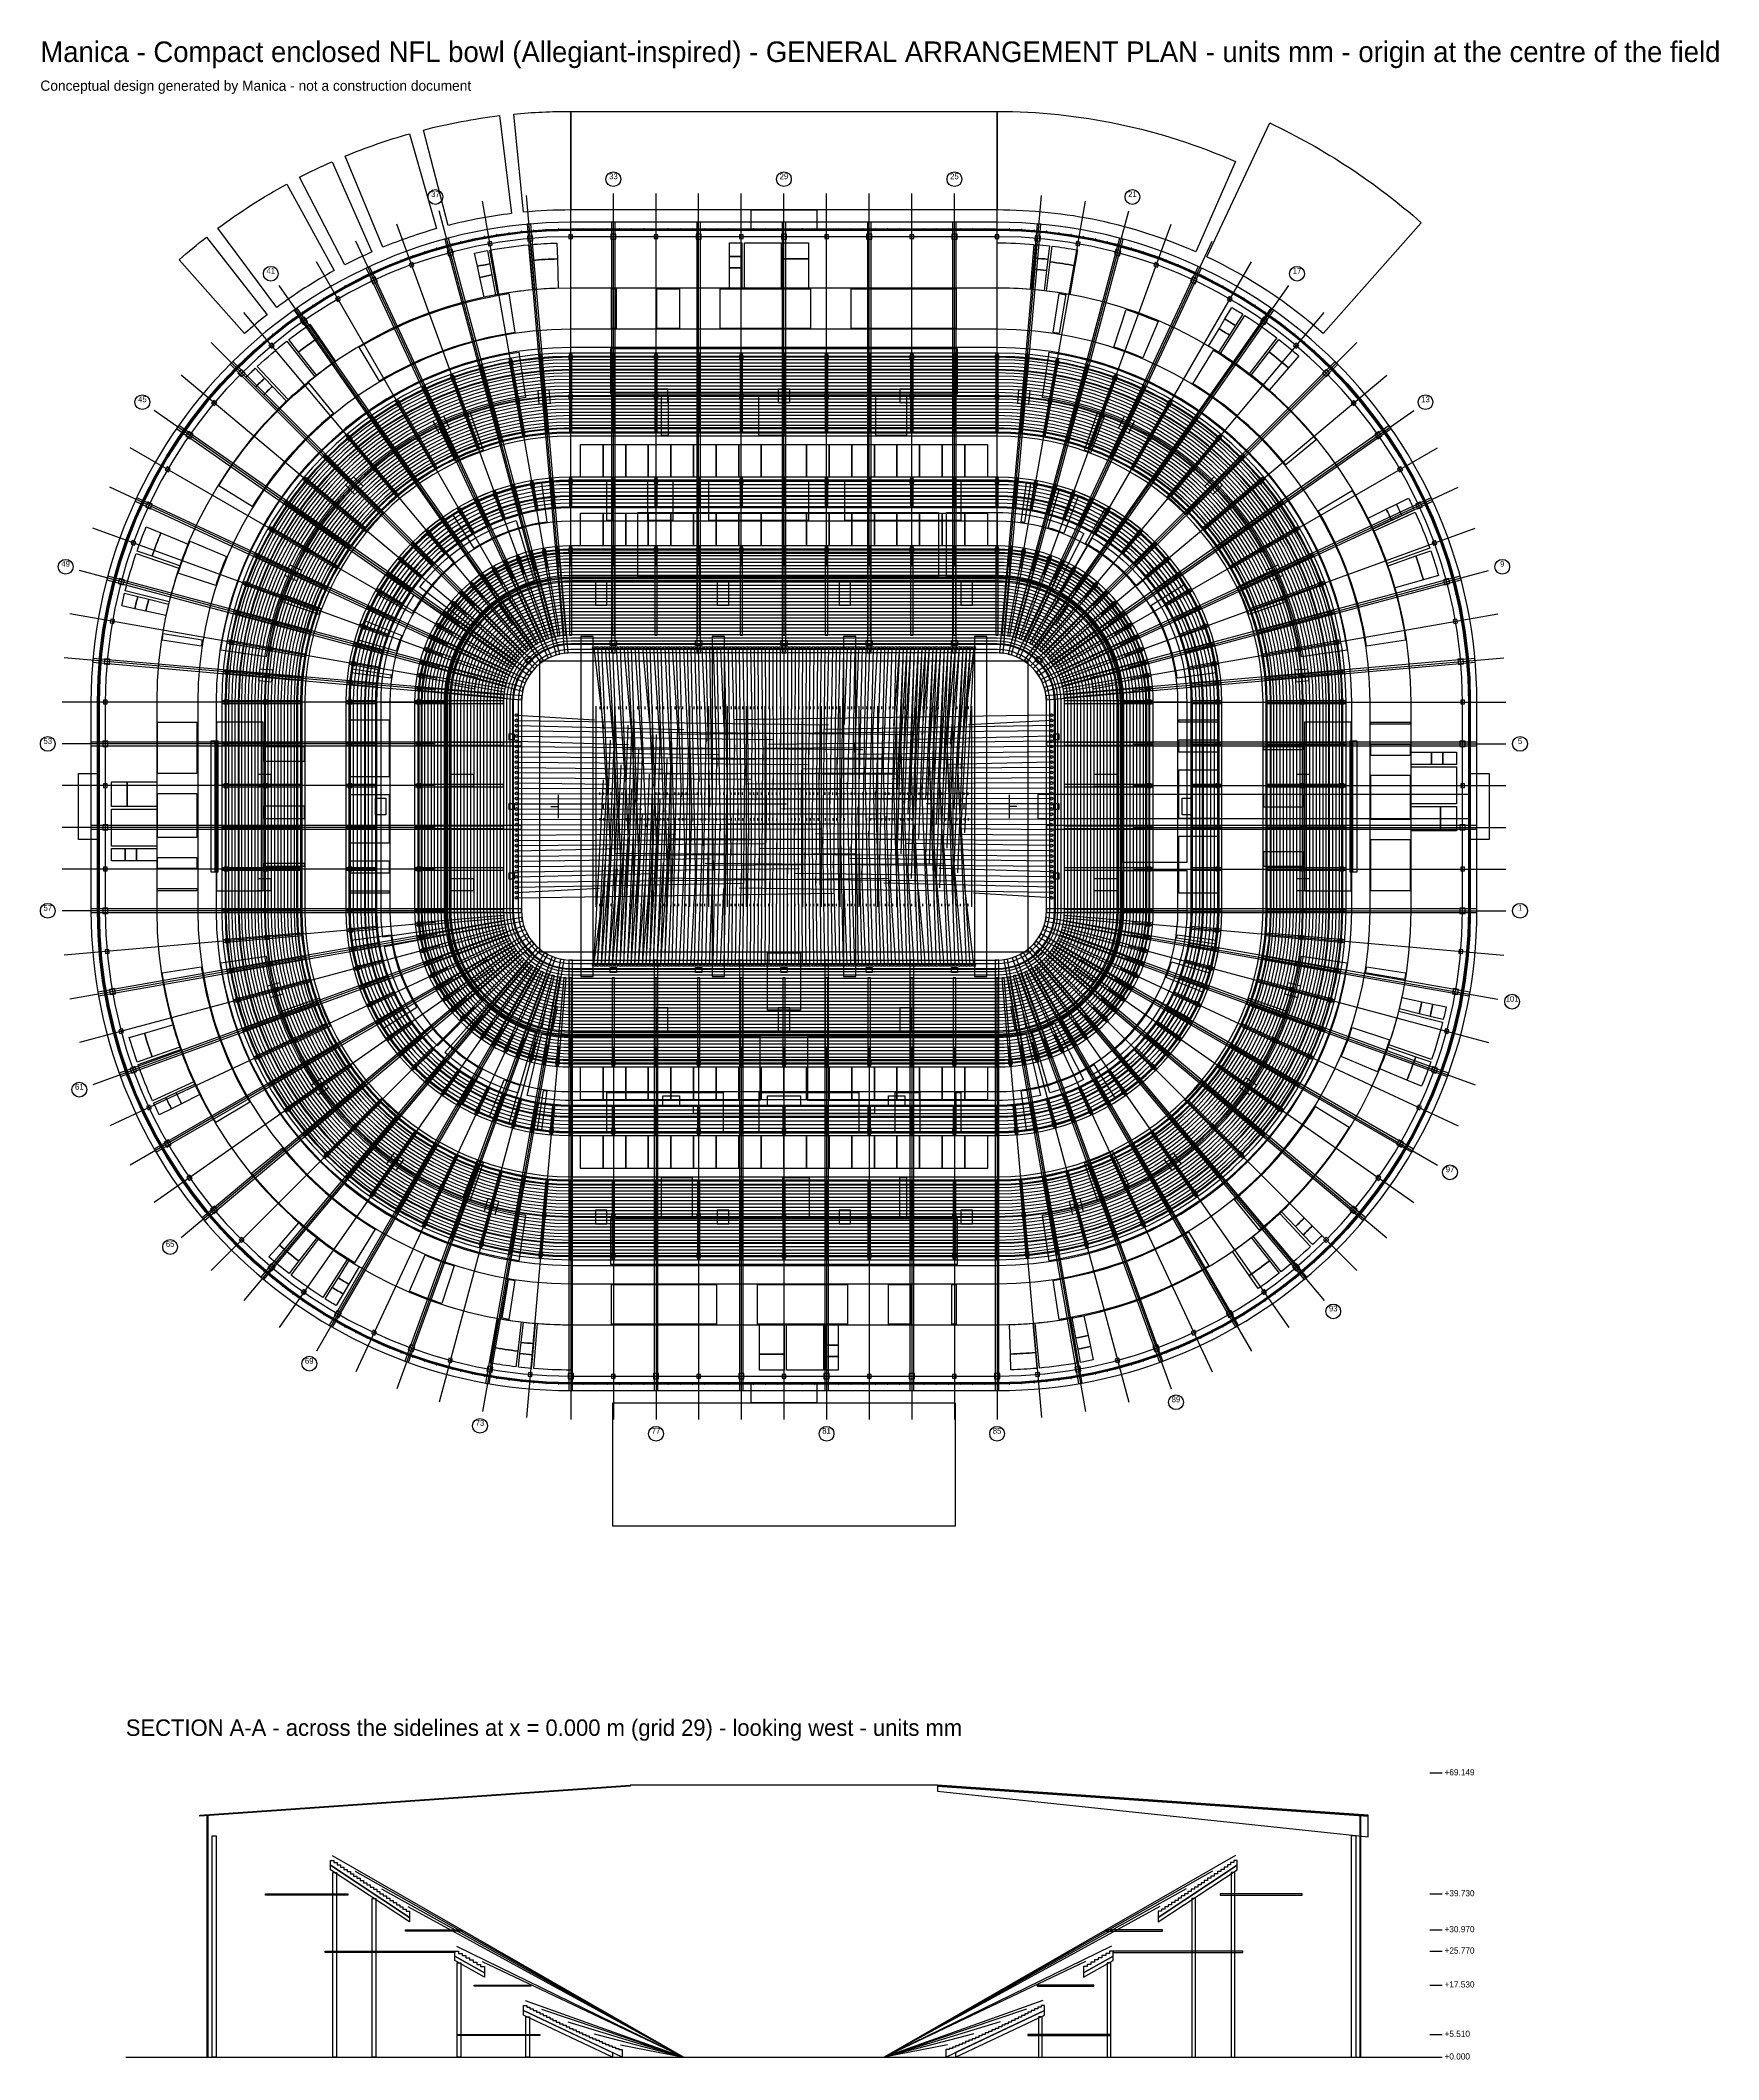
# Model space of a CAD drawing. Extents: x -180904 to 227412, y -304894 to 186390.
import ezdxf
from ezdxf.enums import TextEntityAlignment as Align

# ---------------------------------------------------------------- set-up
doc = ezdxf.new("R2010")
doc.units = 0
for name, color, linetype in [('01_GOALS', 3, 'CONTINUOUS'), ('01_MARKINGS', 3, 'CONTINUOUS'), ('01_SURFACE', 3, 'CONTINUOUS'), ('02_FRONT_ROW_LINE', 8, 'CONTINUOUS'), ('02_ROW_LINES', 8, 'CONTINUOUS'), ('02_SECTION', 8, 'CONTINUOUS'), ('02_TIER_EDGES', 8, 'CONTINUOUS'), ('05_LEVELS', 40, 'CONTINUOUS'), ('05_SUITES', 40, 'CONTINUOUS'), ('06_FLOOR_PLATES', 9, 'CONTINUOUS'), ('06_PROGRAM_CLUB_LOUNGE', 9, 'CONTINUOUS'), ('06_PROGRAM_CONCESSIONS', 9, 'CONTINUOUS'), ('06_PROGRAM_FIRST_AID', 9, 'CONTINUOUS'), ('06_PROGRAM_RETAIL', 9, 'CONTINUOUS'), ('06_PROGRAM_TOILETS', 9, 'CONTINUOUS'), ('07_CORES', 6, 'CONTINUOUS'), ('07_VOMITORIES', 6, 'CONTINUOUS'), ('08_COLUMNS', 8, 'CONTINUOUS'), ('08_GRID', 8, 'CONTINUOUS'), ('08_RAKERS', 8, 'CONTINUOUS'), ('09_CAP', 254, 'CONTINUOUS'), ('09_DECK', 254, 'CONTINUOUS'), ('09_PRIMARY_FRAMES', 254, 'CONTINUOUS'), ('09_TRUSSES', 254, 'CONTINUOUS'), ('10_BANDS', 252, 'CONTINUOUS'), ('10_MULLIONS', 252, 'CONTINUOUS'), ('10_PORTALS', 252, 'CONTINUOUS'), ('10_SKIN', 252, 'CONTINUOUS'), ('11_AIR_HANDLING', 4, 'CONTINUOUS'), ('11_CENTRAL_PLANT', 4, 'CONTINUOUS'), ('11_DUCT_ZONES', 4, 'CONTINUOUS'), ('11_RISERS', 4, 'CONTINUOUS'), ('12_CABLE_TRAYS', 30, 'CONTINUOUS'), ('12_GENERATORS', 30, 'CONTINUOUS'), ('12_RISERS', 30, 'CONTINUOUS'), ('12_ROOMS', 30, 'CONTINUOUS'), ('12_SWITCHGEAR', 30, 'CONTINUOUS'), ('12_TRANSFORMERS', 30, 'CONTINUOUS'), ('13_RISERS', 150, 'CONTINUOUS'), ('13_WATER_STORAGE', 150, 'CONTINUOUS'), ('14_AIMING', 2, 'CONTINUOUS'), ('14_CATWALK', 2, 'CONTINUOUS'), ('14_FLOODLIGHTS', 2, 'CONTINUOUS'), ('15_BROADCAST_CAMERAS', 130, 'CONTINUOUS'), ('15_BROADCAST_COMPOUND', 130, 'CONTINUOUS'), ('15_BROADCAST_TRIBUNE', 130, 'CONTINUOUS'), ('15_RIBBON_BOARDS', 130, 'CONTINUOUS'), ('15_SPEAKERS', 130, 'CONTINUOUS'), ('15_TELECOM', 130, 'CONTINUOUS'), ('15_VIDEO_BOARDS', 130, 'CONTINUOUS'), ('16_EVENT_OPERATIONS', 33, 'CONTINUOUS'), ('16_GROUNDSKEEPING', 33, 'CONTINUOUS'), ('16_KITCHENS', 33, 'CONTINUOUS'), ('16_LOADING_DOCK', 33, 'CONTINUOUS'), ('16_MEDICAL', 33, 'CONTINUOUS'), ('16_OFFICIALS', 33, 'CONTINUOUS'), ('16_PLAYERS_TUNNEL', 33, 'CONTINUOUS'), ('16_PRESS_BROADCAST', 33, 'CONTINUOUS'), ('16_SERVICE_CORRIDOR', 33, 'CONTINUOUS'), ('16_STORAGE', 33, 'CONTINUOUS'), ('16_TEAM_LOCKER_ROOMS', 33, 'CONTINUOUS'), ('16_WASTE', 33, 'CONTINUOUS'), ('17_FIELD_ACCESS', 82, 'CONTINUOUS'), ('17_SERVICE_YARD', 82, 'CONTINUOUS'), ('90_DIMENSIONS', 5, 'CONTINUOUS'), ('91_SIGHTLINES', 1, 'CONTINUOUS'), ('95_SECTION_FIELD', 7, 'CONTINUOUS'), ('95_TITLE', 7, 'CONTINUOUS')]:
    doc.layers.add(name, color=color, linetype=linetype)

msp = doc.modelspace()

# ---------------------------------------------------------------- linework, layer by layer
at = {"layer": '01_GOALS'}
for p, q in [((-56692.8, 0), (-56692.8, 0)), ((-56692.8, 0), (-54864, 0)), ((-54864, -2819.4), (-54864, 2819.4)), ((-54864, 2819.4), (-54864, 2819.4)), ((54864, -2819.4), (54864, 2819.4)), ((54864, 2819.4), (54864, 2819.4)), ((56692.8, 0), (54864, 0)), ((56692.8, 0), (56692.8, 0)), ((-54864, -2819.4), (-54864, -2819.4)), ((54864, -2819.4), (54864, -2819.4))]:
    msp.add_line(p, q, dxfattribs=at)
at = {"layer": '01_MARKINGS'}
for p, q in [((-45720, -24384), (-45720, 24384)), ((-44805.6, 24282.4), (-44805.6, 23672.8)), ((-43891.2, 24282.4), (-43891.2, 23672.8)), ((-42976.8, 24282.4), (-42976.8, 23672.8)), ((-42062.4, 24282.4), (-42062.4, 23672.8)), ((-41148, -24384), (-41148, 24384)), ((-40233.6, 24282.4), (-40233.6, 23672.8)), ((-39319.2, 24282.4), (-39319.2, 23672.8)), ((-38404.8, 24282.4), (-38404.8, 23672.8)), ((-37490.4, 24282.4), (-37490.4, 23672.8)), ((-36576, -24384), (-36576, 24384)), ((-35661.6, 24282.4), (-35661.6, 23672.8)), ((-34747.2, 24282.4), (-34747.2, 23672.8)), ((-33832.8, 24282.4), (-33832.8, 23672.8)), ((-32918.4, 24282.4), (-32918.4, 23672.8)), ((-32004, -24384), (-32004, 24384)), ((-31089.6, 24282.4), (-31089.6, 23672.8)), ((-30175.2, 24282.4), (-30175.2, 23672.8)), ((-29260.8, 24282.4), (-29260.8, 23672.8)), ((-28346.4, 24282.4), (-28346.4, 23672.8)), ((-27432, -24384), (-27432, 24384)), ((-26517.6, 24282.4), (-26517.6, 23672.8)), ((-25603.2, 24282.4), (-25603.2, 23672.8)), ((-24688.8, 24282.4), (-24688.8, 23672.8)), ((-23774.4, 24282.4), (-23774.4, 23672.8)), ((-22860, -24384), (-22860, 24384)), ((-21945.6, 24282.4), (-21945.6, 23672.8)), ((-21031.2, 24282.4), (-21031.2, 23672.8)), ((-20116.8, 24282.4), (-20116.8, 23672.8)), ((-19202.4, 24282.4), (-19202.4, 23672.8)), ((-18288, -24384), (-18288, 24384)), ((-17373.6, 24282.4), (-17373.6, 23672.8)), ((-16459.2, 24282.4), (-16459.2, 23672.8)), ((-15544.8, 24282.4), (-15544.8, 23672.8)), ((-14630.4, 24282.4), (-14630.4, 23672.8)), ((-13716, -24384), (-13716, 24384)), ((-12801.6, 24282.4), (-12801.6, 23672.8)), ((-11887.2, 24282.4), (-11887.2, 23672.8)), ((-10972.8, 24282.4), (-10972.8, 23672.8)), ((-10058.4, 24282.4), (-10058.4, 23672.8)), ((-9144, -24384), (-9144, 24384)), ((-8229.6, 24282.4), (-8229.6, 23672.8)), ((-7315.2, 24282.4), (-7315.2, 23672.8)), ((-6400.8, 24282.4), (-6400.8, 23672.8)), ((-5486.4, 24282.4), (-5486.4, 23672.8)), ((-4572, -24384), (-4572, 24384)), ((-3657.6, 24282.4), (-3657.6, 23672.8)), ((-2743.2, 24282.4), (-2743.2, 23672.8)), ((-1828.8, 24282.4), (-1828.8, 23672.8)), ((-914.4, 24282.4), (-914.4, 23672.8)), ((0, -24384), (0, 24384)), ((914.4, 24282.4), (914.4, 23672.8)), ((1828.8, 24282.4), (1828.8, 23672.8)), ((2743.2, 24282.4), (2743.2, 23672.8)), ((3657.6, 24282.4), (3657.6, 23672.8)), ((4572, -24384), (4572, 24384)), ((5486.4, 24282.4), (5486.4, 23672.8)), ((6400.8, 24282.4), (6400.8, 23672.8)), ((7315.2, 24282.4), (7315.2, 23672.8)), ((8229.6, 24282.4), (8229.6, 23672.8)), ((9144, -24384), (9144, 24384)), ((10058.4, 24282.4), (10058.4, 23672.8)), ((10972.8, 24282.4), (10972.8, 23672.8)), ((11887.2, 24282.4), (11887.2, 23672.8)), ((12801.6, 24282.4), (12801.6, 23672.8)), ((13716, -24384), (13716, 24384)), ((14630.4, 24282.4), (14630.4, 23672.8)), ((15544.8, 24282.4), (15544.8, 23672.8)), ((16459.2, 24282.4), (16459.2, 23672.8)), ((17373.6, 24282.4), (17373.6, 23672.8)), ((18288, -24384), (18288, 24384)), ((19202.4, 24282.4), (19202.4, 23672.8)), ((20116.8, 24282.4), (20116.8, 23672.8)), ((21031.2, 24282.4), (21031.2, 23672.8)), ((21945.6, 24282.4), (21945.6, 23672.8)), ((22860, -24384), (22860, 24384)), ((23774.4, 24282.4), (23774.4, 23672.8)), ((24688.8, 24282.4), (24688.8, 23672.8)), ((25603.2, 24282.4), (25603.2, 23672.8)), ((26517.6, 24282.4), (26517.6, 23672.8)), ((27432, -24384), (27432, 24384)), ((28346.4, 24282.4), (28346.4, 23672.8)), ((29260.8, 24282.4), (29260.8, 23672.8)), ((30175.2, 24282.4), (30175.2, 23672.8)), ((31089.6, 24282.4), (31089.6, 23672.8)), ((32004, -24384), (32004, 24384)), ((32918.4, 24282.4), (32918.4, 23672.8)), ((33832.8, 24282.4), (33832.8, 23672.8)), ((34747.2, 24282.4), (34747.2, 23672.8)), ((35661.6, 24282.4), (35661.6, 23672.8)), ((36576, -24384), (36576, 24384)), ((37490.4, 24282.4), (37490.4, 23672.8)), ((38404.8, 24282.4), (38404.8, 23672.8)), ((39319.2, 24282.4), (39319.2, 23672.8)), ((40233.6, 24282.4), (40233.6, 23672.8)), ((41148, -24384), (41148, 24384)), ((42062.4, 24282.4), (42062.4, 23672.8)), ((42976.8, 24282.4), (42976.8, 23672.8)), ((43891.2, 24282.4), (43891.2, 23672.8)), ((44805.6, 24282.4), (44805.6, 23672.8)), ((45720, -24384), (45720, 24384)), ((-44805.6, 2819.4), (-44805.6, 3429)), ((-43891.2, 2819.4), (-43891.2, 3429)), ((-43891.2, -457.2), (-43891.2, 457.2)), ((-42976.8, 2819.4), (-42976.8, 3429)), ((-42062.4, 2819.4), (-42062.4, 3429)), ((-40233.6, 2819.4), (-40233.6, 3429)), ((-39319.2, 2819.4), (-39319.2, 3429)), ((-38404.8, 2819.4), (-38404.8, 3429)), ((-37490.4, 2819.4), (-37490.4, 3429)), ((-35661.6, 2819.4), (-35661.6, 3429)), ((-34747.2, 2819.4), (-34747.2, 3429)), ((-33832.8, 2819.4), (-33832.8, 3429)), ((-32918.4, 2819.4), (-32918.4, 3429)), ((-31089.6, 2819.4), (-31089.6, 3429)), ((-30175.2, 2819.4), (-30175.2, 3429)), ((-29260.8, 2819.4), (-29260.8, 3429)), ((-28346.4, 2819.4), (-28346.4, 3429)), ((-26517.6, 2819.4), (-26517.6, 3429)), ((-25603.2, 2819.4), (-25603.2, 3429)), ((-24688.8, 2819.4), (-24688.8, 3429)), ((-23774.4, 2819.4), (-23774.4, 3429)), ((-21945.6, 2819.4), (-21945.6, 3429)), ((-21031.2, 2819.4), (-21031.2, 3429)), ((-20116.8, 2819.4), (-20116.8, 3429)), ((-19202.4, 2819.4), (-19202.4, 3429)), ((-17373.6, 2819.4), (-17373.6, 3429)), ((-16459.2, 2819.4), (-16459.2, 3429)), ((-15544.8, 2819.4), (-15544.8, 3429)), ((-14630.4, 2819.4), (-14630.4, 3429)), ((-12801.6, 2819.4), (-12801.6, 3429)), ((-11887.2, 2819.4), (-11887.2, 3429)), ((-10972.8, 2819.4), (-10972.8, 3429)), ((-10058.4, 2819.4), (-10058.4, 3429)), ((-8229.6, 2819.4), (-8229.6, 3429)), ((-7315.2, 2819.4), (-7315.2, 3429)), ((-6400.8, 2819.4), (-6400.8, 3429)), ((-5486.4, 2819.4), (-5486.4, 3429)), ((-3657.6, 2819.4), (-3657.6, 3429)), ((-2743.2, 2819.4), (-2743.2, 3429)), ((-1828.8, 2819.4), (-1828.8, 3429)), ((-914.4, 2819.4), (-914.4, 3429)), ((914.4, 2819.4), (914.4, 3429)), ((1828.8, 2819.4), (1828.8, 3429)), ((2743.2, 2819.4), (2743.2, 3429)), ((3657.6, 2819.4), (3657.6, 3429)), ((5486.4, 2819.4), (5486.4, 3429)), ((6400.8, 2819.4), (6400.8, 3429)), ((7315.2, 2819.4), (7315.2, 3429)), ((8229.6, 2819.4), (8229.6, 3429)), ((10058.4, 2819.4), (10058.4, 3429)), ((10972.8, 2819.4), (10972.8, 3429)), ((11887.2, 2819.4), (11887.2, 3429)), ((12801.6, 2819.4), (12801.6, 3429)), ((14630.4, 2819.4), (14630.4, 3429)), ((15544.8, 2819.4), (15544.8, 3429)), ((16459.2, 2819.4), (16459.2, 3429)), ((17373.6, 2819.4), (17373.6, 3429)), ((19202.4, 2819.4), (19202.4, 3429)), ((20116.8, 2819.4), (20116.8, 3429)), ((21031.2, 2819.4), (21031.2, 3429)), ((21945.6, 2819.4), (21945.6, 3429)), ((23774.4, 2819.4), (23774.4, 3429)), ((24688.8, 2819.4), (24688.8, 3429)), ((25603.2, 2819.4), (25603.2, 3429)), ((26517.6, 2819.4), (26517.6, 3429)), ((28346.4, 2819.4), (28346.4, 3429)), ((29260.8, 2819.4), (29260.8, 3429)), ((30175.2, 2819.4), (30175.2, 3429)), ((31089.6, 2819.4), (31089.6, 3429)), ((32918.4, 2819.4), (32918.4, 3429)), ((33832.8, 2819.4), (33832.8, 3429)), ((34747.2, 2819.4), (34747.2, 3429)), ((35661.6, 2819.4), (35661.6, 3429)), ((37490.4, 2819.4), (37490.4, 3429)), ((38404.8, 2819.4), (38404.8, 3429)), ((39319.2, 2819.4), (39319.2, 3429)), ((40233.6, 2819.4), (40233.6, 3429)), ((42062.4, 2819.4), (42062.4, 3429)), ((42976.8, 2819.4), (42976.8, 3429)), ((43891.2, 2819.4), (43891.2, 3429)), ((43891.2, -457.2), (43891.2, 457.2)), ((44805.6, 2819.4), (44805.6, 3429)), ((-44805.6, -2819.4), (-44805.6, -3429)), ((-43891.2, -2819.4), (-43891.2, -3429)), ((-42976.8, -2819.4), (-42976.8, -3429)), ((-42062.4, -2819.4), (-42062.4, -3429)), ((-40233.6, -2819.4), (-40233.6, -3429)), ((-39319.2, -2819.4), (-39319.2, -3429)), ((-38404.8, -2819.4), (-38404.8, -3429)), ((-37490.4, -2819.4), (-37490.4, -3429)), ((-35661.6, -2819.4), (-35661.6, -3429)), ((-34747.2, -2819.4), (-34747.2, -3429)), ((-33832.8, -2819.4), (-33832.8, -3429)), ((-32918.4, -2819.4), (-32918.4, -3429)), ((-31089.6, -2819.4), (-31089.6, -3429)), ((-30175.2, -2819.4), (-30175.2, -3429)), ((-29260.8, -2819.4), (-29260.8, -3429)), ((-28346.4, -2819.4), (-28346.4, -3429)), ((-26517.6, -2819.4), (-26517.6, -3429)), ((-25603.2, -2819.4), (-25603.2, -3429)), ((-24688.8, -2819.4), (-24688.8, -3429)), ((-23774.4, -2819.4), (-23774.4, -3429)), ((-21945.6, -2819.4), (-21945.6, -3429)), ((-21031.2, -2819.4), (-21031.2, -3429)), ((-20116.8, -2819.4), (-20116.8, -3429)), ((-19202.4, -2819.4), (-19202.4, -3429)), ((-17373.6, -2819.4), (-17373.6, -3429)), ((-16459.2, -2819.4), (-16459.2, -3429)), ((-15544.8, -2819.4), (-15544.8, -3429)), ((-14630.4, -2819.4), (-14630.4, -3429)), ((-12801.6, -2819.4), (-12801.6, -3429)), ((-11887.2, -2819.4), (-11887.2, -3429)), ((-10972.8, -2819.4), (-10972.8, -3429)), ((-10058.4, -2819.4), (-10058.4, -3429)), ((-8229.6, -2819.4), (-8229.6, -3429)), ((-7315.2, -2819.4), (-7315.2, -3429)), ((-6400.8, -2819.4), (-6400.8, -3429)), ((-5486.4, -2819.4), (-5486.4, -3429)), ((-3657.6, -2819.4), (-3657.6, -3429)), ((-2743.2, -2819.4), (-2743.2, -3429)), ((-1828.8, -2819.4), (-1828.8, -3429)), ((-914.4, -2819.4), (-914.4, -3429)), ((914.4, -2819.4), (914.4, -3429)), ((1828.8, -2819.4), (1828.8, -3429)), ((2743.2, -2819.4), (2743.2, -3429)), ((3657.6, -2819.4), (3657.6, -3429)), ((5486.4, -2819.4), (5486.4, -3429)), ((6400.8, -2819.4), (6400.8, -3429)), ((7315.2, -2819.4), (7315.2, -3429)), ((8229.6, -2819.4), (8229.6, -3429)), ((10058.4, -2819.4), (10058.4, -3429)), ((10972.8, -2819.4), (10972.8, -3429)), ((11887.2, -2819.4), (11887.2, -3429)), ((12801.6, -2819.4), (12801.6, -3429)), ((14630.4, -2819.4), (14630.4, -3429)), ((15544.8, -2819.4), (15544.8, -3429)), ((16459.2, -2819.4), (16459.2, -3429)), ((17373.6, -2819.4), (17373.6, -3429)), ((19202.4, -2819.4), (19202.4, -3429)), ((20116.8, -2819.4), (20116.8, -3429)), ((21031.2, -2819.4), (21031.2, -3429)), ((21945.6, -2819.4), (21945.6, -3429)), ((23774.4, -2819.4), (23774.4, -3429)), ((24688.8, -2819.4), (24688.8, -3429)), ((25603.2, -2819.4), (25603.2, -3429)), ((26517.6, -2819.4), (26517.6, -3429)), ((28346.4, -2819.4), (28346.4, -3429)), ((29260.8, -2819.4), (29260.8, -3429)), ((30175.2, -2819.4), (30175.2, -3429)), ((31089.6, -2819.4), (31089.6, -3429)), ((32918.4, -2819.4), (32918.4, -3429)), ((33832.8, -2819.4), (33832.8, -3429)), ((34747.2, -2819.4), (34747.2, -3429)), ((35661.6, -2819.4), (35661.6, -3429)), ((37490.4, -2819.4), (37490.4, -3429)), ((38404.8, -2819.4), (38404.8, -3429)), ((39319.2, -2819.4), (39319.2, -3429)), ((40233.6, -2819.4), (40233.6, -3429)), ((42062.4, -2819.4), (42062.4, -3429)), ((42976.8, -2819.4), (42976.8, -3429)), ((43891.2, -2819.4), (43891.2, -3429)), ((44805.6, -2819.4), (44805.6, -3429)), ((-44805.6, -24282.4), (-44805.6, -23672.8)), ((-43891.2, -24282.4), (-43891.2, -23672.8)), ((-42976.8, -24282.4), (-42976.8, -23672.8)), ((-42062.4, -24282.4), (-42062.4, -23672.8)), ((-40233.6, -24282.4), (-40233.6, -23672.8)), ((-39319.2, -24282.4), (-39319.2, -23672.8)), ((-38404.8, -24282.4), (-38404.8, -23672.8)), ((-37490.4, -24282.4), (-37490.4, -23672.8)), ((-35661.6, -24282.4), (-35661.6, -23672.8)), ((-34747.2, -24282.4), (-34747.2, -23672.8)), ((-33832.8, -24282.4), (-33832.8, -23672.8)), ((-32918.4, -24282.4), (-32918.4, -23672.8)), ((-31089.6, -24282.4), (-31089.6, -23672.8)), ((-30175.2, -24282.4), (-30175.2, -23672.8)), ((-29260.8, -24282.4), (-29260.8, -23672.8)), ((-28346.4, -24282.4), (-28346.4, -23672.8)), ((-26517.6, -24282.4), (-26517.6, -23672.8)), ((-25603.2, -24282.4), (-25603.2, -23672.8)), ((-24688.8, -24282.4), (-24688.8, -23672.8)), ((-23774.4, -24282.4), (-23774.4, -23672.8)), ((-21945.6, -24282.4), (-21945.6, -23672.8)), ((-21031.2, -24282.4), (-21031.2, -23672.8)), ((-20116.8, -24282.4), (-20116.8, -23672.8)), ((-19202.4, -24282.4), (-19202.4, -23672.8)), ((-17373.6, -24282.4), (-17373.6, -23672.8)), ((-16459.2, -24282.4), (-16459.2, -23672.8)), ((-15544.8, -24282.4), (-15544.8, -23672.8)), ((-14630.4, -24282.4), (-14630.4, -23672.8)), ((-12801.6, -24282.4), (-12801.6, -23672.8)), ((-11887.2, -24282.4), (-11887.2, -23672.8)), ((-10972.8, -24282.4), (-10972.8, -23672.8)), ((-10058.4, -24282.4), (-10058.4, -23672.8)), ((-8229.6, -24282.4), (-8229.6, -23672.8)), ((-7315.2, -24282.4), (-7315.2, -23672.8)), ((-6400.8, -24282.4), (-6400.8, -23672.8)), ((-5486.4, -24282.4), (-5486.4, -23672.8)), ((-3657.6, -24282.4), (-3657.6, -23672.8)), ((-2743.2, -24282.4), (-2743.2, -23672.8)), ((-1828.8, -24282.4), (-1828.8, -23672.8)), ((-914.4, -24282.4), (-914.4, -23672.8)), ((914.4, -24282.4), (914.4, -23672.8)), ((1828.8, -24282.4), (1828.8, -23672.8)), ((2743.2, -24282.4), (2743.2, -23672.8)), ((3657.6, -24282.4), (3657.6, -23672.8)), ((5486.4, -24282.4), (5486.4, -23672.8)), ((6400.8, -24282.4), (6400.8, -23672.8)), ((7315.2, -24282.4), (7315.2, -23672.8)), ((8229.6, -24282.4), (8229.6, -23672.8)), ((10058.4, -24282.4), (10058.4, -23672.8)), ((10972.8, -24282.4), (10972.8, -23672.8)), ((11887.2, -24282.4), (11887.2, -23672.8)), ((12801.6, -24282.4), (12801.6, -23672.8)), ((14630.4, -24282.4), (14630.4, -23672.8)), ((15544.8, -24282.4), (15544.8, -23672.8)), ((16459.2, -24282.4), (16459.2, -23672.8)), ((17373.6, -24282.4), (17373.6, -23672.8)), ((19202.4, -24282.4), (19202.4, -23672.8)), ((20116.8, -24282.4), (20116.8, -23672.8)), ((21031.2, -24282.4), (21031.2, -23672.8)), ((21945.6, -24282.4), (21945.6, -23672.8)), ((23774.4, -24282.4), (23774.4, -23672.8)), ((24688.8, -24282.4), (24688.8, -23672.8)), ((25603.2, -24282.4), (25603.2, -23672.8)), ((26517.6, -24282.4), (26517.6, -23672.8)), ((28346.4, -24282.4), (28346.4, -23672.8)), ((29260.8, -24282.4), (29260.8, -23672.8)), ((30175.2, -24282.4), (30175.2, -23672.8)), ((31089.6, -24282.4), (31089.6, -23672.8)), ((32918.4, -24282.4), (32918.4, -23672.8)), ((33832.8, -24282.4), (33832.8, -23672.8)), ((34747.2, -24282.4), (34747.2, -23672.8)), ((35661.6, -24282.4), (35661.6, -23672.8)), ((37490.4, -24282.4), (37490.4, -23672.8)), ((38404.8, -24282.4), (38404.8, -23672.8)), ((39319.2, -24282.4), (39319.2, -23672.8)), ((40233.6, -24282.4), (40233.6, -23672.8)), ((42062.4, -24282.4), (42062.4, -23672.8)), ((42976.8, -24282.4), (42976.8, -23672.8)), ((43891.2, -24282.4), (43891.2, -23672.8)), ((44805.6, -24282.4), (44805.6, -23672.8))]:
    msp.add_line(p, q, dxfattribs=at)
at = {"layer": '01_SURFACE'}
msp.add_lwpolyline([(-59436, -35356.8), (59436, -35356.8), (59436, 35356.8), (-59436, 35356.8)], close=True, dxfattribs=at)
at = {"layer": '02_FRONT_ROW_LINE'}
msp.add_lwpolyline([(65864, -25384), (65864, 25384, 0.414), (51864, 39384), (-51864, 39384, 0.414), (-65864, 25384), (-65864, -25384, 0.414), (-51864, -39384), (51864, -39384, 0.414)], format="xyb", close=True, dxfattribs=at)
at = {"layer": '02_ROW_LINES'}
for p, q in [((51864, 109484), (-51864, 109484)), ((51864, 108684), (-51864, 108684)), ((51864, 107884), (-51864, 107884)), ((51864, 107084), (-51864, 107084)), ((51864, 106284), (-51864, 106284)), ((51864, 105484), (-51864, 105484)), ((51864, 104684), (-51864, 104684)), ((51864, 103884), (-51864, 103884)), ((51864, 103084), (-51864, 103084)), ((51864, 102284), (-51864, 102284)), ((51864, 101484), (-51864, 101484)), ((51864, 100684), (-51864, 100684)), ((51864, 99884), (-51864, 99884)), ((51864, 99084), (-51864, 99084)), ((51864, 98284), (-51864, 98284)), ((51864, 97484), (-51864, 97484)), ((51864, 96684), (-51864, 96684)), ((51864, 95884), (-51864, 95884)), ((51864, 95084), (-51864, 95084)), ((51864, 94284), (-51864, 94284)), ((51864, 93484), (-51864, 93484)), ((51864, 92684), (-51864, 92684)), ((51864, 91884), (-51864, 91884)), ((51864, 91084), (-51864, 91084)), ((51864, 79184), (-51864, 79184)), ((51864, 78284), (-51864, 78284)), ((51864, 77384), (-51864, 77384)), ((51864, 76484), (-51864, 76484)), ((51864, 75584), (-51864, 75584)), ((51864, 74684), (-51864, 74684)), ((51864, 73784), (-51864, 73784)), ((51864, 72884), (-51864, 72884)), ((51864, 62584), (-51864, 62584)), ((51864, 61784), (-51864, 61784)), ((51864, 60984), (-51864, 60984)), ((51864, 60184), (-51864, 60184)), ((51864, 59384), (-51864, 59384)), ((51864, 58584), (-51864, 58584)), ((51864, 57784), (-51864, 57784)), ((51864, 56984), (-51864, 56984)), ((51864, 56184), (-51864, 56184)), ((51864, 55384), (-51864, 55384)), ((51864, 54584), (-51864, 54584)), ((51864, 53784), (-51864, 53784)), ((51864, 52984), (-51864, 52984)), ((51864, 52184), (-51864, 52184)), ((51864, 51384), (-51864, 51384)), ((51864, 50584), (-51864, 50584)), ((51864, 49784), (-51864, 49784)), ((51864, 48984), (-51864, 48984)), ((51864, 48184), (-51864, 48184)), ((51864, 47384), (-51864, 47384)), ((51864, 46584), (-51864, 46584)), ((51864, 45784), (-51864, 45784)), ((51864, 44984), (-51864, 44984)), ((51864, 44184), (-51864, 44184)), ((51864, 43384), (-51864, 43384)), ((51864, 42584), (-51864, 42584)), ((51864, 41784), (-51864, 41784)), ((51864, 40984), (-51864, 40984)), ((51864, 40184), (-51864, 40184)), ((51864, 39384), (-51864, 39384)), ((-135964, 25384), (-135964, -25384)), ((-135164, 25384), (-135164, -25384)), ((-134364, 25384), (-134364, -25384)), ((-133564, 25384), (-133564, -25384)), ((-132764, 25384), (-132764, -25384)), ((-131964, 25384), (-131964, -25384)), ((-131164, 25384), (-131164, -25384)), ((-130364, 25384), (-130364, -25384)), ((-129564, 25384), (-129564, -25384)), ((-128764, 25384), (-128764, -25384)), ((-127964, 25384), (-127964, -25384)), ((-127164, 25384), (-127164, -25384)), ((-126364, 25384), (-126364, -25384)), ((-125564, 25384), (-125564, -25384)), ((-124764, 25384), (-124764, -25384)), ((-123964, 25384), (-123964, -25384)), ((-123164, 25384), (-123164, -25384)), ((-122364, 25384), (-122364, -25384)), ((-121564, 25384), (-121564, -25384)), ((-120764, 25384), (-120764, -25384)), ((-119964, 25384), (-119964, -25384)), ((-119164, 25384), (-119164, -25384)), ((-118364, 25384), (-118364, -25384)), ((-117564, 25384), (-117564, -25384)), ((-105664, 25384), (-105664, -25384)), ((-104764, 25384), (-104764, -25384)), ((-103864, 25384), (-103864, -25384)), ((-102964, 25384), (-102964, -25384)), ((-102064, 25384), (-102064, -25384)), ((-101164, 25384), (-101164, -25384)), ((-100264, 25384), (-100264, -25384)), ((-99364, 25384), (-99364, -25384)), ((-89064, 25384), (-89064, -25384)), ((-88264, 25384), (-88264, -25384)), ((-87464, 25384), (-87464, -25384)), ((-86664, 25384), (-86664, -25384)), ((-85864, 25384), (-85864, -25384)), ((-85064, 25384), (-85064, -25384)), ((-84264, 25384), (-84264, -25384)), ((-83464, 25384), (-83464, -25384)), ((-82664, 25384), (-82664, -25384)), ((-81864, 25384), (-81864, -25384)), ((-81064, 25384), (-81064, -25384)), ((-80264, 25384), (-80264, -25384)), ((-79464, 25384), (-79464, -25384)), ((-78664, 25384), (-78664, -25384)), ((-77864, 25384), (-77864, -25384)), ((-77064, 25384), (-77064, -25384)), ((-76264, 25384), (-76264, -25384)), ((-75464, 25384), (-75464, -25384)), ((-74664, 25384), (-74664, -25384)), ((-73864, 25384), (-73864, -25384)), ((-73064, 25384), (-73064, -25384)), ((-72264, 25384), (-72264, -25384)), ((-71464, 25384), (-71464, -25384)), ((-70664, 25384), (-70664, -25384)), ((-69864, 25384), (-69864, -25384)), ((-69064, 25384), (-69064, -25384)), ((-68264, 25384), (-68264, -25384)), ((-67464, 25384), (-67464, -25384)), ((-66664, 25384), (-66664, -25384)), ((-65864, 25384), (-65864, -25384)), ((65864, -25384), (65864, 25384)), ((66664, -25384), (66664, 25384)), ((67464, -25384), (67464, 25384)), ((68264, -25384), (68264, 25384)), ((69064, -25384), (69064, 25384)), ((69864, -25384), (69864, 25384)), ((70664, -25384), (70664, 25384)), ((71464, -25384), (71464, 25384)), ((72264, -25384), (72264, 25384)), ((73064, -25384), (73064, 25384)), ((73864, -25384), (73864, 25384)), ((74664, -25384), (74664, 25384)), ((75464, -25384), (75464, 25384)), ((76264, -25384), (76264, 25384)), ((77064, -25384), (77064, 25384)), ((77864, -25384), (77864, 25384)), ((78664, -25384), (78664, 25384)), ((79464, -25384), (79464, 25384)), ((80264, -25384), (80264, 25384)), ((81064, -25384), (81064, 25384)), ((81864, -25384), (81864, 25384)), ((82664, -25384), (82664, 25384)), ((83464, -25384), (83464, 25384)), ((84264, -25384), (84264, 25384)), ((85064, -25384), (85064, 25384)), ((85864, -25384), (85864, 25384)), ((86664, -25384), (86664, 25384)), ((87464, -25384), (87464, 25384)), ((88264, -25384), (88264, 25384)), ((89064, -25384), (89064, 25384)), ((99364, -25384), (99364, 25384)), ((100264, -25384), (100264, 25384)), ((101164, -25384), (101164, 25384)), ((102064, -25384), (102064, 25384)), ((102964, -25384), (102964, 25384)), ((103864, -25384), (103864, 25384)), ((104764, -25384), (104764, 25384)), ((105664, -25384), (105664, 25384)), ((117564, -25384), (117564, 25384)), ((118364, -25384), (118364, 25384)), ((119164, -25384), (119164, 25384)), ((119964, -25384), (119964, 25384)), ((120764, -25384), (120764, 25384)), ((121564, -25384), (121564, 25384)), ((122364, -25384), (122364, 25384)), ((123164, -25384), (123164, 25384)), ((123964, -25384), (123964, 25384)), ((124764, -25384), (124764, 25384)), ((125564, -25384), (125564, 25384)), ((126364, -25384), (126364, 25384)), ((127164, -25384), (127164, 25384)), ((127964, -25384), (127964, 25384)), ((128764, -25384), (128764, 25384)), ((129564, -25384), (129564, 25384)), ((130364, -25384), (130364, 25384)), ((131164, -25384), (131164, 25384)), ((131964, -25384), (131964, 25384)), ((132764, -25384), (132764, 25384)), ((133564, -25384), (133564, 25384)), ((134364, -25384), (134364, 25384)), ((135164, -25384), (135164, 25384)), ((135964, -25384), (135964, 25384)), ((-51864, -39384), (51864, -39384)), ((-51864, -40184), (51864, -40184)), ((-51864, -40984), (51864, -40984)), ((-51864, -41784), (51864, -41784)), ((-51864, -42584), (51864, -42584)), ((-51864, -43384), (51864, -43384)), ((-51864, -44184), (51864, -44184)), ((-51864, -44984), (51864, -44984)), ((-51864, -45784), (51864, -45784)), ((-51864, -46584), (51864, -46584)), ((-51864, -47384), (51864, -47384)), ((-51864, -48184), (51864, -48184)), ((-51864, -48984), (51864, -48984)), ((-51864, -49784), (51864, -49784)), ((-51864, -50584), (51864, -50584)), ((-51864, -51384), (51864, -51384)), ((-51864, -52184), (51864, -52184)), ((-51864, -52984), (51864, -52984)), ((-51864, -53784), (51864, -53784)), ((-51864, -54584), (51864, -54584)), ((-51864, -55384), (51864, -55384)), ((-51864, -56184), (51864, -56184)), ((-51864, -56984), (51864, -56984)), ((-51864, -57784), (51864, -57784)), ((-51864, -58584), (51864, -58584)), ((-51864, -59384), (51864, -59384)), ((-51864, -60184), (51864, -60184)), ((-51864, -60984), (51864, -60984)), ((-51864, -61784), (51864, -61784)), ((-51864, -62584), (51864, -62584)), ((-51864, -72884), (51864, -72884)), ((-51864, -73784), (51864, -73784)), ((-51864, -74684), (51864, -74684)), ((-51864, -75584), (51864, -75584)), ((-51864, -76484), (51864, -76484)), ((-51864, -77384), (51864, -77384)), ((-51864, -78284), (51864, -78284)), ((-51864, -79184), (51864, -79184)), ((-51864, -91084), (51864, -91084)), ((-51864, -91884), (51864, -91884)), ((-51864, -92684), (51864, -92684)), ((-51864, -93484), (51864, -93484)), ((-51864, -94284), (51864, -94284)), ((-51864, -95084), (51864, -95084)), ((-51864, -95884), (51864, -95884)), ((-51864, -96684), (51864, -96684)), ((-51864, -97484), (51864, -97484)), ((-51864, -98284), (51864, -98284)), ((-51864, -99084), (51864, -99084)), ((-51864, -99884), (51864, -99884)), ((-51864, -100684), (51864, -100684)), ((-51864, -101484), (51864, -101484)), ((-51864, -102284), (51864, -102284)), ((-51864, -103084), (51864, -103084)), ((-51864, -103884), (51864, -103884)), ((-51864, -104684), (51864, -104684)), ((-51864, -105484), (51864, -105484)), ((-51864, -106284), (51864, -106284)), ((-51864, -107084), (51864, -107084)), ((-51864, -107884), (51864, -107884)), ((-51864, -108684), (51864, -108684)), ((-51864, -109484), (51864, -109484))]:
    msp.add_line(p, q, dxfattribs=at)
for centre, radius, start, end in [((-51864, 25384), 84100, 90, 180), ((-51864, 25384), 83300, 90, 180), ((51864, 25384), 84100, 0, 90), ((51864, 25384), 83300, 0, 90), ((-51864, 25384), 82500, 90, 180), ((-51864, 25384), 81700, 90, 180), ((-51864, 25384), 80900, 90, 180), ((-51864, 25384), 80100, 90, 180), ((-51864, 25384), 79300, 90, 180), ((-51864, 25384), 78500, 90, 180), ((51864, 25384), 82500, 0, 90), ((51864, 25384), 81700, 0, 90), ((51864, 25384), 80900, 0, 90), ((51864, 25384), 80100, 0, 90), ((51864, 25384), 79300, 0, 90), ((51864, 25384), 78500, 0, 90), ((-51864, 25384), 77700, 90, 180), ((-51864, 25384), 76900, 90, 180), ((-51864, 25384), 76100, 90, 180), ((-51864, 25384), 75300, 90, 180), ((-51864, 25384), 74500, 90, 180), ((-51864, 25384), 73700, 90, 180), ((-51864, 25384), 72900, 90, 180), ((51864, 25384), 77700, 0, 90), ((51864, 25384), 76900, 0, 90), ((51864, 25384), 76100, 0, 90), ((51864, 25384), 75300, 0, 90), ((51864, 25384), 74500, 0, 90), ((51864, 25384), 73700, 0, 90), ((51864, 25384), 72900, 0, 90), ((-51864, 25384), 72100, 90, 180), ((-51864, 25384), 71300, 90, 180), ((-51864, 25384), 70500, 90, 180), ((-51864, 25384), 69700, 90, 180), ((-51864, 25384), 68900, 90, 180), ((-51864, 25384), 68100, 90, 180), ((51864, 25384), 72100, 0, 90), ((51864, 25384), 71300, 0, 90), ((51864, 25384), 70500, 0, 90), ((51864, 25384), 69700, 0, 90), ((51864, 25384), 68900, 0, 90), ((51864, 25384), 68100, 0, 90), ((-51864, 25384), 67300, 90, 180), ((-51864, 25384), 66500, 90, 180), ((-51864, 25384), 65700, 90, 180), ((51864, 25384), 67300, 0, 90), ((51864, 25384), 66500, 0, 90), ((51864, 25384), 65700, 0, 90), ((-51864, 25384), 53800, 90, 180), ((51864, 25384), 53800, 0, 90), ((-51864, 25384), 52900, 90, 180), ((-51864, 25384), 52000, 90, 180), ((-51864, 25384), 51100, 90, 180), ((-51864, 25384), 50200, 90, 180), ((-51864, 25384), 49300, 90, 180), ((-51864, 25384), 48400, 90, 180), ((51864, 25384), 52900, 0, 90), ((51864, 25384), 52000, 0, 90), ((51864, 25384), 51100, 0, 90), ((51864, 25384), 50200, 0, 90), ((51864, 25384), 49300, 0, 90), ((51864, 25384), 48400, 0, 90), ((-51864, 25384), 47500, 90, 180), ((51864, 25384), 47500, 0, 90), ((-51864, 25384), 37200, 90, 180), ((-51864, 25384), 36400, 90, 180), ((-51864, 25384), 35600, 90, 180), ((-51864, 25384), 34800, 90, 180), ((-51864, 25384), 34000, 90, 180), ((51864, 25384), 37200, 0, 90), ((51864, 25384), 36400, 0, 90), ((51864, 25384), 35600, 0, 90), ((51864, 25384), 34800, 0, 90), ((51864, 25384), 34000, 0, 90), ((-51864, 25384), 33200, 90, 180), ((-51864, 25384), 32400, 90, 180), ((-51864, 25384), 31600, 90, 180), ((-51864, 25384), 30800, 90, 180), ((-51864, 25384), 30000, 90, 180), ((-51864, 25384), 29200, 90, 180), ((51864, 25384), 33200, 0, 90), ((51864, 25384), 32400, 0, 90), ((51864, 25384), 31600, 0, 90), ((51864, 25384), 30800, 0, 90), ((51864, 25384), 30000, 0, 90), ((51864, 25384), 29200, 0, 90), ((-51864, 25384), 28400, 90, 180), ((-51864, 25384), 27600, 90, 180), ((-51864, 25384), 26800, 90, 180), ((-51864, 25384), 26000, 90, 180), ((-51864, 25384), 25200, 90, 180), ((-51864, 25384), 24400, 90, 180), ((51864, 25384), 28400, 0, 90), ((51864, 25384), 27600, 0, 90), ((51864, 25384), 26800, 0, 90), ((51864, 25384), 26000, 0, 90), ((51864, 25384), 25200, 0, 90), ((51864, 25384), 24400, 0, 90), ((-51864, 25384), 23600, 90, 180), ((-51864, 25384), 22800, 90, 180), ((-51864, 25384), 22000, 90, 180), ((-51864, 25384), 21200, 90, 180), ((-51864, 25384), 20400, 90, 180), ((-51864, 25384), 19600, 90, 180), ((51864, 25384), 23600, 0, 90), ((51864, 25384), 22800, 0, 90), ((51864, 25384), 22000, 0, 90), ((51864, 25384), 21200, 0, 90), ((51864, 25384), 20400, 0, 90), ((51864, 25384), 19600, 0, 90), ((-51864, 25384), 18800, 90, 180), ((-51864, 25384), 18000, 90, 180), ((-51864, 25384), 17200, 90, 180), ((-51864, 25384), 16400, 90, 180), ((-51864, 25384), 15600, 90, 180), ((-51864, 25384), 14800, 90, 180), ((-51864, 25384), 14000, 90, 180), ((51864, 25384), 18800, 0, 90), ((51864, 25384), 18000, 0, 90), ((51864, 25384), 17200, 0, 90), ((51864, 25384), 16400, 0, 90), ((51864, 25384), 15600, 0, 90), ((51864, 25384), 14800, 0, 90), ((51864, 25384), 14000, 0, 90), ((-51864, -25384), 84100, 180, 270), ((-51864, -25384), 83300, 180, 270), ((-51864, -25384), 82500, 180, 270), ((-51864, -25384), 81700, 180, 270), ((-51864, -25384), 80900, 180, 270), ((-51864, -25384), 80100, 180, 270), ((-51864, -25384), 79300, 180, 270), ((-51864, -25384), 78500, 180, 270), ((-51864, -25384), 77700, 180, 270), ((-51864, -25384), 76900, 180, 270), ((-51864, -25384), 76100, 180, 270), ((-51864, -25384), 75300, 180, 270), ((-51864, -25384), 74500, 180, 270), ((-51864, -25384), 73700, 180, 270), ((-51864, -25384), 72900, 180, 270), ((-51864, -25384), 72100, 180, 270), ((-51864, -25384), 71300, 180, 270), ((-51864, -25384), 70500, 180, 270), ((-51864, -25384), 69700, 180, 270), ((-51864, -25384), 68900, 180, 270), ((-51864, -25384), 68100, 180, 270), ((-51864, -25384), 67300, 180, 270), ((-51864, -25384), 66500, 180, 270), ((-51864, -25384), 65700, 180, 270), ((-51864, -25384), 53800, 180, 270), ((-51864, -25384), 52900, 180, 270), ((-51864, -25384), 52000, 180, 270), ((-51864, -25384), 51100, 180, 270), ((-51864, -25384), 50200, 180, 270), ((-51864, -25384), 49300, 180, 270), ((-51864, -25384), 48400, 180, 270), ((-51864, -25384), 47500, 180, 270), ((-51864, -25384), 37200, 180, 270), ((-51864, -25384), 36400, 180, 270), ((-51864, -25384), 35600, 180, 270), ((-51864, -25384), 34800, 180, 270), ((-51864, -25384), 34000, 180, 270), ((-51864, -25384), 33200, 180, 270), ((-51864, -25384), 32400, 180, 270), ((-51864, -25384), 31600, 180, 270), ((-51864, -25384), 30800, 180, 270), ((-51864, -25384), 30000, 180, 270), ((-51864, -25384), 29200, 180, 270), ((-51864, -25384), 28400, 180, 270), ((-51864, -25384), 27600, 180, 270), ((-51864, -25384), 26800, 180, 270), ((-51864, -25384), 26000, 180, 270), ((-51864, -25384), 25200, 180, 270), ((-51864, -25384), 24400, 180, 270), ((-51864, -25384), 23600, 180, 270), ((-51864, -25384), 22800, 180, 270), ((-51864, -25384), 22000, 180, 270), ((-51864, -25384), 21200, 180, 270), ((-51864, -25384), 20400, 180, 270), ((-51864, -25384), 19600, 180, 270), ((-51864, -25384), 18800, 180, 270), ((-51864, -25384), 18000, 180, 270), ((-51864, -25384), 17200, 180, 270), ((-51864, -25384), 16400, 180, 270), ((-51864, -25384), 15600, 180, 270), ((-51864, -25384), 14800, 180, 270), ((-51864, -25384), 14000, 180, 270), ((51864, -25384), 14000, -90, 0), ((51864, -25384), 14800, -90, 0), ((51864, -25384), 15600, -90, 0), ((51864, -25384), 16400, -90, 0), ((51864, -25384), 17200, -90, 0), ((51864, -25384), 18000, -90, 0), ((51864, -25384), 18800, -90, 0), ((51864, -25384), 19600, -90, 0), ((51864, -25384), 20400, -90, 0), ((51864, -25384), 21200, -90, 0), ((51864, -25384), 22000, -90, 0), ((51864, -25384), 22800, -90, 0), ((51864, -25384), 23600, -90, 0), ((51864, -25384), 24400, -90, 0), ((51864, -25384), 25200, -90, 0), ((51864, -25384), 26000, -90, 0), ((51864, -25384), 26800, -90, 0), ((51864, -25384), 27600, -90, 0), ((51864, -25384), 28400, -90, 0), ((51864, -25384), 29200, -90, 0), ((51864, -25384), 30000, -90, 0), ((51864, -25384), 30800, -90, 0), ((51864, -25384), 31600, -90, 0), ((51864, -25384), 32400, -90, 0), ((51864, -25384), 33200, -90, 0), ((51864, -25384), 34000, -90, 0), ((51864, -25384), 34800, -90, 0), ((51864, -25384), 35600, -90, 0), ((51864, -25384), 36400, -90, 0), ((51864, -25384), 37200, -90, 0), ((51864, -25384), 47500, -90, 0), ((51864, -25384), 48400, -90, 0), ((51864, -25384), 49300, -90, 0), ((51864, -25384), 50200, -90, 0), ((51864, -25384), 51100, -90, 0), ((51864, -25384), 52000, -90, 0), ((51864, -25384), 52900, -90, 0), ((51864, -25384), 53800, -90, 0), ((51864, -25384), 65700, -90, 0), ((51864, -25384), 66500, -90, 0), ((51864, -25384), 67300, -90, 0), ((51864, -25384), 68100, -90, 0), ((51864, -25384), 68900, -90, 0), ((51864, -25384), 69700, -90, 0), ((51864, -25384), 70500, -90, 0), ((51864, -25384), 71300, -90, 0), ((51864, -25384), 72100, -90, 0), ((51864, -25384), 72900, -90, 0), ((51864, -25384), 73700, -90, 0), ((51864, -25384), 74500, -90, 0), ((51864, -25384), 75300, -90, 0), ((51864, -25384), 76100, -90, 0), ((51864, -25384), 76900, -90, 0), ((51864, -25384), 77700, -90, 0), ((51864, -25384), 78500, -90, 0), ((51864, -25384), 79300, -90, 0), ((51864, -25384), 80100, -90, 0), ((51864, -25384), 80900, -90, 0), ((51864, -25384), 81700, -90, 0), ((51864, -25384), 82500, -90, 0), ((51864, -25384), 83300, -90, 0), ((51864, -25384), 84100, -90, 0)]:
    msp.add_arc(centre, radius, start, end, dxfattribs=at)
at = {"layer": '02_SECTION'}
for points in [[(-110284, -257612.651), (-110284, -256412.651), (-109484, -256412.651), (-109484, -256962.651), (-108684, -256962.651), (-108684, -257512.651), (-107884, -257512.651), (-107884, -258062.651), (-107084, -258062.651), (-107084, -258602.651), (-106284, -258602.651), (-106284, -259142.651), (-105484, -259142.651), (-105484, -259682.651), (-104684, -259682.651), (-104684, -260222.651), (-103884, -260222.651), (-103884, -260762.651), (-103084, -260762.651), (-103084, -261302.651), (-102284, -261302.651), (-102284, -261842.651), (-101484, -261842.651), (-101484, -262382.651), (-100684, -262382.651), (-100684, -262922.651), (-99884, -262922.651), (-99884, -263462.651), (-99084, -263462.651), (-99084, -264002.651), (-98284, -264002.651), (-98284, -264542.651), (-97484, -264542.651), (-97484, -265082.651), (-96684, -265082.651), (-96684, -265622.651), (-95884, -265622.651), (-95884, -266152.651), (-95084, -266152.651), (-95084, -266682.651), (-94284, -266682.651), (-94284, -267212.651), (-93484, -267212.651), (-93484, -267742.651), (-92684, -267742.651), (-92684, -268272.651), (-91884, -268272.651), (-91884, -268802.651), (-91084, -268802.651), (-91084, -270302.651)], [(110284, -257612.651), (110284, -256412.651), (109484, -256412.651), (109484, -256962.651), (108684, -256962.651), (108684, -257512.651), (107884, -257512.651), (107884, -258062.651), (107084, -258062.651), (107084, -258602.651), (106284, -258602.651), (106284, -259142.651), (105484, -259142.651), (105484, -259682.651), (104684, -259682.651), (104684, -260222.651), (103884, -260222.651), (103884, -260762.651), (103084, -260762.651), (103084, -261302.651), (102284, -261302.651), (102284, -261842.651), (101484, -261842.651), (101484, -262382.651), (100684, -262382.651), (100684, -262922.651), (99884, -262922.651), (99884, -263462.651), (99084, -263462.651), (99084, -264002.651), (98284, -264002.651), (98284, -264542.651), (97484, -264542.651), (97484, -265082.651), (96684, -265082.651), (96684, -265622.651), (95884, -265622.651), (95884, -266152.651), (95084, -266152.651), (95084, -266682.651), (94284, -266682.651), (94284, -267212.651), (93484, -267212.651), (93484, -267742.651), (92684, -267742.651), (92684, -268272.651), (91884, -268272.651), (91884, -268802.651), (91084, -268802.651), (91084, -270302.651)], [(-80084, -279702.651), (-80084, -278502.651), (-79184, -278502.651), (-79184, -279042.651), (-78284, -279042.651), (-78284, -279582.651), (-77384, -279582.651), (-77384, -280122.651), (-76484, -280122.651), (-76484, -280652.651), (-75584, -280652.651), (-75584, -281182.651), (-74684, -281182.651), (-74684, -281712.651), (-73784, -281712.651), (-73784, -282242.651), (-72884, -282242.651), (-72884, -283742.651)], [(80084, -279702.651), (80084, -278502.651), (79184, -278502.651), (79184, -279042.651), (78284, -279042.651), (78284, -279582.651), (77384, -279582.651), (77384, -280122.651), (76484, -280122.651), (76484, -280652.651), (75584, -280652.651), (75584, -281182.651), (74684, -281182.651), (74684, -281712.651), (73784, -281712.651), (73784, -282242.651), (72884, -282242.651), (72884, -283742.651)], [(-63384, -292942.651), (-63384, -291742.651), (-62584, -291742.651), (-62584, -292152.651), (-61784, -292152.651), (-61784, -292562.651), (-60984, -292562.651), (-60984, -292972.651), (-60184, -292972.651), (-60184, -293382.651), (-59384, -293382.651), (-59384, -293782.651), (-58584, -293782.651), (-58584, -294182.651), (-57784, -294182.651), (-57784, -294582.651), (-56984, -294582.651), (-56984, -294982.651), (-56184, -294982.651), (-56184, -295372.651), (-55384, -295372.651), (-55384, -295762.651), (-54584, -295762.651), (-54584, -296152.651), (-53784, -296152.651), (-53784, -296532.651), (-52984, -296532.651), (-52984, -296912.651), (-52184, -296912.651), (-52184, -297292.651), (-51384, -297292.651), (-51384, -297662.651), (-50584, -297662.651), (-50584, -298032.651), (-49784, -298032.651), (-49784, -298402.651), (-48984, -298402.651), (-48984, -298762.651), (-48184, -298762.651), (-48184, -299122.651), (-47384, -299122.651), (-47384, -299482.651), (-46584, -299482.651), (-46584, -299832.651), (-45784, -299832.651), (-45784, -300182.651), (-44984, -300182.651), (-44984, -300522.651), (-44184, -300522.651), (-44184, -300862.651), (-43384, -300862.651), (-43384, -301192.651), (-42584, -301192.651), (-42584, -301522.651), (-41784, -301522.651), (-41784, -301842.651), (-40984, -301842.651), (-40984, -302162.651), (-40184, -302162.651), (-40184, -302472.651), (-39384, -302472.651), (-39384, -304272.651)], [(63384, -292942.651), (63384, -291742.651), (62584, -291742.651), (62584, -292152.651), (61784, -292152.651), (61784, -292562.651), (60984, -292562.651), (60984, -292972.651), (60184, -292972.651), (60184, -293382.651), (59384, -293382.651), (59384, -293782.651), (58584, -293782.651), (58584, -294182.651), (57784, -294182.651), (57784, -294582.651), (56984, -294582.651), (56984, -294982.651), (56184, -294982.651), (56184, -295372.651), (55384, -295372.651), (55384, -295762.651), (54584, -295762.651), (54584, -296152.651), (53784, -296152.651), (53784, -296532.651), (52984, -296532.651), (52984, -296912.651), (52184, -296912.651), (52184, -297292.651), (51384, -297292.651), (51384, -297662.651), (50584, -297662.651), (50584, -298032.651), (49784, -298032.651), (49784, -298402.651), (48984, -298402.651), (48984, -298762.651), (48184, -298762.651), (48184, -299122.651), (47384, -299122.651), (47384, -299482.651), (46584, -299482.651), (46584, -299832.651), (45784, -299832.651), (45784, -300182.651), (44984, -300182.651), (44984, -300522.651), (44184, -300522.651), (44184, -300862.651), (43384, -300862.651), (43384, -301192.651), (42584, -301192.651), (42584, -301522.651), (41784, -301522.651), (41784, -301842.651), (40984, -301842.651), (40984, -302162.651), (40184, -302162.651), (40184, -302472.651), (39384, -302472.651), (39384, -304272.651)]]:
    msp.add_lwpolyline(points, close=True, dxfattribs=at)
at = {"layer": '02_TIER_EDGES'}
for p, q in [((51864, 110284), (-51864, 110284)), ((51864, 80084), (-51864, 80084)), ((51864, 63384), (-51864, 63384)), ((-136764, 25384), (-136764, -25384)), ((-106564, 25384), (-106564, -25384)), ((-89864, 25384), (-89864, -25384)), ((89864, -25384), (89864, 25384)), ((106564, -25384), (106564, 25384)), ((136764, -25384), (136764, 25384)), ((-51864, -63384), (51864, -63384)), ((-51864, -80084), (51864, -80084)), ((-51864, -110284), (51864, -110284))]:
    msp.add_line(p, q, dxfattribs=at)
for centre, radius, start, end in [((-51864, 25384), 84900, 90, 180), ((51864, 25384), 84900, 0, 90), ((-51864, 25384), 54700, 90, 180), ((51864, 25384), 54700, 0, 90), ((-51864, 25384), 38000, 90, 180), ((51864, 25384), 38000, 0, 90), ((-51864, -25384), 84900, 180, 270), ((-51864, -25384), 54700, 180, 270), ((-51864, -25384), 38000, 180, 270), ((51864, -25384), 38000, -90, 0), ((51864, -25384), 54700, -90, 0), ((51864, -25384), 84900, -90, 0)]:
    msp.add_arc(centre, radius, start, end, dxfattribs=at)
at = {"layer": '05_LEVELS'}
for points in [[(118564, -25384), (118564, 25384, 0.414), (51864, 92084), (-51864, 92084, 0.414), (-118564, 25384), (-118564, -25384, 0.414), (-51864, -92084), (51864, -92084, 0.414)], [(104764, -25384), (104764, 25384, 0.414), (51864, 78284), (-51864, 78284, 0.414), (-104764, 25384), (-104764, -25384, 0.414), (-51864, -78284), (51864, -78284, 0.414)], [(101864, -25384), (101864, 25384, 0.414), (51864, 75384), (-51864, 75384, 0.414), (-101864, 25384), (-101864, -25384, 0.414), (-51864, -75384), (51864, -75384, 0.414)], [(88064, -25384), (88064, 25384, 0.414), (51864, 61584), (-51864, 61584, 0.414), (-88064, 25384), (-88064, -25384, 0.414), (-51864, -61584), (51864, -61584, 0.414)]]:
    msp.add_lwpolyline(points, format="xyb", close=True, dxfattribs=at)
for points in [[(-78284, -273602.651), (-92084, -273602.651), (-92084, -273302.651), (-78284, -273302.651)], [(78284, -273602.651), (92084, -273602.651), (92084, -273302.651), (78284, -273302.651)], [(-61584, -287042.651), (-75384, -287042.651), (-75384, -286742.651), (-61584, -286742.651)], [(61584, -287042.651), (75384, -287042.651), (75384, -286742.651), (61584, -286742.651)]]:
    msp.add_lwpolyline(points, close=True, dxfattribs=at)
at = {"layer": '05_SUITES'}
for points in [[(-44000, 80084), (-49500, 80084), (-49500, 88084), (-44000, 88084)], [(-38500, 80084), (-44000, 80084), (-44000, 88084), (-38500, 88084)], [(-33000, 80084), (-38500, 80084), (-38500, 88084), (-33000, 88084)], [(-27500, 80084), (-33000, 80084), (-33000, 88084), (-27500, 88084)], [(-22000, 80084), (-27500, 80084), (-27500, 88084), (-22000, 88084)], [(-16500, 80084), (-22000, 80084), (-22000, 88084), (-16500, 88084)], [(-11000, 80084), (-16500, 80084), (-16500, 88084), (-11000, 88084)], [(-5500, 80084), (-11000, 80084), (-11000, 88084), (-5500, 88084)], [(0, 80084), (-5500, 80084), (-5500, 88084), (0, 88084)], [(5500, 80084), (0, 80084), (0, 88084), (5500, 88084)], [(11000, 80084), (5500, 80084), (5500, 88084), (11000, 88084)], [(16500, 80084), (11000, 80084), (11000, 88084), (16500, 88084)], [(22000, 80084), (16500, 80084), (16500, 88084), (22000, 88084)], [(27500, 80084), (22000, 80084), (22000, 88084), (27500, 88084)], [(33000, 80084), (27500, 80084), (27500, 88084), (33000, 88084)], [(38500, 80084), (33000, 80084), (33000, 88084), (38500, 88084)], [(44000, 80084), (38500, 80084), (38500, 88084), (44000, 88084)], [(49500, 80084), (44000, 80084), (44000, 88084), (49500, 88084)], [(-44000, 63384), (-49500, 63384), (-49500, 71384), (-44000, 71384)], [(-38500, 63384), (-44000, 63384), (-44000, 71384), (-38500, 71384)], [(-33000, 63384), (-38500, 63384), (-38500, 71384), (-33000, 71384)], [(-27500, 63384), (-33000, 63384), (-33000, 71384), (-27500, 71384)], [(-22000, 63384), (-27500, 63384), (-27500, 71384), (-22000, 71384)], [(-16500, 63384), (-22000, 63384), (-22000, 71384), (-16500, 71384)], [(-11000, 63384), (-16500, 63384), (-16500, 71384), (-11000, 71384)], [(-5500, 63384), (-11000, 63384), (-11000, 71384), (-5500, 71384)], [(0, 63384), (-5500, 63384), (-5500, 71384), (0, 71384)], [(5500, 63384), (0, 63384), (0, 71384), (5500, 71384)], [(11000, 63384), (5500, 63384), (5500, 71384), (11000, 71384)], [(16500, 63384), (11000, 63384), (11000, 71384), (16500, 71384)], [(22000, 63384), (16500, 63384), (16500, 71384), (22000, 71384)], [(27500, 63384), (22000, 63384), (22000, 71384), (27500, 71384)], [(33000, 63384), (27500, 63384), (27500, 71384), (33000, 71384)], [(38500, 63384), (33000, 63384), (33000, 71384), (38500, 71384)], [(44000, 63384), (38500, 63384), (38500, 71384), (44000, 71384)], [(49500, 63384), (44000, 63384), (44000, 71384), (49500, 71384)], [(-49500, -63384), (-44000, -63384), (-44000, -71384), (-49500, -71384)], [(-44000, -63384), (-38500, -63384), (-38500, -71384), (-44000, -71384)], [(-38500, -63384), (-33000, -63384), (-33000, -71384), (-38500, -71384)], [(-33000, -63384), (-27500, -63384), (-27500, -71384), (-33000, -71384)], [(-27500, -63384), (-22000, -63384), (-22000, -71384), (-27500, -71384)], [(-22000, -63384), (-16500, -63384), (-16500, -71384), (-22000, -71384)], [(-16500, -63384), (-11000, -63384), (-11000, -71384), (-16500, -71384)], [(-11000, -63384), (-5500, -63384), (-5500, -71384), (-11000, -71384)], [(-5500, -63384), (0, -63384), (0, -71384), (-5500, -71384)], [(0, -63384), (5500, -63384), (5500, -71384), (0, -71384)], [(5500, -63384), (11000, -63384), (11000, -71384), (5500, -71384)], [(11000, -63384), (16500, -63384), (16500, -71384), (11000, -71384)], [(16500, -63384), (22000, -63384), (22000, -71384), (16500, -71384)], [(22000, -63384), (27500, -63384), (27500, -71384), (22000, -71384)], [(27500, -63384), (33000, -63384), (33000, -71384), (27500, -71384)], [(33000, -63384), (38500, -63384), (38500, -71384), (33000, -71384)], [(38500, -63384), (44000, -63384), (44000, -71384), (38500, -71384)], [(44000, -63384), (49500, -63384), (49500, -71384), (44000, -71384)], [(-49500, -80084), (-44000, -80084), (-44000, -88084), (-49500, -88084)], [(-44000, -80084), (-38500, -80084), (-38500, -88084), (-44000, -88084)], [(-38500, -80084), (-33000, -80084), (-33000, -88084), (-38500, -88084)], [(-33000, -80084), (-27500, -80084), (-27500, -88084), (-33000, -88084)], [(-27500, -80084), (-22000, -80084), (-22000, -88084), (-27500, -88084)], [(-22000, -80084), (-16500, -80084), (-16500, -88084), (-22000, -88084)], [(-16500, -80084), (-11000, -80084), (-11000, -88084), (-16500, -88084)], [(-11000, -80084), (-5500, -80084), (-5500, -88084), (-11000, -88084)], [(-5500, -80084), (0, -80084), (0, -88084), (-5500, -88084)], [(0, -80084), (5500, -80084), (5500, -88084), (0, -88084)], [(5500, -80084), (11000, -80084), (11000, -88084), (5500, -88084)], [(11000, -80084), (16500, -80084), (16500, -88084), (11000, -88084)], [(16500, -80084), (22000, -80084), (22000, -88084), (16500, -88084)], [(22000, -80084), (27500, -80084), (27500, -88084), (22000, -88084)], [(27500, -80084), (33000, -80084), (33000, -88084), (27500, -88084)], [(33000, -80084), (38500, -80084), (38500, -88084), (33000, -88084)], [(38500, -80084), (44000, -80084), (44000, -88084), (38500, -88084)], [(44000, -80084), (49500, -80084), (49500, -88084), (44000, -88084)]]:
    msp.add_lwpolyline(points, close=True, dxfattribs=at)
at = {"layer": '06_FLOOR_PLATES'}
for points in [[(152604, -25384), (152604, 25384, 0.414), (51864, 126124), (-51864, 126124, 0.414), (-152604, 25384), (-152604, -25384, 0.414), (-51864, -126124), (51864, -126124, 0.414)], [(138136.051, -25384), (138136.051, 25384, 0.414), (51864, 111656.051), (-51864, 111656.051, 0.414), (-138136.051, 25384), (-138136.051, -25384, 0.414), (-51864, -111656.051), (51864, -111656.051, 0.414)], [(132604, -25384), (132604, 25384, 0.414), (51864, 106124), (-51864, 106124, 0.414), (-132604, 25384), (-132604, -25384, 0.414), (-51864, -106124), (51864, -106124, 0.414)], [(106564, -25384), (106564, 25384, 0.414), (51864, 80084), (-51864, 80084, 0.414), (-106564, 25384), (-106564, -25384, 0.414), (-51864, -80084), (51864, -80084, 0.414)], [(105864, -25384), (105864, 25384, 0.414), (51864, 79384), (-51864, 79384, 0.414), (-105864, 25384), (-105864, -25384, 0.414), (-51864, -79384), (51864, -79384, 0.414)], [(85864, -25384), (85864, 25384, 0.414), (51864, 59384), (-51864, 59384, 0.414), (-85864, 25384), (-85864, -25384, 0.414), (-51864, -59384), (51864, -59384, 0.414)]]:
    msp.add_lwpolyline(points, format="xyb", close=True, dxfattribs=at)
for points in [[(-106124, -264842.651), (-126124, -264842.651), (-126124, -264542.651), (-106124, -264542.651)], [(106124, -264842.651), (126124, -264842.651), (126124, -264542.651), (106124, -264542.651)], [(-80084, -278802.651), (-111656.051, -278802.651), (-111656.051, -278502.651), (-80084, -278502.651)], [(80084, -278802.651), (111656.051, -278802.651), (111656.051, -278502.651), (80084, -278502.651)], [(-59384, -299062.651), (-79384, -299062.651), (-79384, -298762.651), (-59384, -298762.651)], [(59384, -299062.651), (79384, -299062.651), (79384, -298762.651), (59384, -298762.651)]]:
    msp.add_lwpolyline(points, close=True, dxfattribs=at)
at = {"layer": '06_PROGRAM_CLUB_LOUNGE'}
for points in [[(-62879.125, 99469.606, 0.33), (-125949.606, 36399.125), (-137000.182, 38042.136, -0.33), (-64522.136, 110520.182)], [(125949.606, 36399.125, 0.33), (62879.125, 99469.606), (64522.136, 110520.182, -0.33), (137000.182, 38042.136)], [(-125949.606, -36399.125, 0.33), (-62879.125, -99469.606), (-64522.136, -110520.182, -0.33), (-137000.182, -38042.136)], [(62879.125, -99469.606, 0.33), (125949.606, -36399.125), (137000.182, -38042.136, -0.33), (64522.136, -110520.182)]]:
    msp.add_lwpolyline(points, format="xyb", close=True, dxfattribs=at)
for points in [[(42117.206, 100284), (-42117.206, 100284), (-42117.206, 111456.051), (42117.206, 111456.051)], [(-126764, 20613.589), (-126764, -20613.589), (-137936.051, -20613.589), (-137936.051, 20613.589)], [(126764, -20613.589), (126764, 20613.589), (137936.051, 20613.589), (137936.051, -20613.589)], [(-42117.206, -100284), (42117.206, -100284), (42117.206, -111456.051), (-42117.206, -111456.051)]]:
    msp.add_lwpolyline(points, close=True, dxfattribs=at)
at = {"layer": '06_PROGRAM_CONCESSIONS'}
for points in [[(6429.126, 116324), (-15480.172, 116324), (-15480.172, 125924), (6429.126, 125924)], [(265.802, 90284), (-6113.443, 90284), (-6113.443, 99884), (265.802, 99884)], [(6007.564, 69584), (-18243.747, 69584), (-18243.747, 79184), (6007.564, 79184)], [(96064, -2940.306), (96064, 8929.108), (105664, 8929.108), (105664, -2940.306)], [(142804, -3146.632), (142804, 7576.521), (152404, 7576.521), (152404, -3146.632)], [(-142804, 3146.632), (-142804, -7576.521), (-152404, -7576.521), (-152404, 3146.632)], [(-116764, 130.092), (-116764, -2992.126), (-126364, -2992.126), (-126364, 130.092)], [(-96064, 2940.306), (-96064, -8929.108), (-105664, -8929.108), (-105664, 2940.306)], [(116764, -130.092), (116764, 2992.126), (126364, 2992.126), (126364, -130.092)], [(-6007.564, -69584), (18243.747, -69584), (18243.747, -79184), (-6007.564, -79184)], [(-265.802, -90284), (6113.443, -90284), (6113.443, -99884), (-265.802, -99884)], [(-6429.126, -116324), (15480.172, -116324), (15480.172, -125924), (-6429.126, -125924)]]:
    msp.add_lwpolyline(points, close=True, dxfattribs=at)
for points in [[(122114.48, 83133.057, 0.083), (99472.78, 102866.176), (104498.559, 111045.513, -0.083), (129530.41, 89229.285)], [(-109613.057, 95634.48, 0.083), (-129346.176, 72992.78), (-137525.513, 78018.559, -0.083), (-115709.285, 103050.41)], [(97939.577, 71090.14, 0.024), (93316.238, 75321.18), (99447.848, 82707.882, -0.024), (104755.071, 77850.986)], [(-97570.14, 71459.577, 0.024), (-101801.18, 66836.238), (-109187.882, 72967.848, -0.024), (-104330.986, 78275.071)], [(85828.297, 53669.448, 0.092), (73407.692, 63978.162), (78086.865, 72360.604, -0.092), (93205.157, 59812.893)], [(-80149.448, 59348.297, 0.092), (-90458.162, 46927.692), (-98840.604, 51606.865, -0.092), (-86292.893, 66725.157)], [(80149.448, -59348.297, 0.092), (90458.162, -46927.692), (98840.604, -51606.865, -0.092), (86292.893, -66725.157)], [(-85828.297, -53669.448, 0.092), (-73407.692, -63978.162), (-78086.865, -72360.604, -0.092), (-93205.157, -59812.893)], [(97570.14, -71459.577, 0.024), (101801.18, -66836.238), (109187.882, -72967.848, -0.024), (104330.986, -78275.071)], [(-97939.577, -71090.14, 0.024), (-93316.238, -75321.18), (-99447.848, -82707.882, -0.024), (-104755.071, -77850.986)], [(109613.057, -95634.48, 0.083), (129346.176, -72992.78), (137525.513, -78018.559, -0.083), (115709.285, -103050.41)], [(-122114.48, -83133.057, 0.083), (-99472.78, -102866.176), (-104498.559, -111045.513, -0.083), (-129530.41, -89229.285)]]:
    msp.add_lwpolyline(points, format="xyb", close=True, dxfattribs=at)
at = {"layer": '06_PROGRAM_FIRST_AID'}
for points in [[(-40831.522, 116324), (-41926.987, 116324), (-41926.987, 125924), (-40831.522, 125924)], [(-41869.815, 69584), (-43082.38, 69584), (-43082.38, 79184), (-41869.815, 79184)], [(96064, 20492.507), (96064, 21085.977), (105664, 21085.977), (105664, 20492.507)], [(142804, 19984.331), (142804, 20520.489), (152404, 20520.489), (152404, 19984.331)], [(-142804, -19984.331), (-142804, -20520.489), (-152404, -20520.489), (-152404, -19984.331)], [(-96064, -20492.507), (-96064, -21085.977), (-105664, -21085.977), (-105664, -20492.507)], [(41869.815, -69584), (43082.38, -69584), (43082.38, -79184), (41869.815, -79184)], [(40831.522, -116324), (41926.987, -116324), (41926.987, -125924), (40831.522, -125924)]]:
    msp.add_lwpolyline(points, close=True, dxfattribs=at)
for points in [[(66986.711, 115057.782, 0.004), (65497.092, 115296.304), (66936.258, 124787.816, -0.004), (68583.126, 124524.115)], [(58527.99, 69078.751, 0.005), (57724.571, 69193.744), (58997.456, 78708.983, -0.005), (59975.372, 78569.013)], [(-141537.782, 40506.711, 0.004), (-141776.304, 39017.092), (-151267.816, 40456.258, -0.004), (-151004.115, 42103.126)], [(-95558.751, 32047.99, 0.005), (-95673.744, 31244.571), (-105188.983, 32517.456, -0.005), (-105049.013, 33495.372)], [(95558.751, -32047.99, 0.005), (95673.744, -31244.571), (105188.983, -32517.456, -0.005), (105049.013, -33495.372)], [(141537.782, -40506.711, 0.004), (141776.304, -39017.092), (151267.816, -40456.258, -0.004), (151004.115, -42103.126)], [(-58527.99, -69078.751, 0.005), (-57724.571, -69193.744), (-58997.456, -78708.983, -0.005), (-59975.372, -78569.013)], [(-66986.711, -115057.782, 0.004), (-65497.092, -115296.304), (-66936.258, -124787.816, -0.004), (-68583.126, -124524.115)]]:
    msp.add_lwpolyline(points, format="xyb", close=True, dxfattribs=at)
at = {"layer": '06_PROGRAM_RETAIL'}
for points in [[(-25417.185, 116324), (-30894.51, 116324), (-30894.51, 125924), (-25417.185, 125924)], [(-28191.316, 90284), (-29786.127, 90284), (-29786.127, 99884), (-28191.316, 99884)], [(-27025.367, 69584), (-33088.195, 69584), (-33088.195, 79184), (-27025.367, 79184)], [(96064, 13227.131), (96064, 16194.484), (105664, 16194.484), (105664, 13227.131)], [(142804, 12440.032), (142804, 15120.82), (152404, 15120.82), (152404, 12440.032)], [(116764, 13797.786), (116764, 14578.34), (126364, 14578.34), (126364, 13797.786)], [(-142804, -12440.032), (-142804, -15120.82), (-152404, -15120.82), (-152404, -12440.032)], [(-116764, -13797.786), (-116764, -14578.34), (-126364, -14578.34), (-126364, -13797.786)], [(-96064, -13227.131), (-96064, -16194.484), (-105664, -16194.484), (-105664, -13227.131)], [(27025.367, -69584), (33088.195, -69584), (33088.195, -79184), (27025.367, -79184)], [(28191.316, -90284), (29786.127, -90284), (29786.127, -99884), (28191.316, -99884)], [(25417.185, -116324), (30894.51, -116324), (30894.51, -125924), (25417.185, -125924)]]:
    msp.add_lwpolyline(points, close=True, dxfattribs=at)
for points in [[(87319.173, 109127.742, 0.021), (80259.082, 111777.304), (83256.583, 120897.336, -0.021), (91061.967, 117968.075)], [(74634.57, 86158.264, 0.006), (73160.32, 86690.417), (76310.469, 95758.854, -0.006), (78002.79, 95147.985)], [(68100.195, 66493.926, 0.023), (64262.731, 67809.364), (66955.668, 77023.922, -0.023), (71626.608, 75422.778)], [(-135607.742, 60839.173, 0.021), (-138257.304, 53779.082), (-147377.336, 56776.583, -0.021), (-144448.075, 64581.967)], [(-112638.264, 48154.57, 0.006), (-113170.417, 46680.32), (-122238.854, 49830.469, -0.006), (-121627.985, 51522.79)], [(-92973.926, 41620.195, 0.023), (-94289.364, 37782.731), (-103503.922, 40475.668, -0.023), (-101902.778, 45146.608)], [(92973.926, -41620.195, 0.023), (94289.364, -37782.731), (103503.922, -40475.668, -0.023), (101902.778, -45146.608)], [(112638.264, -48154.57, 0.006), (113170.417, -46680.32), (122238.854, -49830.469, -0.006), (121627.985, -51522.79)], [(135607.742, -60839.173, 0.021), (138257.304, -53779.082), (147377.336, -56776.583, -0.021), (144448.075, -64581.967)], [(-68100.195, -66493.926, 0.023), (-64262.731, -67809.364), (-66955.668, -77023.922, -0.023), (-71626.608, -75422.778)], [(-74634.57, -86158.264, 0.006), (-73160.32, -86690.417), (-76310.469, -95758.854, -0.006), (-78002.79, -95147.985)], [(-87319.173, -109127.742, 0.021), (-80259.082, -111777.304), (-83256.583, -120897.336, -0.021), (-91061.967, -117968.075)]]:
    msp.add_lwpolyline(points, format="xyb", close=True, dxfattribs=at)
at = {"layer": '06_PROGRAM_TOILETS'}
for points in [[(-65497.092, 115296.304, 0.097), (-98428.982, 103497.93), (-103344.573, 111743.957, -0.097), (-66936.258, 124787.816)], [(-73160.32, 86690.417, 0.028), (-79920.077, 83906.359), (-84070.129, 92562.979, -0.028), (-76310.469, 95758.854)], [(-57724.571, 69193.744, 0.108), (-75396.309, 62798.843), (-80507.398, 70925.143, -0.108), (-58997.456, 78708.983)], [(141776.304, 39017.092, 0.097), (129977.93, 71948.982), (138223.957, 76864.573, -0.097), (151267.816, 40456.258)], [(113170.417, 46680.32, 0.028), (110386.359, 53440.077), (119042.979, 57590.129, -0.028), (122238.854, 49830.469)], [(95673.744, 31244.571, 0.108), (89278.843, 48916.309), (97405.143, 54027.398, -0.108), (105188.983, 32517.456)], [(-95673.744, -31244.571, 0.108), (-89278.843, -48916.309), (-97405.143, -54027.398, -0.108), (-105188.983, -32517.456)], [(-141776.304, -39017.092, 0.097), (-129977.93, -71948.982), (-138223.957, -76864.573, -0.097), (-151267.816, -40456.258)], [(-113170.417, -46680.32, 0.028), (-110386.359, -53440.077), (-119042.979, -57590.129, -0.028), (-122238.854, -49830.469)], [(57724.571, -69193.744, 0.108), (75396.309, -62798.843), (80507.398, -70925.143, -0.108), (58997.456, -78708.983)], [(73160.32, -86690.417, 0.028), (79920.077, -83906.359), (84070.129, -92562.979, -0.028), (76310.469, -95758.854)], [(65497.092, -115296.304, 0.097), (98428.982, -103497.93), (103344.573, -111743.957, -0.097), (66936.258, -124787.816)]]:
    msp.add_lwpolyline(points, format="xyb", close=True, dxfattribs=at)
for points in [[(41926.987, 116324), (16366.139, 116324), (16366.139, 125924), (41926.987, 125924)], [(29786.127, 90284), (22343.675, 90284), (22343.675, 99884), (29786.127, 99884)], [(43082.38, 69584), (14789.184, 69584), (14789.184, 79184), (43082.38, 79184)], [(-142804, 20520.489), (-142804, 8010.143), (-152404, 8010.143), (-152404, 20520.489)], [(-96064, 21085.977), (-96064, 7238.328), (-105664, 7238.328), (-105664, 21085.977)], [(-116764, 14578.34), (-116764, 10935.752), (-126364, 10935.752), (-126364, 14578.34)], [(96064, -21085.977), (96064, -7238.328), (105664, -7238.328), (105664, -21085.977)], [(142804, -20520.489), (142804, -8010.143), (152404, -8010.143), (152404, -20520.489)], [(116764, -14578.34), (116764, -10935.752), (126364, -10935.752), (126364, -14578.34)], [(-43082.38, -69584), (-14789.184, -69584), (-14789.184, -79184), (-43082.38, -79184)], [(-29786.127, -90284), (-22343.675, -90284), (-22343.675, -99884), (-29786.127, -99884)], [(-41926.987, -116324), (-16366.139, -116324), (-16366.139, -125924), (-41926.987, -125924)]]:
    msp.add_lwpolyline(points, close=True, dxfattribs=at)
at = {"layer": '07_CORES'}
for points in [[(-61143.982, 125695.662, 0.021), (-69598.33, 124550.734), (-71534.777, 135378.946, -0.021), (-62157.281, 136648.891)], [(59949.555, 125798.996, 0.02), (51864, 126124), (51864, 137124, -0.02), (60832.432, 136763.508)], [(113216.658, 105286.434, 0.021), (106235.893, 110191.104), (112172.868, 119451.359, -0.021), (119915.876, 114011.139)], [(-114163.201, 104550.642, 0.021), (-120638.284, 98995.449), (-128147.885, 107033.229, -0.021), (-120965.774, 113195.004)], [(146786.743, 59121.523, 0.021), (143591.724, 67032.195), (153607.656, 71579.844, -0.021), (157151.545, 62805.39)], [(-147181.518, 57989.496, 0.021), (-149598.537, 49807.51), (-160270.365, 52474.362, -0.021), (-157589.426, 61549.755)], [(147181.518, -57989.496, 0.021), (149598.537, -49807.51), (160270.365, -52474.362, -0.021), (157589.426, -61549.755)], [(-146786.743, -59121.523, 0.021), (-143591.724, -67032.195), (-153607.656, -71579.844, -0.021), (-157151.545, -62805.39)], [(114163.201, -104550.642, 0.021), (120638.284, -98995.449), (128147.885, -107033.229, -0.021), (120965.774, -113195.004)], [(-113216.658, -105286.434, 0.021), (-106235.893, -110191.104), (-112172.868, -119451.359, -0.021), (-119915.876, -114011.139)], [(-59949.555, -125798.996, 0.02), (-51864, -126124), (-51864, -137124, -0.02), (-60832.432, -136763.508)], [(61143.982, -125695.662, 0.021), (69598.33, -124550.734), (71534.777, -135378.946, -0.021), (62157.281, -136648.891)]]:
    msp.add_lwpolyline(points, format="xyb", close=True, dxfattribs=at)
for points in [[(-632.175, 126124), (-9632.175, 126124), (-9632.175, 137124), (-632.175, 137124)], [(152604, 632.175), (152604, 9632.175), (163604, 9632.175), (163604, 632.175)], [(-152604, -632.175), (-152604, -9632.175), (-163604, -9632.175), (-163604, -632.175)], [(632.175, -126124), (9632.175, -126124), (9632.175, -137124), (632.175, -137124)]]:
    msp.add_lwpolyline(points, close=True, dxfattribs=at)
at = {"layer": '07_VOMITORIES'}
for points in [[(-56820.802, 98103.707), (-57104.058, 101341.339), (-59893.403, 101097.303), (-59610.147, 97859.671)], [(-28236.571, 98259), (-28236.571, 101509), (-31036.571, 101509), (-31036.571, 98259)], [(1400, 98259), (1400, 101509), (-1400, 101509), (-1400, 98259)], [(31036.571, 98259), (31036.571, 101509), (28236.571, 101509), (28236.571, 98259)], [(59610.147, 97859.671), (59893.403, 101097.303), (57104.058, 101341.339), (56820.802, 98103.707)], [(-81393.475, 92022.846), (-82766.984, 94968.346), (-85304.646, 93785.015), (-83931.137, 90839.514)], [(83931.137, 90839.514), (85304.646, 93785.015), (82766.984, 94968.346), (81393.475, 92022.846)], [(-102404.457, 77904.356), (-104702.554, 80202.453), (-106682.453, 78222.554), (-104384.356, 75924.457)], [(104384.356, 75924.457), (106682.453, 78222.554), (104702.554, 80202.453), (102404.457, 77904.356)], [(-117319.514, 57451.137), (-120265.015, 58824.646), (-121448.346, 56286.984), (-118502.846, 54913.475)], [(-43054.857, 48959), (-43054.857, 54609), (-45854.857, 54609), (-45854.857, 48959)], [(-13418.286, 48959), (-13418.286, 54609), (-16218.286, 54609), (-16218.286, 48959)], [(16218.286, 48959), (16218.286, 54609), (13418.286, 54609), (13418.286, 48959)], [(45854.857, 48959), (45854.857, 54609), (43054.857, 54609), (43054.857, 48959)], [(118502.846, 54913.475), (121448.346, 56286.984), (120265.015, 58824.646), (117319.514, 57451.137)], [(-63797.511, 45763.694), (-66936.483, 50461.498), (-69264.598, 48905.901), (-66125.626, 44208.098)], [(66125.626, 44208.098), (69264.598, 48905.901), (66936.483, 50461.498), (63797.511, 45763.694)], [(-124339.671, 33130.147), (-127577.303, 33413.403), (-127821.339, 30624.058), (-124583.707, 30340.802)], [(-74712.887, 31356.354), (-80254.323, 32458.614), (-80800.576, 29712.415), (-75259.139, 28610.155)], [(75259.139, 28610.155), (80800.576, 29712.415), (80254.323, 32458.614), (74712.887, 31356.354)], [(124583.707, 30340.802), (127821.339, 30624.058), (127577.303, 33413.403), (124339.671, 33130.147)], [(-124739, 7746), (-127989, 7746), (-127989, 4946), (-124739, 4946)], [(-75439, 7746), (-81089, 7746), (-81089, 4946), (-75439, 4946)], [(75439, 4946), (81089, 4946), (81089, 7746), (75439, 7746)], [(124739, 4946), (127989, 4946), (127989, 7746), (124739, 7746)], [(-124739, -17638), (-127989, -17638), (-127989, -20438), (-124739, -20438)], [(-75439, -17638), (-81089, -17638), (-81089, -20438), (-75439, -20438)], [(75439, -20438), (81089, -20438), (81089, -17638), (75439, -17638)], [(124739, -20438), (127989, -20438), (127989, -17638), (124739, -17638)], [(-72243.694, -37317.511), (-76941.498, -40456.483), (-75385.901, -42784.598), (-70688.098, -39645.626)], [(70688.098, -39645.626), (75385.901, -42784.598), (76941.498, -40456.483), (72243.694, -37317.511)], [(-122618.191, -42893.142), (-125757.45, -43734.304), (-125032.757, -46438.896), (-121893.498, -45597.734)], [(121893.498, -45597.734), (125032.757, -46438.896), (125757.45, -43734.304), (122618.191, -42893.142)], [(-57836.354, -48232.887), (-58938.614, -53774.323), (-56192.415, -54320.576), (-55090.155, -48779.139)], [(-31036.571, -48959), (-31036.571, -54609), (-28236.571, -54609), (-28236.571, -48959)], [(-1400, -48959), (-1400, -54609), (1400, -54609), (1400, -48959)], [(28236.571, -48959), (28236.571, -54609), (31036.571, -54609), (31036.571, -48959)], [(55090.155, -48779.139), (56192.415, -54320.576), (58938.614, -53774.323), (57836.354, -48232.887)], [(-112362.712, -66036.57), (-115024.956, -67900.693), (-113418.942, -70194.319), (-110756.698, -68330.196)], [(110756.698, -68330.196), (113418.942, -70194.319), (115024.956, -67900.693), (112362.712, -66036.57)], [(-94810.196, -84276.698), (-96674.319, -86938.942), (-94380.693, -88544.956), (-92516.57, -85882.712)], [(92516.57, -85882.712), (94380.693, -88544.956), (96674.319, -86938.942), (94810.196, -84276.698)], [(-72077.734, -95413.498), (-72918.896, -98552.757), (-70214.304, -99277.45), (-69373.142, -96138.191)], [(69373.142, -96138.191), (70214.304, -99277.45), (72918.896, -98552.757), (72077.734, -95413.498)], [(-45854.857, -98259), (-45854.857, -101509), (-43054.857, -101509), (-43054.857, -98259)], [(-16218.286, -98259), (-16218.286, -101509), (-13418.286, -101509), (-13418.286, -98259)], [(13418.286, -98259), (13418.286, -101509), (16218.286, -101509), (16218.286, -98259)], [(43054.857, -98259), (43054.857, -101509), (45854.857, -101509), (45854.857, -98259)]]:
    msp.add_lwpolyline(points, close=True, dxfattribs=at)
at = {"layer": '08_COLUMNS'}
for points in [[(-61051.006, 137620.393), (-61160.822, 138875.598), (-62416.027, 138765.782), (-62306.211, 137510.577)], [(-51414, 138174), (-51414, 139074), (-52314, 139074), (-52314, 138174)], [(-40861.2, 137994), (-40861.2, 139254), (-42121.2, 139254), (-42121.2, 137994)], [(-30668.4, 138174), (-30668.4, 139074), (-31568.4, 139074), (-31568.4, 138174)], [(-20115.6, 137994), (-20115.6, 139254), (-21375.6, 139254), (-21375.6, 137994)], [(-9922.8, 138174), (-9922.8, 139074), (-10822.8, 139074), (-10822.8, 138174)], [(630, 137994), (630, 139254), (-630, 139254), (-630, 137994)], [(10822.8, 138174), (10822.8, 139074), (9922.8, 139074), (9922.8, 138174)], [(21375.6, 137994), (21375.6, 139254), (20115.6, 139254), (20115.6, 137994)], [(31568.4, 138174), (31568.4, 139074), (30668.4, 139074), (30668.4, 138174)], [(42121.2, 137994), (42121.2, 139254), (40861.2, 139254), (40861.2, 137994)], [(52314, 138174), (52314, 139074), (51414, 139074), (51414, 138174)], [(62306.211, 137510.577), (62416.027, 138765.782), (61160.822, 138875.598), (61051.006, 137620.393)], [(-80401.079, 134319.963), (-80727.191, 135537.03), (-81944.258, 135210.918), (-81618.146, 133993.851)], [(-71006.614, 136538.608), (-71162.898, 137424.935), (-72049.225, 137268.652), (-71892.941, 136382.325)], [(71892.941, 136382.325), (72049.225, 137268.652), (71162.898, 137424.935), (71006.614, 136538.608)], [(81618.146, 133993.851), (81944.258, 135210.918), (80727.191, 135537.03), (80401.079, 134319.963)], [(-98884.069, 127709.569), (-99416.568, 128851.517), (-100558.515, 128319.018), (-100026.016, 127177.07)], [(-90017.59, 131525.84), (-90325.408, 132371.563), (-91171.132, 132063.745), (-90863.314, 131218.022)], [(90863.314, 131218.022), (91171.132, 132063.745), (90325.408, 132371.563), (90017.59, 131525.84)], [(100026.016, 127177.07), (100558.515, 128319.018), (99416.568, 128851.517), (98884.069, 127709.569)], [(-107869.289, 123288.005), (-108319.289, 124067.428), (-109098.711, 123617.428), (-108648.711, 122838.005)], [(108648.711, 122838.005), (109098.711, 123617.428), (108319.289, 124067.428), (107869.289, 123288.005)], [(-115938.377, 117990.065), (-116661.083, 119022.196), (-117693.215, 118299.49), (-116970.508, 117267.359)], [(116970.508, 117267.359), (117693.215, 118299.49), (116661.083, 119022.196), (115938.377, 117990.065)], [(-124019.294, 112075.407), (-124597.803, 112764.847), (-125287.243, 112186.338), (-124708.734, 111496.898)], [(-65911.777, 107644.349), (-66068.06, 108530.676), (-66954.387, 108374.392), (-66798.104, 107488.065)], [(-58688.859, 108555.668), (-58767.299, 109452.243), (-59663.875, 109373.803), (-59585.434, 108477.227)], [(-51414, 108834), (-51414, 109734), (-52314, 109734), (-52314, 108834)], [(-41041.2, 108834), (-41041.2, 109734), (-41941.2, 109734), (-41941.2, 108834)], [(-30668.4, 108834), (-30668.4, 109734), (-31568.4, 109734), (-31568.4, 108834)], [(-20295.6, 108834), (-20295.6, 109734), (-21195.6, 109734), (-21195.6, 108834)], [(-9922.8, 108834), (-9922.8, 109734), (-10822.8, 109734), (-10822.8, 108834)], [(450, 108834), (450, 109734), (-450, 109734), (-450, 108834)], [(10822.8, 108834), (10822.8, 109734), (9922.8, 109734), (9922.8, 108834)], [(21195.6, 108834), (21195.6, 109734), (20295.6, 109734), (20295.6, 108834)], [(31568.4, 108834), (31568.4, 109734), (30668.4, 109734), (30668.4, 108834)], [(41941.2, 108834), (41941.2, 109734), (41041.2, 109734), (41041.2, 108834)], [(52314, 108834), (52314, 109734), (51414, 109734), (51414, 108834)], [(59585.434, 108477.227), (59663.875, 109373.803), (58767.299, 109452.243), (58688.859, 108555.668)], [(66798.104, 107488.065), (66954.387, 108374.392), (66068.06, 108530.676), (65911.777, 107644.349)], [(124708.734, 111496.898), (125287.243, 112186.338), (124597.803, 112764.847), (124019.294, 112075.407)], [(-131045.817, 105456.772), (-131936.772, 106347.726), (-132827.726, 105456.772), (-131936.772, 104565.817)], [(-79982.719, 103955.258), (-80290.537, 104800.982), (-81136.261, 104493.163), (-80828.443, 103647.44)], [(-73027.783, 106106.979), (-73260.72, 106976.312), (-74130.053, 106743.375), (-73897.116, 105874.042)], [(73897.116, 105874.042), (74130.053, 106743.375), (73260.72, 106976.312), (73027.783, 106106.979)], [(80828.443, 103647.44), (81136.261, 104493.163), (80290.537, 104800.982), (79982.719, 103955.258)], [(131936.772, 104565.817), (132827.726, 105456.772), (131936.772, 106347.726), (131045.817, 105456.772)], [(-137976.898, 98228.734), (-138666.338, 98807.243), (-139244.847, 98117.803), (-138555.407, 97539.294)], [(-93199.289, 97878.82), (-93649.289, 98658.243), (-94428.711, 98208.243), (-93978.711, 97428.82)], [(-86723.655, 101205.563), (-87104.012, 102021.24), (-87919.689, 101640.884), (-87539.332, 100825.207)], [(-64251.7, 98229.587), (-64407.984, 99115.914), (-65294.311, 98959.63), (-65138.027, 98073.303)], [(-57855.65, 99032.046), (-57934.09, 99928.622), (-58830.666, 99850.181), (-58752.225, 98953.606)], [(-51414, 99274), (-51414, 100174), (-52314, 100174), (-52314, 99274)], [(-41041.2, 99274), (-41041.2, 100174), (-41941.2, 100174), (-41941.2, 99274)], [(-30668.4, 99274), (-30668.4, 100174), (-31568.4, 100174), (-31568.4, 99274)], [(-20295.6, 99274), (-20295.6, 100174), (-21195.6, 100174), (-21195.6, 99274)], [(-9922.8, 99274), (-9922.8, 100174), (-10822.8, 100174), (-10822.8, 99274)], [(450, 99274), (450, 100174), (-450, 100174), (-450, 99274)], [(10822.8, 99274), (10822.8, 100174), (9922.8, 100174), (9922.8, 99274)], [(21195.6, 99274), (21195.6, 100174), (20295.6, 100174), (20295.6, 99274)], [(31568.4, 99274), (31568.4, 100174), (30668.4, 100174), (30668.4, 99274)], [(41941.2, 99274), (41941.2, 100174), (41041.2, 100174), (41041.2, 99274)], [(52314, 99274), (52314, 100174), (51414, 100174), (51414, 99274)], [(58752.225, 98953.606), (58830.666, 99850.181), (57934.09, 99928.622), (57855.65, 99032.046)], [(65138.027, 98073.303), (65294.311, 98959.63), (64407.984, 99115.914), (64251.7, 98229.587)], [(87539.332, 100825.207), (87919.689, 101640.884), (87104.012, 102021.24), (86723.655, 101205.563)], [(93978.711, 97428.82), (94428.711, 98208.243), (93649.289, 98658.243), (93199.289, 97878.82)], [(138555.407, 97539.294), (139244.847, 98117.803), (138666.338, 98807.243), (137976.898, 98228.734)], [(-99360.335, 94000.347), (-99876.554, 94737.584), (-100613.791, 94221.366), (-100097.572, 93484.129)], [(-82683.425, 92541.261), (-83063.781, 93356.938), (-83879.458, 92976.581), (-83499.102, 92160.904)], [(-76713.007, 94971.797), (-77020.825, 95817.52), (-77866.548, 95509.702), (-77558.73, 94663.979)], [(-70553.473, 96872.728), (-70786.41, 97742.061), (-71655.743, 97509.124), (-71422.806, 96639.791)], [(71422.806, 96639.791), (71655.743, 97509.124), (70786.41, 97742.061), (70553.473, 96872.728)], [(77558.73, 94663.979), (77866.548, 95509.702), (77020.825, 95817.52), (76713.007, 94971.797)], [(83499.102, 92160.904), (83879.458, 92976.581), (83063.781, 93356.938), (82683.425, 92541.261)], [(100097.572, 93484.129), (100613.791, 94221.366), (99876.554, 94737.584), (99360.335, 94000.347)], [(-143747.359, 90490.508), (-144779.49, 91213.215), (-145502.196, 90181.083), (-144470.065, 89458.377)], [(-105159.906, 89599.663), (-105738.415, 90289.103), (-106427.855, 89710.594), (-105849.346, 89021.154)], [(-88419.289, 89599.617), (-88869.289, 90379.04), (-89648.711, 89929.04), (-89198.711, 89149.617)], [(89198.711, 89149.617), (89648.711, 89929.04), (88869.289, 90379.04), (88419.289, 89599.617)], [(105849.346, 89021.154), (106427.855, 89710.594), (105738.415, 90289.103), (105159.906, 89599.663)], [(144470.065, 89458.377), (145502.196, 90181.083), (144779.49, 91213.215), (143747.359, 90490.508)], [(-110553.863, 84710.259), (-111190.259, 85346.655), (-111826.655, 84710.259), (-111190.259, 84073.863)], [(-93876.944, 86169.254), (-94393.163, 86906.491), (-95130.4, 86390.272), (-94614.181, 85653.035)], [(94614.181, 85653.035), (95130.4, 86390.272), (94393.163, 86906.491), (93876.944, 86169.254)], [(111190.259, 84073.863), (111826.655, 84710.259), (111190.259, 85346.655), (110553.863, 84710.259)], [(-149318.005, 82168.711), (-150097.428, 82618.711), (-150547.428, 81839.289), (-149768.005, 81389.289)], [(-115501.154, 79369.346), (-116190.594, 79947.855), (-116769.103, 79258.415), (-116079.663, 78679.906)], [(-99014.856, 82276.278), (-99593.365, 82965.718), (-100282.805, 82387.209), (-99704.296, 81697.769)], [(-60667.602, 77903.155), (-60823.885, 78789.482), (-61710.212, 78633.198), (-61553.929, 77746.871)], [(-56056.756, 78470.588), (-56135.196, 79367.163), (-57031.771, 79288.723), (-56953.331, 78392.148)], [(-51414, 78634), (-51414, 79534), (-52314, 79534), (-52314, 78634)], [(-41041.2, 78634), (-41041.2, 79534), (-41941.2, 79534), (-41941.2, 78634)], [(-30668.4, 78634), (-30668.4, 79534), (-31568.4, 79534), (-31568.4, 78634)], [(-20295.6, 78634), (-20295.6, 79534), (-21195.6, 79534), (-21195.6, 78634)], [(-9922.8, 78634), (-9922.8, 79534), (-10822.8, 79534), (-10822.8, 78634)], [(450, 78634), (450, 79534), (-450, 79534), (-450, 78634)], [(10822.8, 78634), (10822.8, 79534), (9922.8, 79534), (9922.8, 78634)], [(21195.6, 78634), (21195.6, 79534), (20295.6, 79534), (20295.6, 78634)], [(31568.4, 78634), (31568.4, 79534), (30668.4, 79534), (30668.4, 78634)], [(41941.2, 78634), (41941.2, 79534), (41041.2, 79534), (41041.2, 78634)], [(52314, 78634), (52314, 79534), (51414, 79534), (51414, 78634)], [(56953.331, 78392.148), (57031.771, 79288.723), (56135.196, 79367.163), (56056.756, 78470.588)], [(61553.929, 77746.871), (61710.212, 78633.198), (60823.885, 78789.482), (60667.602, 77903.155)], [(99704.296, 81697.769), (100282.805, 82387.209), (99593.365, 82965.718), (99014.856, 82276.278)], [(116079.663, 78679.906), (116769.103, 79258.415), (116190.594, 79947.855), (115501.154, 79369.346)], [(149768.005, 81389.289), (150547.428, 81839.289), (150097.428, 82618.711), (149318.005, 82168.711)], [(-153657.07, 73546.016), (-154799.018, 74078.515), (-155331.517, 72936.568), (-154189.569, 72404.069)], [(-119964.129, 73617.572), (-120701.366, 74133.791), (-121217.584, 73396.554), (-120480.347, 72880.335)], [(-108177.769, 73224.296), (-108867.209, 73802.805), (-109445.718, 73113.365), (-108756.278, 72534.856)], [(-103793.922, 77950.318), (-104430.318, 78586.714), (-105066.714, 77950.318), (-104430.318, 77313.922)], [(-73960.584, 73835.068), (-74340.94, 74650.745), (-75156.617, 74270.388), (-74776.261, 73454.711)], [(-69653.711, 75576.541), (-69961.529, 76422.264), (-70807.252, 76114.446), (-70499.434, 75268.723)], [(-65211.448, 76936.019), (-65444.385, 77805.352), (-66313.718, 77572.415), (-66080.781, 76703.082)], [(66080.781, 76703.082), (66313.718, 77572.415), (65444.385, 77805.352), (65211.448, 76936.019)], [(70499.434, 75268.723), (70807.252, 76114.446), (69961.529, 76422.264), (69653.711, 75576.541)], [(74776.261, 73454.711), (75156.617, 74270.388), (74340.94, 74650.745), (73960.584, 73835.068)], [(104430.318, 77313.922), (105066.714, 77950.318), (104430.318, 78586.714), (103793.922, 77950.318)], [(108756.278, 72534.856), (109445.718, 73113.365), (108867.209, 73802.805), (108177.769, 73224.296)], [(120480.347, 72880.335), (121217.584, 73396.554), (120701.366, 74133.791), (119964.129, 73617.572)], [(154189.569, 72404.069), (155331.517, 72936.568), (154799.018, 74078.515), (153657.07, 73546.016)], [(-82038.327, 69261.956), (-82554.546, 69999.193), (-83291.782, 69482.974), (-82775.564, 68745.737)], [(-78099.289, 71724.853), (-78549.289, 72504.276), (-79328.711, 72054.276), (-78878.711, 71274.853)], [(78878.711, 71274.853), (79328.711, 72054.276), (78549.289, 72504.276), (78099.289, 71724.853)], [(82775.564, 68745.737), (83291.782, 69482.974), (82554.546, 69999.193), (82038.327, 69261.956)], [(-157698.022, 64383.314), (-158543.745, 64691.132), (-158851.563, 63845.408), (-158005.84, 63537.59)], [(-123908.82, 67498.711), (-124688.243, 67948.711), (-125138.243, 67169.289), (-124358.82, 66719.289)], [(-112133.035, 68134.181), (-112870.272, 68650.4), (-113386.491, 67913.163), (-112649.254, 67396.944)], [(-89199.238, 63355.634), (-89835.634, 63992.03), (-90472.03, 63355.634), (-89835.634, 62719.238)], [(-85747.72, 66465.121), (-86326.229, 67154.561), (-87015.669, 66576.052), (-86437.16, 65886.612)], [(86437.16, 65886.612), (87015.669, 66576.052), (86326.229, 67154.561), (85747.72, 66465.121)], [(89835.634, 62719.238), (90472.03, 63355.634), (89835.634, 63992.03), (89199.238, 63355.634)], [(112649.254, 67396.944), (113386.491, 67913.163), (112870.272, 68650.4), (112133.035, 68134.181)], [(124358.82, 66719.289), (125138.243, 67169.289), (124688.243, 67948.711), (123908.82, 67498.711)], [(158005.84, 63537.59), (158851.563, 63845.408), (158543.745, 64691.132), (157698.022, 64383.314)], [(-127305.207, 61059.332), (-128120.884, 61439.689), (-128501.24, 60624.012), (-127685.563, 60243.655)], [(-115629.617, 62718.711), (-116409.04, 63168.711), (-116859.04, 62389.289), (-116079.617, 61939.289)], [(-92366.612, 59957.16), (-93056.052, 60535.669), (-93634.561, 59846.229), (-92945.121, 59267.72)], [(-66902.859, 58699.728), (-67283.215, 59515.405), (-68098.892, 59135.048), (-67718.536, 58319.371)], [(-63941.975, 59883.674), (-64249.793, 60729.398), (-65095.516, 60421.58), (-64787.698, 59575.856)], [(-60889.169, 60805.058), (-61122.107, 61674.391), (-61991.44, 61441.454), (-61758.503, 60572.12)], [(-57767.677, 61456.865), (-57923.961, 62343.192), (-58810.288, 62186.909), (-58654.004, 61300.582)], [(-54601.255, 61834.136), (-54679.695, 62730.712), (-55576.27, 62652.271), (-55497.83, 61755.696)], [(-51414, 61934), (-51414, 62834), (-52314, 62834), (-52314, 61934)], [(-41041.2, 61934), (-41041.2, 62834), (-41941.2, 62834), (-41941.2, 61934)], [(-30668.4, 61934), (-30668.4, 62834), (-31568.4, 62834), (-31568.4, 61934)], [(-20295.6, 61934), (-20295.6, 62834), (-21195.6, 62834), (-21195.6, 61934)], [(-9922.8, 61934), (-9922.8, 62834), (-10822.8, 62834), (-10822.8, 61934)], [(450, 61934), (450, 62834), (-450, 62834), (-450, 61934)], [(10822.8, 61934), (10822.8, 62834), (9922.8, 62834), (9922.8, 61934)], [(21195.6, 61934), (21195.6, 62834), (20295.6, 62834), (20295.6, 61934)], [(31568.4, 61934), (31568.4, 62834), (30668.4, 62834), (30668.4, 61934)], [(41941.2, 61934), (41941.2, 62834), (41041.2, 62834), (41041.2, 61934)], [(52314, 61934), (52314, 62834), (51414, 62834), (51414, 61934)], [(55497.83, 61755.696), (55576.27, 62652.271), (54679.695, 62730.712), (54601.255, 61834.136)], [(58654.004, 61300.582), (58810.288, 62186.909), (57923.961, 62343.192), (57767.677, 61456.865)], [(61758.503, 60572.12), (61991.44, 61441.454), (61122.107, 61674.391), (60889.169, 60805.058)], [(64787.698, 59575.856), (65095.516, 60421.58), (64249.793, 60729.398), (63941.975, 59883.674)], [(67718.536, 58319.371), (68098.892, 59135.048), (67283.215, 59515.405), (66902.859, 58699.728)], [(92945.121, 59267.72), (93634.561, 59846.229), (93056.052, 60535.669), (92366.612, 59957.16)], [(116079.617, 61939.289), (116859.04, 62389.289), (116409.04, 63168.711), (115629.617, 62718.711)], [(127685.563, 60243.655), (128501.24, 60624.012), (128120.884, 61439.689), (127305.207, 61059.332)], [(-160473.851, 55138.146), (-161690.918, 55464.258), (-162017.03, 54247.191), (-160799.963, 53921.079)], [(-130127.44, 54348.443), (-130973.163, 54656.261), (-131280.982, 53810.537), (-130435.258, 53502.719)], [(-118640.904, 57019.102), (-119456.581, 57399.458), (-119836.938, 56583.781), (-119021.261, 56203.425)], [(-95225.737, 56295.564), (-95962.974, 56811.782), (-96479.193, 56074.546), (-95741.956, 55558.327)], [(-75013.167, 53672.179), (-75591.676, 54361.619), (-76281.116, 53783.11), (-75702.607, 53093.67)], [(-72459.6, 55582.117), (-72975.819, 56319.353), (-73713.056, 55803.135), (-73196.837, 55065.898)], [(-69749.289, 57262.229), (-70199.289, 58041.651), (-70978.711, 57591.651), (-70528.711, 56812.229)], [(70528.711, 56812.229), (70978.711, 57591.651), (70199.289, 58041.651), (69749.289, 57262.229)], [(73196.837, 55065.898), (73713.056, 55803.135), (72975.819, 56319.353), (72459.6, 55582.117)], [(75702.607, 53093.67), (76281.116, 53783.11), (75591.676, 54361.619), (75013.167, 53672.179)], [(95741.956, 55558.327), (96479.193, 56074.546), (95962.974, 56811.782), (95225.737, 56295.564)], [(119021.261, 56203.425), (119836.938, 56583.781), (119456.581, 57399.458), (118640.904, 57019.102)], [(130435.258, 53502.719), (131280.982, 53810.537), (130973.163, 54656.261), (130127.44, 54348.443)], [(160799.963, 53921.079), (162017.03, 54247.191), (161690.918, 55464.258), (160473.851, 55138.146)], [(-121143.979, 51078.73), (-121989.702, 51386.548), (-122297.52, 50540.825), (-121451.797, 50233.007)], [(-97754.853, 52398.711), (-98534.276, 52848.711), (-98984.276, 52069.289), (-98204.853, 51619.289)], [(-79573.67, 49222.607), (-80263.11, 49801.116), (-80841.619, 49111.676), (-80152.179, 48533.167)], [(-77390.555, 51546.951), (-78026.951, 52183.347), (-78663.347, 51546.951), (-78026.951, 50910.555)], [(78026.951, 50910.555), (78663.347, 51546.951), (78026.951, 52183.347), (77390.555, 51546.951)], [(80152.179, 48533.167), (80841.619, 49111.676), (80263.11, 49801.116), (79573.67, 49222.607)], [(98204.853, 51619.289), (98984.276, 52069.289), (98534.276, 52848.711), (97754.853, 52398.711)], [(121451.797, 50233.007), (122297.52, 50540.825), (121989.702, 51386.548), (121143.979, 51078.73)], [(-162862.325, 45412.941), (-163748.652, 45569.225), (-163904.935, 44682.898), (-163018.608, 44526.614)], [(-132354.042, 47417.116), (-133223.375, 47650.053), (-133456.312, 46780.72), (-132586.979, 46547.783)], [(-123119.791, 44942.806), (-123989.124, 45175.743), (-124222.061, 44306.41), (-123352.728, 44073.473)], [(-101748.723, 44019.434), (-102594.446, 44327.252), (-102902.264, 43481.529), (-102056.541, 43173.711)], [(-99934.711, 48296.261), (-100750.388, 48676.617), (-101130.745, 47860.94), (-100315.068, 47480.584)], [(-83292.229, 44048.711), (-84071.651, 44498.711), (-84521.651, 43719.289), (-83742.229, 43269.289)], [(-81545.898, 46716.837), (-82283.135, 47233.056), (-82799.353, 46495.819), (-82062.117, 45979.6)], [(82062.117, 45979.6), (82799.353, 46495.819), (82283.135, 47233.056), (81545.898, 46716.837)], [(83742.229, 43269.289), (84521.651, 43719.289), (84071.651, 44498.711), (83292.229, 44048.711)], [(100315.068, 47480.584), (101130.745, 47860.94), (100750.388, 48676.617), (99934.711, 48296.261)], [(102056.541, 43173.711), (102902.264, 43481.529), (102594.446, 44327.252), (101748.723, 44019.434)], [(123352.728, 44073.473), (124222.061, 44306.41), (123989.124, 45175.743), (123119.791, 44942.806)], [(132586.979, 46547.783), (133456.312, 46780.72), (133223.375, 47650.053), (132354.042, 47417.116)], [(163018.608, 44526.614), (163904.935, 44682.898), (163748.652, 45569.225), (162862.325, 45412.941)], [(-133968.065, 40318.104), (-134854.392, 40474.387), (-135010.676, 39588.06), (-134124.349, 39431.777)], [(-103183.082, 39600.781), (-104052.415, 39833.718), (-104285.352, 38964.385), (-103416.019, 38731.448)], [(-84799.371, 41238.536), (-85615.048, 41618.892), (-85995.405, 40803.215), (-85179.728, 40422.859)], [(85179.728, 40422.859), (85995.405, 40803.215), (85615.048, 41618.892), (84799.371, 41238.536)], [(103416.019, 38731.448), (104285.352, 38964.385), (104052.415, 39833.718), (103183.082, 39600.781)], [(134124.349, 39431.777), (135010.676, 39588.06), (134854.392, 40474.387), (133968.065, 40318.104)], [(-163990.577, 35826.211), (-165245.782, 35936.027), (-165355.598, 34680.822), (-164100.393, 34571.006)], [(-124553.303, 38658.027), (-125439.63, 38814.311), (-125595.914, 37927.984), (-124709.587, 37771.7)], [(-104226.871, 35073.929), (-105113.198, 35230.212), (-105269.482, 34343.885), (-104383.155, 34187.602)], [(-87052.12, 35278.503), (-87921.454, 35511.44), (-88154.391, 34642.107), (-87285.058, 34409.169)], [(-86055.856, 38307.698), (-86901.58, 38615.516), (-87209.398, 37769.793), (-86363.674, 37461.975)], [(86363.674, 37461.975), (87209.398, 37769.793), (86901.58, 38615.516), (86055.856, 38307.698)], [(87285.058, 34409.169), (88154.391, 34642.107), (87921.454, 35511.44), (87052.12, 35278.503)], [(104383.155, 34187.602), (105269.482, 34343.885), (105113.198, 35230.212), (104226.871, 35073.929)], [(124709.587, 37771.7), (125595.914, 37927.984), (125439.63, 38814.311), (124553.303, 38658.027)], [(164100.393, 34571.006), (165355.598, 34680.822), (165245.782, 35936.027), (163990.577, 35826.211)], [(-134957.227, 33105.434), (-135853.803, 33183.875), (-135932.243, 32287.299), (-135035.668, 32208.859)], [(-125433.606, 32272.225), (-126330.181, 32350.666), (-126408.622, 31454.09), (-125512.046, 31375.65)], [(-104872.148, 30473.331), (-105768.723, 30551.771), (-105847.163, 29655.196), (-104950.588, 29576.756)], [(-87780.582, 32174.004), (-88666.909, 32330.288), (-88823.192, 31443.961), (-87936.865, 31287.677)], [(87936.865, 31287.677), (88823.192, 31443.961), (88666.909, 32330.288), (87780.582, 32174.004)], [(104950.588, 29576.756), (105847.163, 29655.196), (105768.723, 30551.771), (104872.148, 30473.331)], [(125512.046, 31375.65), (126408.622, 31454.09), (126330.181, 32350.666), (125433.606, 32272.225)], [(135035.668, 32208.859), (135932.243, 32287.299), (135853.803, 33183.875), (134957.227, 33105.434)], [(-164654, 25834), (-165554, 25834), (-165554, 24934), (-164654, 24934)], [(-135314, 25834), (-136214, 25834), (-136214, 24934), (-135314, 24934)], [(-125754, 25834), (-126654, 25834), (-126654, 24934), (-125754, 24934)], [(-105114, 25834), (-106014, 25834), (-106014, 24934), (-105114, 24934)], [(-88414, 25834), (-89314, 25834), (-89314, 24934), (-88414, 24934)], [(-88235.696, 29017.83), (-89132.271, 29096.27), (-89210.712, 28199.695), (-88314.136, 28121.255)], [(88314.136, 28121.255), (89210.712, 28199.695), (89132.271, 29096.27), (88235.696, 29017.83)], [(88414, 24934), (89314, 24934), (89314, 25834), (88414, 25834)], [(105114, 24934), (106014, 24934), (106014, 25834), (105114, 25834)], [(125754, 24934), (126654, 24934), (126654, 25834), (125754, 25834)], [(135314, 24934), (136214, 24934), (136214, 25834), (135314, 25834)], [(164654, 24934), (165554, 24934), (165554, 25834), (164654, 25834)], [(-164474, 15860.4), (-165734, 15860.4), (-165734, 14600.4), (-164474, 14600.4)], [(-135314, 15680.4), (-136214, 15680.4), (-136214, 14780.4), (-135314, 14780.4)], [(-125754, 15680.4), (-126654, 15680.4), (-126654, 14780.4), (-125754, 14780.4)], [(-105114, 15680.4), (-106014, 15680.4), (-106014, 14780.4), (-105114, 14780.4)], [(-88414, 15680.4), (-89314, 15680.4), (-89314, 14780.4), (-88414, 14780.4)], [(88414, 14780.4), (89314, 14780.4), (89314, 15680.4), (88414, 15680.4)], [(105114, 14780.4), (106014, 14780.4), (106014, 15680.4), (105114, 15680.4)], [(125754, 14780.4), (126654, 14780.4), (126654, 15680.4), (125754, 15680.4)], [(135314, 14780.4), (136214, 14780.4), (136214, 15680.4), (135314, 15680.4)], [(164474, 14600.4), (165734, 14600.4), (165734, 15860.4), (164474, 15860.4)], [(-164654, 5526.8), (-165554, 5526.8), (-165554, 4626.8), (-164654, 4626.8)], [(-135314, 5526.8), (-136214, 5526.8), (-136214, 4626.8), (-135314, 4626.8)], [(-125754, 5526.8), (-126654, 5526.8), (-126654, 4626.8), (-125754, 4626.8)], [(-105114, 5526.8), (-106014, 5526.8), (-106014, 4626.8), (-105114, 4626.8)], [(-88414, 5526.8), (-89314, 5526.8), (-89314, 4626.8), (-88414, 4626.8)], [(88414, 4626.8), (89314, 4626.8), (89314, 5526.8), (88414, 5526.8)], [(105114, 4626.8), (106014, 4626.8), (106014, 5526.8), (105114, 5526.8)], [(125754, 4626.8), (126654, 4626.8), (126654, 5526.8), (125754, 5526.8)], [(135314, 4626.8), (136214, 4626.8), (136214, 5526.8), (135314, 5526.8)], [(164654, 4626.8), (165554, 4626.8), (165554, 5526.8), (164654, 5526.8)], [(-164474, -4446.8), (-165734, -4446.8), (-165734, -5706.8), (-164474, -5706.8)], [(-135314, -4626.8), (-136214, -4626.8), (-136214, -5526.8), (-135314, -5526.8)], [(-125754, -4626.8), (-126654, -4626.8), (-126654, -5526.8), (-125754, -5526.8)], [(-105114, -4626.8), (-106014, -4626.8), (-106014, -5526.8), (-105114, -5526.8)], [(-88414, -4626.8), (-89314, -4626.8), (-89314, -5526.8), (-88414, -5526.8)], [(88414, -5526.8), (89314, -5526.8), (89314, -4626.8), (88414, -4626.8)], [(105114, -5526.8), (106014, -5526.8), (106014, -4626.8), (105114, -4626.8)], [(125754, -5526.8), (126654, -5526.8), (126654, -4626.8), (125754, -4626.8)], [(135314, -5526.8), (136214, -5526.8), (136214, -4626.8), (135314, -4626.8)], [(164474, -5706.8), (165734, -5706.8), (165734, -4446.8), (164474, -4446.8)], [(-164654, -14780.4), (-165554, -14780.4), (-165554, -15680.4), (-164654, -15680.4)], [(-135314, -14780.4), (-136214, -14780.4), (-136214, -15680.4), (-135314, -15680.4)], [(-125754, -14780.4), (-126654, -14780.4), (-126654, -15680.4), (-125754, -15680.4)], [(-105114, -14780.4), (-106014, -14780.4), (-106014, -15680.4), (-105114, -15680.4)], [(-88414, -14780.4), (-89314, -14780.4), (-89314, -15680.4), (-88414, -15680.4)], [(88414, -15680.4), (89314, -15680.4), (89314, -14780.4), (88414, -14780.4)], [(105114, -15680.4), (106014, -15680.4), (106014, -14780.4), (105114, -14780.4)], [(125754, -15680.4), (126654, -15680.4), (126654, -14780.4), (125754, -14780.4)], [(135314, -15680.4), (136214, -15680.4), (136214, -14780.4), (135314, -14780.4)], [(164654, -15680.4), (165554, -15680.4), (165554, -14780.4), (164654, -14780.4)], [(-164474, -24754), (-165734, -24754), (-165734, -26014), (-164474, -26014)], [(-135314, -24934), (-136214, -24934), (-136214, -25834), (-135314, -25834)], [(-125754, -24934), (-126654, -24934), (-126654, -25834), (-125754, -25834)], [(-105114, -24934), (-106014, -24934), (-106014, -25834), (-105114, -25834)], [(-88414, -24934), (-89314, -24934), (-89314, -25834), (-88414, -25834)], [(-88314.136, -28121.255), (-89210.712, -28199.695), (-89132.271, -29096.27), (-88235.696, -29017.83)], [(88235.696, -29017.83), (89132.271, -29096.27), (89210.712, -28199.695), (88314.136, -28121.255)], [(88414, -25834), (89314, -25834), (89314, -24934), (88414, -24934)], [(105114, -25834), (106014, -25834), (106014, -24934), (105114, -24934)], [(125754, -25834), (126654, -25834), (126654, -24934), (125754, -24934)], [(135314, -25834), (136214, -25834), (136214, -24934), (135314, -24934)], [(164474, -26014), (165734, -26014), (165734, -24754), (164474, -24754)], [(-135035.668, -32208.859), (-135932.243, -32287.299), (-135853.803, -33183.875), (-134957.227, -33105.434)], [(-125512.046, -31375.65), (-126408.622, -31454.09), (-126330.181, -32350.666), (-125433.606, -32272.225)], [(-104950.588, -29576.756), (-105847.163, -29655.196), (-105768.723, -30551.771), (-104872.148, -30473.331)], [(-104383.155, -34187.602), (-105269.482, -34343.885), (-105113.198, -35230.212), (-104226.871, -35073.929)], [(-87936.865, -31287.677), (-88823.192, -31443.961), (-88666.909, -32330.288), (-87780.582, -32174.004)], [(87780.582, -32174.004), (88666.909, -32330.288), (88823.192, -31443.961), (87936.865, -31287.677)], [(104226.871, -35073.929), (105113.198, -35230.212), (105269.482, -34343.885), (104383.155, -34187.602)], [(104872.148, -30473.331), (105768.723, -30551.771), (105847.163, -29655.196), (104950.588, -29576.756)], [(125433.606, -32272.225), (126330.181, -32350.666), (126408.622, -31454.09), (125512.046, -31375.65)], [(134957.227, -33105.434), (135853.803, -33183.875), (135932.243, -32287.299), (135035.668, -32208.859)], [(-164264.02, -34766.009), (-165160.595, -34844.449), (-165082.155, -35741.024), (-164185.58, -35662.584)], [(-124709.587, -37771.7), (-125595.914, -37927.984), (-125439.63, -38814.311), (-124553.303, -38658.027)], [(-103416.019, -38731.448), (-104285.352, -38964.385), (-104052.415, -39833.718), (-103183.082, -39600.781)], [(-87285.058, -34409.169), (-88154.391, -34642.107), (-87921.454, -35511.44), (-87052.12, -35278.503)], [(-86363.674, -37461.975), (-87209.398, -37769.793), (-86901.58, -38615.516), (-86055.856, -38307.698)], [(86055.856, -38307.698), (86901.58, -38615.516), (87209.398, -37769.793), (86363.674, -37461.975)], [(87052.12, -35278.503), (87921.454, -35511.44), (88154.391, -34642.107), (87285.058, -34409.169)], [(103183.082, -39600.781), (104052.415, -39833.718), (104285.352, -38964.385), (103416.019, -38731.448)], [(124553.303, -38658.027), (125439.63, -38814.311), (125595.914, -37927.984), (124709.587, -37771.7)], [(164185.58, -35662.584), (165082.155, -35741.024), (165160.595, -34844.449), (164264.02, -34766.009)], [(-134124.349, -39431.777), (-135010.676, -39588.06), (-134854.392, -40474.387), (-133968.065, -40318.104)], [(-123352.728, -44073.473), (-124222.061, -44306.41), (-123989.124, -45175.743), (-123119.791, -44942.806)], [(-102056.541, -43173.711), (-102902.264, -43481.529), (-102594.446, -44327.252), (-101748.723, -44019.434)], [(-85179.728, -40422.859), (-85995.405, -40803.215), (-85615.048, -41618.892), (-84799.371, -41238.536)], [(-83742.229, -43269.289), (-84521.651, -43719.289), (-84071.651, -44498.711), (-83292.229, -44048.711)], [(83292.229, -44048.711), (84071.651, -44498.711), (84521.651, -43719.289), (83742.229, -43269.289)], [(84799.371, -41238.536), (85615.048, -41618.892), (85995.405, -40803.215), (85179.728, -40422.859)], [(101748.723, -44019.434), (102594.446, -44327.252), (102902.264, -43481.529), (102056.541, -43173.711)], [(123119.791, -44942.806), (123989.124, -45175.743), (124222.061, -44306.41), (123352.728, -44073.473)], [(133968.065, -40318.104), (134854.392, -40474.387), (135010.676, -39588.06), (134124.349, -39431.777)], [(-162872.599, -44318.092), (-164113.457, -44536.889), (-163894.66, -45777.747), (-162653.803, -45558.95)], [(-132586.979, -46547.783), (-133456.312, -46780.72), (-133223.375, -47650.053), (-132354.042, -47417.116)], [(-100315.068, -47480.584), (-101130.745, -47860.94), (-100750.388, -48676.617), (-99934.711, -48296.261)], [(-82062.117, -45979.6), (-82799.353, -46495.819), (-82283.135, -47233.056), (-81545.898, -46716.837)], [(-80152.179, -48533.167), (-80841.619, -49111.676), (-80263.11, -49801.116), (-79573.67, -49222.607)], [(79573.67, -49222.607), (80263.11, -49801.116), (80841.619, -49111.676), (80152.179, -48533.167)], [(81545.898, -46716.837), (82283.135, -47233.056), (82799.353, -46495.819), (82062.117, -45979.6)], [(99934.711, -48296.261), (100750.388, -48676.617), (101130.745, -47860.94), (100315.068, -47480.584)], [(132354.042, -47417.116), (133223.375, -47650.053), (133456.312, -46780.72), (132586.979, -46547.783)], [(162653.803, -45558.95), (163894.66, -45777.747), (164113.457, -44536.889), (162872.599, -44318.092)], [(-130435.258, -53502.719), (-131280.982, -53810.537), (-130973.163, -54656.261), (-130127.44, -54348.443)], [(-121451.797, -50233.007), (-122297.52, -50540.825), (-121989.702, -51386.548), (-121143.979, -51078.73)], [(-98204.853, -51619.289), (-98984.276, -52069.289), (-98534.276, -52848.711), (-97754.853, -52398.711)], [(-78026.951, -50910.555), (-78663.347, -51546.951), (-78026.951, -52183.347), (-77390.555, -51546.951)], [(-75702.607, -53093.67), (-76281.116, -53783.11), (-75591.676, -54361.619), (-75013.167, -53672.179)], [(75013.167, -53672.179), (75591.676, -54361.619), (76281.116, -53783.11), (75702.607, -53093.67)], [(77390.555, -51546.951), (78026.951, -52183.347), (78663.347, -51546.951), (78026.951, -50910.555)], [(97754.853, -52398.711), (98534.276, -52848.711), (98984.276, -52069.289), (98204.853, -51619.289)], [(121143.979, -51078.73), (121989.702, -51386.548), (122297.52, -50540.825), (121451.797, -50233.007)], [(130127.44, -54348.443), (130973.163, -54656.261), (131280.982, -53810.537), (130435.258, -53502.719)], [(-160927.243, -54141.533), (-161796.576, -54374.471), (-161563.639, -55243.804), (-160694.305, -55010.867)], [(-119021.261, -56203.425), (-119836.938, -56583.781), (-119456.581, -57399.458), (-118640.904, -57019.102)], [(-95741.956, -55558.327), (-96479.193, -56074.546), (-95962.974, -56811.782), (-95225.737, -56295.564)], [(-73196.837, -55065.898), (-73713.056, -55803.135), (-72975.819, -56319.353), (-72459.6, -55582.117)], [(-70528.711, -56812.229), (-70978.711, -57591.651), (-70199.289, -58041.651), (-69749.289, -57262.229)], [(-67718.536, -58319.371), (-68098.892, -59135.048), (-67283.215, -59515.405), (-66902.859, -58699.728)], [(66902.859, -58699.728), (67283.215, -59515.405), (68098.892, -59135.048), (67718.536, -58319.371)], [(69749.289, -57262.229), (70199.289, -58041.651), (70978.711, -57591.651), (70528.711, -56812.229)], [(72459.6, -55582.117), (72975.819, -56319.353), (73713.056, -55803.135), (73196.837, -55065.898)], [(95225.737, -56295.564), (95962.974, -56811.782), (96479.193, -56074.546), (95741.956, -55558.327)], [(118640.904, -57019.102), (119456.581, -57399.458), (119836.938, -56583.781), (119021.261, -56203.425)], [(160694.305, -55010.867), (161563.639, -55243.804), (161796.576, -54374.471), (160927.243, -54141.533)], [(-157898.259, -63306.882), (-159082.271, -63737.827), (-158651.326, -64921.84), (-157467.313, -64490.895)], [(-127685.563, -60243.655), (-128501.24, -60624.012), (-128120.884, -61439.689), (-127305.207, -61059.332)], [(-116079.617, -61939.289), (-116859.04, -62389.289), (-116409.04, -63168.711), (-115629.617, -62718.711)], [(-92945.121, -59267.72), (-93634.561, -59846.229), (-93056.052, -60535.669), (-92366.612, -59957.16)], [(-89835.634, -62719.238), (-90472.03, -63355.634), (-89835.634, -63992.03), (-89199.238, -63355.634)], [(-64787.698, -59575.856), (-65095.516, -60421.58), (-64249.793, -60729.398), (-63941.975, -59883.674)], [(-61758.503, -60572.12), (-61991.44, -61441.454), (-61122.107, -61674.391), (-60889.169, -60805.058)], [(-58654.004, -61300.582), (-58810.288, -62186.909), (-57923.961, -62343.192), (-57767.677, -61456.865)], [(-55497.83, -61755.696), (-55576.27, -62652.271), (-54679.695, -62730.712), (-54601.255, -61834.136)], [(-52314, -61934), (-52314, -62834), (-51414, -62834), (-51414, -61934)], [(-41941.2, -61934), (-41941.2, -62834), (-41041.2, -62834), (-41041.2, -61934)], [(-31568.4, -61934), (-31568.4, -62834), (-30668.4, -62834), (-30668.4, -61934)], [(-21195.6, -61934), (-21195.6, -62834), (-20295.6, -62834), (-20295.6, -61934)], [(-10822.8, -61934), (-10822.8, -62834), (-9922.8, -62834), (-9922.8, -61934)], [(-450, -61934), (-450, -62834), (450, -62834), (450, -61934)], [(9922.8, -61934), (9922.8, -62834), (10822.8, -62834), (10822.8, -61934)], [(20295.6, -61934), (20295.6, -62834), (21195.6, -62834), (21195.6, -61934)], [(30668.4, -61934), (30668.4, -62834), (31568.4, -62834), (31568.4, -61934)], [(41041.2, -61934), (41041.2, -62834), (41941.2, -62834), (41941.2, -61934)], [(51414, -61934), (51414, -62834), (52314, -62834), (52314, -61934)], [(54601.255, -61834.136), (54679.695, -62730.712), (55576.27, -62652.271), (55497.83, -61755.696)], [(57767.677, -61456.865), (57923.961, -62343.192), (58810.288, -62186.909), (58654.004, -61300.582)], [(60889.169, -60805.058), (61122.107, -61674.391), (61991.44, -61441.454), (61758.503, -60572.12)], [(63941.975, -59883.674), (64249.793, -60729.398), (65095.516, -60421.58), (64787.698, -59575.856)], [(89199.238, -63355.634), (89835.634, -63992.03), (90472.03, -63355.634), (89835.634, -62719.238)], [(92366.612, -59957.16), (93056.052, -60535.669), (93634.561, -59846.229), (92945.121, -59267.72)], [(115629.617, -62718.711), (116409.04, -63168.711), (116859.04, -62389.289), (116079.617, -61939.289)], [(127305.207, -61059.332), (128120.884, -61439.689), (128501.24, -60624.012), (127685.563, -60243.655)], [(157467.313, -64490.895), (158651.326, -64921.84), (159082.271, -63737.827), (157898.259, -63306.882)], [(-124358.82, -66719.289), (-125138.243, -67169.289), (-124688.243, -67948.711), (-123908.82, -67498.711)], [(-112649.254, -67396.944), (-113386.491, -67913.163), (-112870.272, -68650.4), (-112133.035, -68134.181)], [(-86437.16, -65886.612), (-87015.669, -66576.052), (-86326.229, -67154.561), (-85747.72, -66465.121)], [(-82775.564, -68745.737), (-83291.782, -69482.974), (-82554.546, -69999.193), (-82038.327, -69261.956)], [(82038.327, -69261.956), (82554.546, -69999.193), (83291.782, -69482.974), (82775.564, -68745.737)], [(85747.72, -66465.121), (86326.229, -67154.561), (87015.669, -66576.052), (86437.16, -65886.612)], [(112133.035, -68134.181), (112870.272, -68650.4), (113386.491, -67913.163), (112649.254, -67396.944)], [(123908.82, -67498.711), (124688.243, -67948.711), (125138.243, -67169.289), (124358.82, -66719.289)], [(-154276.634, -72643.275), (-155092.311, -73023.632), (-154711.954, -73839.309), (-153896.277, -73458.952)], [(-120480.347, -72880.335), (-121217.584, -73396.554), (-120701.366, -74133.791), (-119964.129, -73617.572)], [(-108756.278, -72534.856), (-109445.718, -73113.365), (-108867.209, -73802.805), (-108177.769, -73224.296)], [(-78878.711, -71274.853), (-79328.711, -72054.276), (-78549.289, -72504.276), (-78099.289, -71724.853)], [(-74776.261, -73454.711), (-75156.617, -74270.388), (-74340.94, -74650.745), (-73960.584, -73835.068)], [(73960.584, -73835.068), (74340.94, -74650.745), (75156.617, -74270.388), (74776.261, -73454.711)], [(78099.289, -71724.853), (78549.289, -72504.276), (79328.711, -72054.276), (78878.711, -71274.853)], [(108177.769, -73224.296), (108867.209, -73802.805), (109445.718, -73113.365), (108756.278, -72534.856)], [(119964.129, -73617.572), (120701.366, -74133.791), (121217.584, -73396.554), (120480.347, -72880.335)], [(153896.277, -73458.952), (154711.954, -73839.309), (155092.311, -73023.632), (154276.634, -72643.275)], [(-104430.318, -77313.922), (-105066.714, -77950.318), (-104430.318, -78586.714), (-103793.922, -77950.318)], [(-70499.434, -75268.723), (-70807.252, -76114.446), (-69961.529, -76422.264), (-69653.711, -75576.541)], [(-66080.781, -76703.082), (-66313.718, -77572.415), (-65444.385, -77805.352), (-65211.448, -76936.019)], [(-61553.929, -77746.871), (-61710.212, -78633.198), (-60823.885, -78789.482), (-60667.602, -77903.155)], [(-56953.331, -78392.148), (-57031.771, -79288.723), (-56135.196, -79367.163), (-56056.756, -78470.588)], [(56056.756, -78470.588), (56135.196, -79367.163), (57031.771, -79288.723), (56953.331, -78392.148)], [(60667.602, -77903.155), (60823.885, -78789.482), (61710.212, -78633.198), (61553.929, -77746.871)], [(65211.448, -76936.019), (65444.385, -77805.352), (66313.718, -77572.415), (66080.781, -76703.082)], [(69653.711, -75576.541), (69961.529, -76422.264), (70807.252, -76114.446), (70499.434, -75268.723)], [(103793.922, -77950.318), (104430.318, -78586.714), (105066.714, -77950.318), (104430.318, -77313.922)], [(-149702.121, -81143.404), (-150793.313, -81773.404), (-150163.313, -82864.596), (-149072.121, -82234.596)], [(-116079.663, -78679.906), (-116769.103, -79258.415), (-116190.594, -79947.855), (-115501.154, -79369.346)], [(-99704.296, -81697.769), (-100282.805, -82387.209), (-99593.365, -82965.718), (-99014.856, -82276.278)], [(-52314, -78634), (-52314, -79534), (-51414, -79534), (-51414, -78634)], [(-41941.2, -78634), (-41941.2, -79534), (-41041.2, -79534), (-41041.2, -78634)], [(-31568.4, -78634), (-31568.4, -79534), (-30668.4, -79534), (-30668.4, -78634)], [(-21195.6, -78634), (-21195.6, -79534), (-20295.6, -79534), (-20295.6, -78634)], [(-10822.8, -78634), (-10822.8, -79534), (-9922.8, -79534), (-9922.8, -78634)], [(-450, -78634), (-450, -79534), (450, -79534), (450, -78634)], [(9922.8, -78634), (9922.8, -79534), (10822.8, -79534), (10822.8, -78634)], [(20295.6, -78634), (20295.6, -79534), (21195.6, -79534), (21195.6, -78634)], [(30668.4, -78634), (30668.4, -79534), (31568.4, -79534), (31568.4, -78634)], [(41041.2, -78634), (41041.2, -79534), (41941.2, -79534), (41941.2, -78634)], [(51414, -78634), (51414, -79534), (52314, -79534), (52314, -78634)], [(99014.856, -82276.278), (99593.365, -82965.718), (100282.805, -82387.209), (99704.296, -81697.769)], [(115501.154, -79369.346), (116190.594, -79947.855), (116769.103, -79258.415), (116079.663, -78679.906)], [(149072.121, -82234.596), (150163.313, -82864.596), (150793.313, -81773.404), (149702.121, -81143.404)], [(-111190.259, -84073.863), (-111826.655, -84710.259), (-111190.259, -85346.655), (-110553.863, -84710.259)], [(-94614.181, -85653.035), (-95130.4, -86390.272), (-94393.163, -86906.491), (-93876.944, -86169.254)], [(93876.944, -86169.254), (94393.163, -86906.491), (95130.4, -86390.272), (94614.181, -85653.035)], [(110553.863, -84710.259), (111190.259, -85346.655), (111826.655, -84710.259), (111190.259, -84073.863)], [(-144514.268, -89709.068), (-145251.505, -90225.287), (-144735.287, -90962.523), (-143998.05, -90446.305)], [(-105849.346, -89021.154), (-106427.855, -89710.594), (-105738.415, -90289.103), (-105159.906, -89599.663)], [(-89198.711, -89149.617), (-89648.711, -89929.04), (-88869.289, -90379.04), (-88419.289, -89599.617)], [(-83499.102, -92160.904), (-83879.458, -92976.581), (-83063.781, -93356.938), (-82683.425, -92541.261)], [(82683.425, -92541.261), (83063.781, -93356.938), (83879.458, -92976.581), (83499.102, -92160.904)], [(88419.289, -89599.617), (88869.289, -90379.04), (89648.711, -89929.04), (89198.711, -89149.617)], [(105159.906, -89599.663), (105738.415, -90289.103), (106427.855, -89710.594), (105849.346, -89021.154)], [(143998.05, -90446.305), (144735.287, -90962.523), (145251.505, -90225.287), (144514.268, -89709.068)], [(-138533.221, -97285.705), (-139498.437, -98095.617), (-138688.525, -99060.833), (-137723.309, -98250.921)], [(-100097.572, -93484.129), (-100613.791, -94221.366), (-99876.554, -94737.584), (-99360.335, -94000.347)], [(-93978.711, -97428.82), (-94428.711, -98208.243), (-93649.289, -98658.243), (-93199.289, -97878.82)], [(-77558.73, -94663.979), (-77866.548, -95509.702), (-77020.825, -95817.52), (-76713.007, -94971.797)], [(-71422.806, -96639.791), (-71655.743, -97509.124), (-70786.41, -97742.061), (-70553.473, -96872.728)], [(-65138.027, -98073.303), (-65294.311, -98959.63), (-64407.984, -99115.914), (-64251.7, -98229.587)], [(64251.7, -98229.587), (64407.984, -99115.914), (65294.311, -98959.63), (65138.027, -98073.303)], [(70553.473, -96872.728), (70786.41, -97742.061), (71655.743, -97509.124), (71422.806, -96639.791)], [(76713.007, -94971.797), (77020.825, -95817.52), (77866.548, -95509.702), (77558.73, -94663.979)], [(93199.289, -97878.82), (93649.289, -98658.243), (94428.711, -98208.243), (93978.711, -97428.82)], [(99360.335, -94000.347), (99876.554, -94737.584), (100613.791, -94221.366), (100097.572, -93484.129)], [(137723.309, -98250.921), (138688.525, -99060.833), (139498.437, -98095.617), (138533.221, -97285.705)], [(-87539.332, -100825.207), (-87919.689, -101640.884), (-87104.012, -102021.24), (-86723.655, -101205.563)], [(-58752.225, -98953.606), (-58830.666, -99850.181), (-57934.09, -99928.622), (-57855.65, -99032.046)], [(-52314, -99274), (-52314, -100174), (-51414, -100174), (-51414, -99274)], [(-41941.2, -99274), (-41941.2, -100174), (-41041.2, -100174), (-41041.2, -99274)], [(-31568.4, -99274), (-31568.4, -100174), (-30668.4, -100174), (-30668.4, -99274)], [(-21195.6, -99274), (-21195.6, -100174), (-20295.6, -100174), (-20295.6, -99274)], [(-10822.8, -99274), (-10822.8, -100174), (-9922.8, -100174), (-9922.8, -99274)], [(-450, -99274), (-450, -100174), (450, -100174), (450, -99274)], [(9922.8, -99274), (9922.8, -100174), (10822.8, -100174), (10822.8, -99274)], [(20295.6, -99274), (20295.6, -100174), (21195.6, -100174), (21195.6, -99274)], [(30668.4, -99274), (30668.4, -100174), (31568.4, -100174), (31568.4, -99274)], [(41041.2, -99274), (41041.2, -100174), (41941.2, -100174), (41941.2, -99274)], [(51414, -99274), (51414, -100174), (52314, -100174), (52314, -99274)], [(57855.65, -99032.046), (57934.09, -99928.622), (58830.666, -99850.181), (58752.225, -98953.606)], [(86723.655, -101205.563), (87104.012, -102021.24), (87919.689, -101640.884), (87539.332, -100825.207)], [(-131936.772, -104820.376), (-132573.168, -105456.772), (-131936.772, -106093.168), (-131300.376, -105456.772)], [(-80828.443, -103647.44), (-81136.261, -104493.163), (-80290.537, -104800.982), (-79982.719, -103955.258)], [(-73897.116, -105874.042), (-74130.053, -106743.375), (-73260.72, -106976.312), (-73027.783, -106106.979)], [(-66798.104, -107488.065), (-66954.387, -108374.392), (-66068.06, -108530.676), (-65911.777, -107644.349)], [(65911.777, -107644.349), (66068.06, -108530.676), (66954.387, -108374.392), (66798.104, -107488.065)], [(73027.783, -106106.979), (73260.72, -106976.312), (74130.053, -106743.375), (73897.116, -105874.042)], [(79982.719, -103955.258), (80290.537, -104800.982), (81136.261, -104493.163), (80828.443, -103647.44)], [(131300.376, -105456.772), (131936.772, -106093.168), (132573.168, -105456.772), (131936.772, -104820.376)], [(-124730.921, -111243.309), (-125540.833, -112208.525), (-124575.617, -113018.437), (-123765.705, -112053.221)], [(-59585.434, -108477.227), (-59663.875, -109373.803), (-58767.299, -109452.243), (-58688.859, -108555.668)], [(-52314, -108834), (-52314, -109734), (-51414, -109734), (-51414, -108834)], [(-41941.2, -108834), (-41941.2, -109734), (-41041.2, -109734), (-41041.2, -108834)], [(-31568.4, -108834), (-31568.4, -109734), (-30668.4, -109734), (-30668.4, -108834)], [(-21195.6, -108834), (-21195.6, -109734), (-20295.6, -109734), (-20295.6, -108834)], [(-10822.8, -108834), (-10822.8, -109734), (-9922.8, -109734), (-9922.8, -108834)], [(-450, -108834), (-450, -109734), (450, -109734), (450, -108834)], [(9922.8, -108834), (9922.8, -109734), (10822.8, -109734), (10822.8, -108834)], [(20295.6, -108834), (20295.6, -109734), (21195.6, -109734), (21195.6, -108834)], [(30668.4, -108834), (30668.4, -109734), (31568.4, -109734), (31568.4, -108834)], [(41041.2, -108834), (41041.2, -109734), (41941.2, -109734), (41941.2, -108834)], [(51414, -108834), (51414, -109734), (52314, -109734), (52314, -108834)], [(58688.859, -108555.668), (58767.299, -109452.243), (59663.875, -109373.803), (59585.434, -108477.227)], [(123765.705, -112053.221), (124575.617, -113018.437), (125540.833, -112208.525), (124730.921, -111243.309)], [(-116926.305, -117518.05), (-117442.523, -118255.287), (-116705.287, -118771.505), (-116189.068, -118034.268)], [(116189.068, -118034.268), (116705.287, -118771.505), (117442.523, -118255.287), (116926.305, -117518.05)], [(-108714.596, -122592.121), (-109344.596, -123683.313), (-108253.404, -124313.313), (-107623.404, -123222.121)], [(107623.404, -123222.121), (108253.404, -124313.313), (109344.596, -123683.313), (108714.596, -122592.121)], [(-99938.952, -127416.277), (-100319.309, -128231.954), (-99503.632, -128612.311), (-99123.275, -127796.634)], [(99123.275, -127796.634), (99503.632, -128612.311), (100319.309, -128231.954), (99938.952, -127416.277)], [(-90970.895, -130987.313), (-91401.84, -132171.326), (-90217.827, -132602.271), (-89786.882, -131418.259)], [(89786.882, -131418.259), (90217.827, -132602.271), (91401.84, -132171.326), (90970.895, -130987.313)], [(-81490.867, -134214.305), (-81723.804, -135083.639), (-80854.471, -135316.576), (-80621.533, -134447.243)], [(-72038.95, -136173.803), (-72257.747, -137414.66), (-71016.889, -137633.457), (-70798.092, -136392.599)], [(70798.092, -136392.599), (71016.889, -137633.457), (72257.747, -137414.66), (72038.95, -136173.803)], [(80621.533, -134447.243), (80854.471, -135316.576), (81723.804, -135083.639), (81490.867, -134214.305)], [(-62142.584, -137705.58), (-62221.024, -138602.155), (-61324.449, -138680.595), (-61246.009, -137784.02)], [(-52494, -137994), (-52494, -139254), (-51234, -139254), (-51234, -137994)], [(-41941.2, -138174), (-41941.2, -139074), (-41041.2, -139074), (-41041.2, -138174)], [(-31748.4, -137994), (-31748.4, -139254), (-30488.4, -139254), (-30488.4, -137994)], [(-21195.6, -138174), (-21195.6, -139074), (-20295.6, -139074), (-20295.6, -138174)], [(-11002.8, -137994), (-11002.8, -139254), (-9742.8, -139254), (-9742.8, -137994)], [(-450, -138174), (-450, -139074), (450, -139074), (450, -138174)], [(9742.8, -137994), (9742.8, -139254), (11002.8, -139254), (11002.8, -137994)], [(20295.6, -138174), (20295.6, -139074), (21195.6, -139074), (21195.6, -138174)], [(30488.4, -137994), (30488.4, -139254), (31748.4, -139254), (31748.4, -137994)], [(41041.2, -138174), (41041.2, -139074), (41941.2, -139074), (41941.2, -138174)], [(51234, -137994), (51234, -139254), (52494, -139254), (52494, -137994)], [(61246.009, -137784.02), (61324.449, -138680.595), (62221.024, -138602.155), (62142.584, -137705.58)], [(-138174, -304272.651), (-139074, -304272.651), (-139074, -250444.11), (-138174, -250444.11)], [(137994, -304272.651), (139254, -304272.651), (139254, -250444.11), (137994, -250444.11)], [(-108834, -304272.651), (-109734, -304272.651), (-109734, -259373.589), (-108834, -259373.589)], [(108834, -304272.651), (109734, -304272.651), (109734, -259373.589), (108834, -259373.589)], [(-99274, -304272.651), (-100174, -304272.651), (-100174, -265692.151), (-99274, -265692.151)], [(99274, -304272.651), (100174, -304272.651), (100174, -265692.151), (99274, -265692.151)], [(-78634, -304272.651), (-79534, -304272.651), (-79534, -281363.762), (-78634, -281363.762)], [(78634, -304272.651), (79534, -304272.651), (79534, -281363.762), (78634, -281363.762)], [(-61934, -304272.651), (-62834, -304272.651), (-62834, -294514.735), (-61934, -294514.735)], [(61934, -304272.651), (62834, -304272.651), (62834, -294514.735), (61934, -294514.735)]]:
    msp.add_lwpolyline(points, close=True, dxfattribs=at)
at = {"layer": '08_GRID'}
for p, q in [((-54740.14, 58258.425), (-62648.652, 148653.132)), ((-51864, 58384), (-51864, 149124)), ((-41491.2, 58384), (-41491.2, 149124)), ((-31118.4, 58384), (-31118.4, 149124)), ((-20745.6, 58384), (-20745.6, 149124)), ((-10372.8, 58384), (-10372.8, 149124)), ((0, 58384), (0, 149124)), ((10372.8, 58384), (10372.8, 149124)), ((20745.6, 58384), (20745.6, 149124)), ((31118.4, 58384), (31118.4, 149124)), ((41491.2, 58384), (41491.2, 149124)), ((51864, 58384), (51864, 149124)), ((54740.14, 58258.425), (62648.652, 148653.132)), ((-60405.028, 57259.552), (-83890.269, 144907.662)), ((-57594.39, 57882.656), (-73351.226, 147244.111)), ((57594.39, 57882.656), (73351.226, 147244.111)), ((60405.028, 57259.552), (83890.269, 144907.662)), ((-63150.665, 56393.856), (-94185.573, 141661.565)), ((63150.665, 56393.856), (94185.573, 141661.565)), ((-65810.403, 55292.157), (-104158.784, 137530.526)), ((65810.403, 55292.157), (104158.784, 137530.526)), ((-68364, 53962.838), (-113734, 132545.983)), ((68364, 53962.838), (113734, 132545.983)), ((-70792.022, 52416.017), (-122838.348, 126745.874)), ((70792.022, 52416.017), (122838.348, 126745.874)), ((-73075.991, 50663.467), (-131402.539, 120174.339)), ((73075.991, 50663.467), (131402.539, 120174.339)), ((-75198.524, 48718.524), (-139361.393, 112881.393)), ((75198.524, 48718.524), (139361.393, 112881.393)), ((-77143.467, 46595.991), (-146654.339, 104922.539)), ((77143.467, 46595.991), (146654.339, 104922.539)), ((-78896.017, 44312.022), (-153225.874, 96358.348)), ((78896.017, 44312.022), (153225.874, 96358.348)), ((-80442.838, 41884), (-159025.983, 87254)), ((80442.838, 41884), (159025.983, 87254)), ((-81772.157, 39330.403), (-164010.526, 77678.784)), ((81772.157, 39330.403), (164010.526, 77678.784)), ((-82873.856, 36670.665), (-168141.565, 67705.573)), ((82873.856, 36670.665), (168141.565, 67705.573)), ((-83739.552, 33925.028), (-171387.662, 57410.269)), ((83739.552, 33925.028), (171387.662, 57410.269)), ((-84362.656, 31114.39), (-173724.111, 46871.226)), ((84362.656, 31114.39), (173724.111, 46871.226)), ((-84738.425, 28260.14), (-175133.132, 36168.652)), ((84738.425, 28260.14), (175133.132, 36168.652)), ((-84864, 25384), (-175604, 25384)), ((84864, 25384), (175604, 25384)), ((-84864, 15230.4), (-175604, 15230.4)), ((84864, 15230.4), (175604, 15230.4)), ((-84864, 5076.8), (-175604, 5076.8)), ((84864, 5076.8), (175604, 5076.8)), ((-84864, -5076.8), (-175604, -5076.8)), ((84864, -5076.8), (175604, -5076.8)), ((-84864, -15230.4), (-175604, -15230.4)), ((84864, -15230.4), (175604, -15230.4)), ((-84864, -25384), (-175604, -25384)), ((-84738.425, -28260.14), (-175133.132, -36168.652)), ((84738.425, -28260.14), (175133.132, -36168.652)), ((84864, -25384), (175604, -25384)), ((-84362.656, -31114.39), (-173724.111, -46871.226)), ((-83739.552, -33925.028), (-171387.662, -57410.269)), ((83739.552, -33925.028), (171387.662, -57410.269)), ((84362.656, -31114.39), (173724.111, -46871.226)), ((-82873.856, -36670.665), (-168141.565, -67705.573)), ((82873.856, -36670.665), (168141.565, -67705.573)), ((-81772.157, -39330.403), (-164010.526, -77678.784)), ((-80442.838, -41884), (-159025.983, -87254)), ((80442.838, -41884), (159025.983, -87254)), ((81772.157, -39330.403), (164010.526, -77678.784)), ((-78896.017, -44312.022), (-153225.874, -96358.348)), ((-77143.467, -46595.991), (-146654.339, -104922.539)), ((-75198.524, -48718.524), (-139361.393, -112881.393)), ((75198.524, -48718.524), (139361.393, -112881.393)), ((77143.467, -46595.991), (146654.339, -104922.539)), ((78896.017, -44312.022), (153225.874, -96358.348)), ((-73075.991, -50663.467), (-131402.539, -120174.339)), ((-70792.022, -52416.017), (-122838.348, -126745.874)), ((-68364, -53962.838), (-113734, -132545.983)), ((68364, -53962.838), (113734, -132545.983)), ((70792.022, -52416.017), (122838.348, -126745.874)), ((73075.991, -50663.467), (131402.539, -120174.339)), ((-65810.403, -55292.157), (-104158.784, -137530.526)), ((-63150.665, -56393.856), (-94185.573, -141661.565)), ((-60405.028, -57259.552), (-83890.269, -144907.662)), ((-57594.39, -57882.656), (-73351.226, -147244.111)), ((-54740.14, -58258.425), (-62648.652, -148653.132)), ((-51864, -58384), (-51864, -149124)), ((-41491.2, -58384), (-41491.2, -149124)), ((-31118.4, -58384), (-31118.4, -149124)), ((-20745.6, -58384), (-20745.6, -149124)), ((-10372.8, -58384), (-10372.8, -149124)), ((0, -58384), (0, -149124)), ((10372.8, -58384), (10372.8, -149124)), ((20745.6, -58384), (20745.6, -149124)), ((31118.4, -58384), (31118.4, -149124)), ((41491.2, -58384), (41491.2, -149124)), ((51864, -58384), (51864, -149124)), ((54740.14, -58258.425), (62648.652, -148653.132)), ((57594.39, -57882.656), (73351.226, -147244.111)), ((60405.028, -57259.552), (83890.269, -144907.662)), ((63150.665, -56393.856), (94185.573, -141661.565)), ((65810.403, -55292.157), (104158.784, -137530.526))]:
    msp.add_line(p, q, dxfattribs=at)
for points in [[(165104, -25384), (165104, 25384, 0.414), (51864, 138624), (-51864, 138624, 0.414), (-165104, 25384), (-165104, -25384, 0.414), (-51864, -138624), (51864, -138624, 0.414)], [(135764, -25384), (135764, 25384, 0.414), (51864, 109284), (-51864, 109284, 0.414), (-135764, 25384), (-135764, -25384, 0.414), (-51864, -109284), (51864, -109284, 0.414)], [(126204, -25384), (126204, 25384, 0.414), (51864, 99724), (-51864, 99724, 0.414), (-126204, 25384), (-126204, -25384, 0.414), (-51864, -99724), (51864, -99724, 0.414)], [(105564, -25384), (105564, 25384, 0.414), (51864, 79084), (-51864, 79084, 0.414), (-105564, 25384), (-105564, -25384, 0.414), (-51864, -79084), (51864, -79084, 0.414)], [(88864, -25384), (88864, 25384, 0.414), (51864, 62384), (-51864, 62384, 0.414), (-88864, 25384), (-88864, -25384, 0.414), (-51864, -62384), (51864, -62384, 0.414)]]:
    msp.add_lwpolyline(points, format="xyb", close=True, dxfattribs=at)
for centre in [(-41491.2, 152624), (0, 152624), (41491.2, 152624), (-84796.135, 148288.402), (84796.135, 148288.402), (-124845.866, 129612.906), (124845.866, 129612.906), (-156092.906, 98365.866), (156092.906, 98365.866), (-174768.402, 58316.135), (174768.402, 58316.135), (-179104, 15230.4), (179104, 15230.4), (-179104, -25384), (179104, -25384), (177170.938, -47478.994), (-171430.489, -68902.643), (162057.072, -89004), (-149335.495, -107172.295), (133652.295, -122855.495), (-115484, -135577.072), (95382.643, -144950.489), (-73958.994, -150690.938), (-31118.4, -152624), (10372.8, -152624), (51864, -152624)]:
    msp.add_circle(centre, 1800, dxfattribs=at)
at = {"layer": '08_RAKERS'}
for points in [[(-62977.243, 90137.964), (-66311.288, 109046.273), (-66902.173, 108942.084), (-63568.128, 90033.775)], [(-57291.274, 90860.138), (-58964.664, 109987.077), (-59562.381, 109934.783), (-57888.991, 90807.845)], [(-51564, 91084), (-51564, 110284), (-52164, 110284), (-52164, 91084)], [(-41191.2, 91084), (-41191.2, 110284), (-41791.2, 110284), (-41791.2, 91084)], [(-30818.4, 91084), (-30818.4, 110284), (-31418.4, 110284), (-31418.4, 91084)], [(-20445.6, 91084), (-20445.6, 110284), (-21045.6, 110284), (-21045.6, 91084)], [(-10072.8, 91084), (-10072.8, 110284), (-10672.8, 110284), (-10672.8, 91084)], [(300, 91084), (300, 110284), (-300, 110284), (-300, 91084)], [(10672.8, 91084), (10672.8, 110284), (10072.8, 110284), (10072.8, 91084)], [(21045.6, 91084), (21045.6, 110284), (20445.6, 110284), (20445.6, 91084)], [(31418.4, 91084), (31418.4, 110284), (30818.4, 110284), (30818.4, 91084)], [(41791.2, 91084), (41791.2, 110284), (41191.2, 110284), (41191.2, 91084)], [(52164, 91084), (52164, 110284), (51564, 110284), (51564, 91084)], [(57888.991, 90807.845), (59562.381, 109934.783), (58964.664, 109987.077), (57291.274, 90860.138)], [(63568.128, 90033.775), (66902.173, 108942.084), (66311.288, 109046.273), (62977.243, 90137.964)], [(-74052.816, 87224.411), (-80619.602, 105266.51), (-81183.418, 105061.297), (-74616.631, 87019.199)], [(-68578.634, 88922.973), (-73547.959, 107468.748), (-74127.515, 107313.457), (-69158.189, 88767.681)], [(69158.189, 88767.681), (74127.515, 107313.457), (73547.959, 107468.748), (68578.634, 88922.973)], [(74616.631, 87019.199), (81183.418, 105061.297), (80619.602, 105266.51), (74052.816, 87224.411)], [(-84454.192, 82431.869), (-94054.192, 99059.557), (-94573.808, 98759.557), (-84973.808, 82131.869)], [(-79358.127, 85055.207), (-87472.398, 102456.317), (-88016.183, 102202.746), (-79901.912, 84801.636)], [(79901.912, 84801.636), (88016.183, 102202.746), (87472.398, 102456.317), (79358.127, 85055.207)], [(84973.808, 82131.869), (94573.808, 98759.557), (94054.192, 99059.557), (84454.192, 82431.869)], [(-89302.226, 79374.362), (-100314.894, 95102.081), (-100806.385, 94757.936), (-89793.717, 79030.216)], [(89793.717, 79030.216), (100806.385, 94757.936), (100314.894, 95102.081), (89302.226, 79374.362)], [(-93865.333, 75905.956), (-106206.855, 90614.01), (-106666.481, 90228.337), (-94324.959, 75520.284)], [(94324.959, 75520.284), (106666.481, 90228.337), (106206.855, 90614.01), (93865.333, 75905.956)], [(-98108.783, 72053.048), (-111685.234, 85629.498), (-112109.498, 85205.234), (-98533.048, 71628.783)], [(98533.048, 71628.783), (112109.498, 85205.234), (111685.234, 85629.498), (98108.783, 72053.048)], [(-102000.284, 67844.959), (-116708.337, 80186.481), (-117094.01, 79726.855), (-102385.956, 67385.333)], [(-59816.846, 72214.463), (-61067.113, 79305.079), (-61657.998, 79200.89), (-60407.731, 72110.274)], [(-55705.039, 72729.395), (-56332.561, 79901.997), (-56930.278, 79849.703), (-56302.756, 72677.101)], [(-51564, 72884), (-51564, 80084), (-52164, 80084), (-52164, 72884)], [(-41191.2, 72884), (-41191.2, 80084), (-41791.2, 80084), (-41791.2, 72884)], [(-30818.4, 72884), (-30818.4, 80084), (-31418.4, 80084), (-31418.4, 72884)], [(-20445.6, 72884), (-20445.6, 80084), (-21045.6, 80084), (-21045.6, 72884)], [(-10072.8, 72884), (-10072.8, 80084), (-10672.8, 80084), (-10672.8, 72884)], [(300, 72884), (300, 80084), (-300, 80084), (-300, 72884)], [(10672.8, 72884), (10672.8, 80084), (10072.8, 80084), (10072.8, 72884)], [(21045.6, 72884), (21045.6, 80084), (20445.6, 80084), (20445.6, 72884)], [(31418.4, 72884), (31418.4, 80084), (30818.4, 80084), (30818.4, 72884)], [(41791.2, 72884), (41791.2, 80084), (41191.2, 80084), (41191.2, 72884)], [(52164, 72884), (52164, 80084), (51564, 80084), (51564, 72884)], [(56302.756, 72677.101), (56930.278, 79849.703), (56332.561, 79901.997), (55705.039, 72729.395)], [(60407.731, 72110.274), (61657.998, 79200.89), (61067.113, 79305.079), (59816.846, 72214.463)], [(102385.956, 67385.333), (117094.01, 79726.855), (116708.337, 80186.481), (102000.284, 67844.959)], [(-105510.216, 63313.717), (-121237.936, 74326.385), (-121582.081, 73834.894), (-105854.362, 62822.226)], [(-71666.475, 68560.405), (-74709.327, 75085.821), (-75253.111, 74832.25), (-72210.26, 68306.834)], [(-67828.049, 70122.006), (-70290.594, 76887.792), (-70854.41, 76682.58), (-68391.865, 69916.793)], [(-63868.127, 71343.122), (-65731.624, 78297.788), (-66311.18, 78142.497), (-64447.682, 71187.831)], [(64447.682, 71187.831), (66311.18, 78142.497), (65731.624, 78297.788), (63868.127, 71343.122)], [(68391.865, 69916.793), (70854.41, 76682.58), (70290.594, 76887.792), (67828.049, 70122.006)], [(72210.26, 68306.834), (75253.111, 74832.25), (74709.327, 75085.821), (71666.475, 68560.405)], [(105854.362, 62822.226), (121582.081, 73834.894), (121237.936, 74326.385), (105510.216, 63313.717)], [(-78863.135, 64465.795), (-82992.885, 70363.69), (-83484.377, 70019.544), (-79354.626, 64121.649)], [(-75354.192, 66670.207), (-78954.192, 72905.59), (-79473.808, 72605.59), (-75873.808, 66370.207)], [(75873.808, 66370.207), (79473.808, 72605.59), (78954.192, 72905.59), (75354.192, 66670.207)], [(79354.626, 64121.649), (83484.377, 70019.544), (82992.885, 70363.69), (78863.135, 64465.795)], [(-108611.869, 58493.808), (-125239.557, 68093.808), (-125539.557, 67574.192), (-108911.869, 57974.192)], [(-85239.44, 59183.704), (-90330.609, 64274.873), (-90754.873, 63850.609), (-85663.704, 58759.44)], [(-82166.598, 61963.947), (-86794.669, 67479.467), (-87254.296, 67093.795), (-82626.225, 61578.275)], [(82626.225, 61578.275), (87254.296, 67093.795), (86794.669, 67479.467), (82166.598, 61963.947)], [(85663.704, 58759.44), (90754.873, 63850.609), (90330.609, 64274.873), (85239.44, 59183.704)], [(108911.869, 57974.192), (125539.557, 67574.192), (125239.557, 68093.808), (108611.869, 58493.808)], [(-111281.636, 53421.912), (-128682.746, 61536.183), (-128936.317, 60992.398), (-111535.207, 52878.127)], [(-88058.275, 56146.225), (-93573.795, 60774.296), (-93959.467, 60314.669), (-88443.947, 55686.598)], [(-58493.505, 40310.88), (-67651.602, 59950.481), (-68195.386, 59696.91), (-59037.29, 40057.309)], [(-57167.314, 40831.878), (-64578.858, 61194.926), (-65142.673, 60989.714), (-57731.13, 40626.666)], [(-55800.762, 41235.308), (-61409.346, 62166.827), (-61988.901, 62011.536), (-56380.318, 41080.017)], [(-54404.249, 41518.101), (-58167.188, 62858.789), (-58758.073, 62754.6), (-54995.134, 41413.912)], [(-52988.403, 41678.103), (-54877.06, 63265.545), (-55474.777, 63213.252), (-53586.12, 41625.809)], [(-51564, 41714.097), (-51564, 63384), (-52164, 63384), (-52164, 41714.097)], [(-41191.2, 41714.097), (-41191.2, 63384), (-41791.2, 63384), (-41791.2, 41714.097)], [(-30818.4, 41714.097), (-30818.4, 63384), (-31418.4, 63384), (-31418.4, 41714.097)], [(-20445.6, 41714.097), (-20445.6, 63384), (-21045.6, 63384), (-21045.6, 41714.097)], [(-10072.8, 41714.097), (-10072.8, 63384), (-10672.8, 63384), (-10672.8, 41714.097)], [(300, 41714.097), (300, 63384), (-300, 63384), (-300, 41714.097)], [(10672.8, 41714.097), (10672.8, 63384), (10072.8, 63384), (10072.8, 41714.097)], [(21045.6, 41714.097), (21045.6, 63384), (20445.6, 63384), (20445.6, 41714.097)], [(31418.4, 41714.097), (31418.4, 63384), (30818.4, 63384), (30818.4, 41714.097)], [(41791.2, 41714.097), (41791.2, 63384), (41191.2, 63384), (41191.2, 41714.097)], [(52164, 41714.097), (52164, 63384), (51564, 63384), (51564, 41714.097)], [(53586.12, 41625.809), (55474.777, 63213.252), (54877.06, 63265.545), (52988.403, 41678.103)], [(54995.134, 41413.912), (58758.073, 62754.6), (58167.188, 62858.789), (54404.249, 41518.101)], [(56380.318, 41080.017), (61988.901, 62011.536), (61409.346, 62166.827), (55800.762, 41235.308)], [(57731.13, 40626.666), (65142.673, 60989.714), (64578.858, 61194.926), (57167.314, 40831.878)], [(59037.29, 40057.309), (68195.386, 59696.91), (67651.602, 59950.481), (58493.505, 40310.88)], [(88443.947, 55686.598), (93959.467, 60314.669), (93573.795, 60774.296), (88058.275, 56146.225)], [(111535.207, 52878.127), (128936.317, 60992.398), (128682.746, 61536.183), (111281.636, 53421.912)], [(-113499.199, 48136.631), (-131541.297, 54703.418), (-131746.51, 54139.602), (-113704.411, 47572.816)], [(-90601.649, 52874.626), (-96499.544, 57004.377), (-96843.69, 56512.885), (-90945.795, 52383.135)], [(-62130.971, 38086.416), (-76060.116, 54686.525), (-76519.743, 54300.853), (-62590.597, 37700.744)], [(-60984.813, 38932.905), (-73414.159, 56683.851), (-73905.65, 56339.705), (-61476.305, 38588.759)], [(-59769.241, 39676.279), (-70604.192, 58442.965), (-71123.808, 58142.965), (-60288.856, 39376.279)], [(60288.856, 39376.279), (71123.808, 58142.965), (70604.192, 58442.965), (59769.241, 39676.279)], [(61476.305, 38588.759), (73905.65, 56339.705), (73414.159, 56683.851), (60984.813, 38932.905)], [(62590.597, 37700.744), (76519.743, 54300.853), (76060.116, 54686.525), (62130.971, 38086.416)], [(90945.795, 52383.135), (96843.69, 56512.885), (96499.544, 57004.377), (90601.649, 52874.626)], [(113704.411, 47572.816), (131746.51, 54139.602), (131541.297, 54703.418), (113499.199, 48136.631)], [(-92850.207, 49393.808), (-99085.59, 52993.808), (-99385.59, 52474.192), (-93150.207, 48874.192)], [(-64180.744, 36110.597), (-80780.853, 50039.743), (-81166.525, 49580.116), (-64566.416, 35650.971)], [(-63198.99, 37143.254), (-78521.926, 52466.19), (-78946.19, 52041.926), (-63623.254, 36718.99)], [(63623.254, 36718.99), (78946.19, 52041.926), (78521.926, 52466.19), (63198.99, 37143.254)], [(64566.416, 35650.971), (81166.525, 49580.116), (80780.853, 50039.743), (64180.744, 36110.597)], [(93150.207, 48874.192), (99385.59, 52474.192), (99085.59, 52993.808), (92850.207, 49393.808)], [(-115247.681, 42678.189), (-133793.457, 47647.515), (-133948.748, 47067.959), (-115402.973, 42098.634)], [(-96396.793, 41911.865), (-103162.58, 44374.41), (-103367.792, 43810.594), (-96602.006, 41348.049)], [(-94786.834, 45730.26), (-101312.25, 48773.111), (-101565.821, 48229.327), (-95040.405, 45186.475)], [(-65856.279, 33808.856), (-84622.965, 44643.808), (-84922.965, 44124.192), (-66156.279, 33289.241)], [(-65068.759, 34996.305), (-82819.705, 47425.65), (-83163.851, 46934.159), (-65412.905, 34504.813)], [(65412.905, 34504.813), (83163.851, 46934.159), (82819.705, 47425.65), (65068.759, 34996.305)], [(66156.279, 33289.241), (84922.965, 44124.192), (84622.965, 44643.808), (65856.279, 33808.856)], [(95040.405, 45186.475), (101565.821, 48229.327), (101312.25, 48773.111), (94786.834, 45730.26)], [(96602.006, 41348.049), (103367.792, 43810.594), (103162.58, 44374.41), (96396.793, 41911.865)], [(115402.973, 42098.634), (133948.748, 47067.959), (133793.457, 47647.515), (115247.681, 42678.189)], [(-116513.775, 37088.128), (-135422.084, 40422.173), (-135526.273, 39831.288), (-116617.964, 36497.243)], [(-97667.831, 37967.682), (-104622.497, 39831.18), (-104777.788, 39251.624), (-97823.122, 37388.127)], [(-66537.309, 32557.29), (-86176.91, 41715.386), (-86430.481, 41171.602), (-66790.88, 32013.505)], [(66790.88, 32013.505), (86430.481, 41171.602), (86176.91, 41715.386), (66537.309, 32557.29)], [(97823.122, 37388.127), (104777.788, 39251.624), (104622.497, 39831.18), (97667.831, 37967.682)], [(116617.964, 36497.243), (135526.273, 39831.288), (135422.084, 40422.173), (116513.775, 37088.128)], [(-98590.274, 33927.731), (-105680.89, 35177.998), (-105785.079, 34587.113), (-98694.463, 33336.846)], [(-67560.017, 29900.318), (-88491.536, 35508.901), (-88646.827, 34929.346), (-67715.308, 29320.762)], [(-67106.666, 31251.13), (-87469.714, 38662.673), (-87674.926, 38098.858), (-67311.878, 30687.314)], [(67311.878, 30687.314), (87674.926, 38098.858), (87469.714, 38662.673), (67106.666, 31251.13)], [(67715.308, 29320.762), (88646.827, 34929.346), (88491.536, 35508.901), (67560.017, 29900.318)], [(98694.463, 33336.846), (105785.079, 34587.113), (105680.89, 35177.998), (98590.274, 33927.731)], [(-117287.845, 31408.991), (-136414.783, 33082.381), (-136467.077, 32484.664), (-117340.138, 30811.274)], [(-99157.101, 29822.756), (-106329.703, 30450.278), (-106381.997, 29852.561), (-99209.395, 29225.039)], [(-67893.912, 28515.134), (-89234.6, 32278.073), (-89338.789, 31687.188), (-67998.101, 27924.249)], [(67998.101, 27924.249), (89338.789, 31687.188), (89234.6, 32278.073), (67893.912, 28515.134)], [(99209.395, 29225.039), (106381.997, 29852.561), (106329.703, 30450.278), (99157.101, 29822.756)], [(117340.138, 30811.274), (136467.077, 32484.664), (136414.783, 33082.381), (117287.845, 31408.991)], [(-117564, 25684), (-136764, 25684), (-136764, 25084), (-117564, 25084)], [(-99364, 25684), (-106564, 25684), (-106564, 25084), (-99364, 25084)], [(-68194.097, 25684), (-89864, 25684), (-89864, 25084), (-68194.097, 25084)], [(-68105.809, 27106.12), (-89693.252, 28994.777), (-89745.545, 28397.06), (-68158.103, 26508.403)], [(68158.103, 26508.403), (89745.545, 28397.06), (89693.252, 28994.777), (68105.809, 27106.12)], [(68194.097, 25084), (89864, 25084), (89864, 25684), (68194.097, 25684)], [(99364, 25084), (106564, 25084), (106564, 25684), (99364, 25684)], [(117564, 25084), (136764, 25084), (136764, 25684), (117564, 25684)], [(-117564, 15530.4), (-136764, 15530.4), (-136764, 14930.4), (-117564, 14930.4)], [(-99364, 15530.4), (-106564, 15530.4), (-106564, 14930.4), (-99364, 14930.4)], [(-68194.097, 15530.4), (-89864, 15530.4), (-89864, 14930.4), (-68194.097, 14930.4)], [(68194.097, 14930.4), (89864, 14930.4), (89864, 15530.4), (68194.097, 15530.4)], [(99364, 14930.4), (106564, 14930.4), (106564, 15530.4), (99364, 15530.4)], [(117564, 14930.4), (136764, 14930.4), (136764, 15530.4), (117564, 15530.4)], [(-117564, 5376.8), (-136764, 5376.8), (-136764, 4776.8), (-117564, 4776.8)], [(-99364, 5376.8), (-106564, 5376.8), (-106564, 4776.8), (-99364, 4776.8)], [(-68194.097, 5376.8), (-89864, 5376.8), (-89864, 4776.8), (-68194.097, 4776.8)], [(68194.097, 4776.8), (89864, 4776.8), (89864, 5376.8), (68194.097, 5376.8)], [(99364, 4776.8), (106564, 4776.8), (106564, 5376.8), (99364, 5376.8)], [(117564, 4776.8), (136764, 4776.8), (136764, 5376.8), (117564, 5376.8)], [(-117564, -4776.8), (-136764, -4776.8), (-136764, -5376.8), (-117564, -5376.8)], [(-99364, -4776.8), (-106564, -4776.8), (-106564, -5376.8), (-99364, -5376.8)], [(-68194.097, -4776.8), (-89864, -4776.8), (-89864, -5376.8), (-68194.097, -5376.8)], [(68194.097, -5376.8), (89864, -5376.8), (89864, -4776.8), (68194.097, -4776.8)], [(99364, -5376.8), (106564, -5376.8), (106564, -4776.8), (99364, -4776.8)], [(117564, -5376.8), (136764, -5376.8), (136764, -4776.8), (117564, -4776.8)], [(-117564, -14930.4), (-136764, -14930.4), (-136764, -15530.4), (-117564, -15530.4)], [(-99364, -14930.4), (-106564, -14930.4), (-106564, -15530.4), (-99364, -15530.4)], [(-68194.097, -14930.4), (-89864, -14930.4), (-89864, -15530.4), (-68194.097, -15530.4)], [(68194.097, -15530.4), (89864, -15530.4), (89864, -14930.4), (68194.097, -14930.4)], [(99364, -15530.4), (106564, -15530.4), (106564, -14930.4), (99364, -14930.4)], [(117564, -15530.4), (136764, -15530.4), (136764, -14930.4), (117564, -14930.4)], [(-117564, -25084), (-136764, -25084), (-136764, -25684), (-117564, -25684)], [(-99364, -25084), (-106564, -25084), (-106564, -25684), (-99364, -25684)], [(-99209.395, -29225.039), (-106381.997, -29852.561), (-106329.703, -30450.278), (-99157.101, -29822.756)], [(-68194.097, -25084), (-89864, -25084), (-89864, -25684), (-68194.097, -25684)], [(-68158.103, -26508.403), (-89745.545, -28397.06), (-89693.252, -28994.777), (-68105.809, -27106.12)], [(-67998.101, -27924.249), (-89338.789, -31687.188), (-89234.6, -32278.073), (-67893.912, -28515.134)], [(-67715.308, -29320.762), (-88646.827, -34929.346), (-88491.536, -35508.901), (-67560.017, -29900.318)], [(67560.017, -29900.318), (88491.536, -35508.901), (88646.827, -34929.346), (67715.308, -29320.762)], [(67893.912, -28515.134), (89234.6, -32278.073), (89338.789, -31687.188), (67998.101, -27924.249)], [(68105.809, -27106.12), (89693.252, -28994.777), (89745.545, -28397.06), (68158.103, -26508.403)], [(68194.097, -25684), (89864, -25684), (89864, -25084), (68194.097, -25084)], [(99157.101, -29822.756), (106329.703, -30450.278), (106381.997, -29852.561), (99209.395, -29225.039)], [(99364, -25684), (106564, -25684), (106564, -25084), (99364, -25084)], [(117564, -25684), (136764, -25684), (136764, -25084), (117564, -25084)], [(-117340.138, -30811.274), (-136467.077, -32484.664), (-136414.783, -33082.381), (-117287.845, -31408.991)], [(-98694.463, -33336.846), (-105785.079, -34587.113), (-105680.89, -35177.998), (-98590.274, -33927.731)], [(-67311.878, -30687.314), (-87674.926, -38098.858), (-87469.714, -38662.673), (-67106.666, -31251.13)], [(-66790.88, -32013.505), (-86430.481, -41171.602), (-86176.91, -41715.386), (-66537.309, -32557.29)], [(-66156.279, -33289.241), (-84922.965, -44124.192), (-84622.965, -44643.808), (-65856.279, -33808.856)], [(65856.279, -33808.856), (84622.965, -44643.808), (84922.965, -44124.192), (66156.279, -33289.241)], [(66537.309, -32557.29), (86176.91, -41715.386), (86430.481, -41171.602), (66790.88, -32013.505)], [(67106.666, -31251.13), (87469.714, -38662.673), (87674.926, -38098.858), (67311.878, -30687.314)], [(98590.274, -33927.731), (105680.89, -35177.998), (105785.079, -34587.113), (98694.463, -33336.846)], [(117287.845, -31408.991), (136414.783, -33082.381), (136467.077, -32484.664), (117340.138, -30811.274)], [(-116617.964, -36497.243), (-135526.273, -39831.288), (-135422.084, -40422.173), (-116513.775, -37088.128)], [(-97823.122, -37388.127), (-104777.788, -39251.624), (-104622.497, -39831.18), (-97667.831, -37967.682)], [(-65412.905, -34504.813), (-83163.851, -46934.159), (-82819.705, -47425.65), (-65068.759, -34996.305)], [(-64566.416, -35650.971), (-81166.525, -49580.116), (-80780.853, -50039.743), (-64180.744, -36110.597)], [(-63623.254, -36718.99), (-78946.19, -52041.926), (-78521.926, -52466.19), (-63198.99, -37143.254)], [(-62590.597, -37700.744), (-76519.743, -54300.853), (-76060.116, -54686.525), (-62130.971, -38086.416)], [(-61476.305, -38588.759), (-73905.65, -56339.705), (-73414.159, -56683.851), (-60984.813, -38932.905)], [(60984.813, -38932.905), (73414.159, -56683.851), (73905.65, -56339.705), (61476.305, -38588.759)], [(62130.971, -38086.416), (76060.116, -54686.525), (76519.743, -54300.853), (62590.597, -37700.744)], [(63198.99, -37143.254), (78521.926, -52466.19), (78946.19, -52041.926), (63623.254, -36718.99)], [(64180.744, -36110.597), (80780.853, -50039.743), (81166.525, -49580.116), (64566.416, -35650.971)], [(65068.759, -34996.305), (82819.705, -47425.65), (83163.851, -46934.159), (65412.905, -34504.813)], [(97667.831, -37967.682), (104622.497, -39831.18), (104777.788, -39251.624), (97823.122, -37388.127)], [(116513.775, -37088.128), (135422.084, -40422.173), (135526.273, -39831.288), (116617.964, -36497.243)], [(-115402.973, -42098.634), (-133948.748, -47067.959), (-133793.457, -47647.515), (-115247.681, -42678.189)], [(-96602.006, -41348.049), (-103367.792, -43810.594), (-103162.58, -44374.41), (-96396.793, -41911.865)], [(-60288.856, -39376.279), (-71123.808, -58142.965), (-70604.192, -58442.965), (-59769.241, -39676.279)], [(-59037.29, -40057.309), (-68195.386, -59696.91), (-67651.602, -59950.481), (-58493.505, -40310.88)], [(-57731.13, -40626.666), (-65142.673, -60989.714), (-64578.858, -61194.926), (-57167.314, -40831.878)], [(-56380.318, -41080.017), (-61988.901, -62011.536), (-61409.346, -62166.827), (-55800.762, -41235.308)], [(-54995.134, -41413.912), (-58758.073, -62754.6), (-58167.188, -62858.789), (-54404.249, -41518.101)], [(-53586.12, -41625.809), (-55474.777, -63213.252), (-54877.06, -63265.545), (-52988.403, -41678.103)], [(-52164, -41714.097), (-52164, -63384), (-51564, -63384), (-51564, -41714.097)], [(-41791.2, -41714.097), (-41791.2, -63384), (-41191.2, -63384), (-41191.2, -41714.097)], [(-31418.4, -41714.097), (-31418.4, -63384), (-30818.4, -63384), (-30818.4, -41714.097)], [(-21045.6, -41714.097), (-21045.6, -63384), (-20445.6, -63384), (-20445.6, -41714.097)], [(-10672.8, -41714.097), (-10672.8, -63384), (-10072.8, -63384), (-10072.8, -41714.097)], [(-300, -41714.097), (-300, -63384), (300, -63384), (300, -41714.097)], [(10072.8, -41714.097), (10072.8, -63384), (10672.8, -63384), (10672.8, -41714.097)], [(20445.6, -41714.097), (20445.6, -63384), (21045.6, -63384), (21045.6, -41714.097)], [(30818.4, -41714.097), (30818.4, -63384), (31418.4, -63384), (31418.4, -41714.097)], [(41191.2, -41714.097), (41191.2, -63384), (41791.2, -63384), (41791.2, -41714.097)], [(51564, -41714.097), (51564, -63384), (52164, -63384), (52164, -41714.097)], [(52988.403, -41678.103), (54877.06, -63265.545), (55474.777, -63213.252), (53586.12, -41625.809)], [(54404.249, -41518.101), (58167.188, -62858.789), (58758.073, -62754.6), (54995.134, -41413.912)], [(55800.762, -41235.308), (61409.346, -62166.827), (61988.901, -62011.536), (56380.318, -41080.017)], [(57167.314, -40831.878), (64578.858, -61194.926), (65142.673, -60989.714), (57731.13, -40626.666)], [(58493.505, -40310.88), (67651.602, -59950.481), (68195.386, -59696.91), (59037.29, -40057.309)], [(59769.241, -39676.279), (70604.192, -58442.965), (71123.808, -58142.965), (60288.856, -39376.279)], [(96396.793, -41911.865), (103162.58, -44374.41), (103367.792, -43810.594), (96602.006, -41348.049)], [(115247.681, -42678.189), (133793.457, -47647.515), (133948.748, -47067.959), (115402.973, -42098.634)], [(-113704.411, -47572.816), (-131746.51, -54139.602), (-131541.297, -54703.418), (-113499.199, -48136.631)], [(-95040.405, -45186.475), (-101565.821, -48229.327), (-101312.25, -48773.111), (-94786.834, -45730.26)], [(-93150.207, -48874.192), (-99385.59, -52474.192), (-99085.59, -52993.808), (-92850.207, -49393.808)], [(92850.207, -49393.808), (99085.59, -52993.808), (99385.59, -52474.192), (93150.207, -48874.192)], [(94786.834, -45730.26), (101312.25, -48773.111), (101565.821, -48229.327), (95040.405, -45186.475)], [(113499.199, -48136.631), (131541.297, -54703.418), (131746.51, -54139.602), (113704.411, -47572.816)], [(-111535.207, -52878.127), (-128936.317, -60992.398), (-128682.746, -61536.183), (-111281.636, -53421.912)], [(-90945.795, -52383.135), (-96843.69, -56512.885), (-96499.544, -57004.377), (-90601.649, -52874.626)], [(90601.649, -52874.626), (96499.544, -57004.377), (96843.69, -56512.885), (90945.795, -52383.135)], [(111281.636, -53421.912), (128682.746, -61536.183), (128936.317, -60992.398), (111535.207, -52878.127)], [(-108911.869, -57974.192), (-125539.557, -67574.192), (-125239.557, -68093.808), (-108611.869, -58493.808)], [(-88443.947, -55686.598), (-93959.467, -60314.669), (-93573.795, -60774.296), (-88058.275, -56146.225)], [(-85663.704, -58759.44), (-90754.873, -63850.609), (-90330.609, -64274.873), (-85239.44, -59183.704)], [(85239.44, -59183.704), (90330.609, -64274.873), (90754.873, -63850.609), (85663.704, -58759.44)], [(88058.275, -56146.225), (93573.795, -60774.296), (93959.467, -60314.669), (88443.947, -55686.598)], [(108611.869, -58493.808), (125239.557, -68093.808), (125539.557, -67574.192), (108911.869, -57974.192)], [(-105854.362, -62822.226), (-121582.081, -73834.894), (-121237.936, -74326.385), (-105510.216, -63313.717)], [(-82626.225, -61578.275), (-87254.296, -67093.795), (-86794.669, -67479.467), (-82166.598, -61963.947)], [(82166.598, -61963.947), (86794.669, -67479.467), (87254.296, -67093.795), (82626.225, -61578.275)], [(105510.216, -63313.717), (121237.936, -74326.385), (121582.081, -73834.894), (105854.362, -62822.226)], [(-102385.956, -67385.333), (-117094.01, -79726.855), (-116708.337, -80186.481), (-102000.284, -67844.959)], [(-79354.626, -64121.649), (-83484.377, -70019.544), (-82992.885, -70363.69), (-78863.135, -64465.795)], [(-75873.808, -66370.207), (-79473.808, -72605.59), (-78954.192, -72905.59), (-75354.192, -66670.207)], [(-72210.26, -68306.834), (-75253.111, -74832.25), (-74709.327, -75085.821), (-71666.475, -68560.405)], [(71666.475, -68560.405), (74709.327, -75085.821), (75253.111, -74832.25), (72210.26, -68306.834)], [(75354.192, -66670.207), (78954.192, -72905.59), (79473.808, -72605.59), (75873.808, -66370.207)], [(78863.135, -64465.795), (82992.885, -70363.69), (83484.377, -70019.544), (79354.626, -64121.649)], [(102000.284, -67844.959), (116708.337, -80186.481), (117094.01, -79726.855), (102385.956, -67385.333)], [(-98533.048, -71628.783), (-112109.498, -85205.234), (-111685.234, -85629.498), (-98108.783, -72053.048)], [(-68391.865, -69916.793), (-70854.41, -76682.58), (-70290.594, -76887.792), (-67828.049, -70122.006)], [(-64447.682, -71187.831), (-66311.18, -78142.497), (-65731.624, -78297.788), (-63868.127, -71343.122)], [(-60407.731, -72110.274), (-61657.998, -79200.89), (-61067.113, -79305.079), (-59816.846, -72214.463)], [(-56302.756, -72677.101), (-56930.278, -79849.703), (-56332.561, -79901.997), (-55705.039, -72729.395)], [(-52164, -72884), (-52164, -80084), (-51564, -80084), (-51564, -72884)], [(-41791.2, -72884), (-41791.2, -80084), (-41191.2, -80084), (-41191.2, -72884)], [(-31418.4, -72884), (-31418.4, -80084), (-30818.4, -80084), (-30818.4, -72884)], [(-21045.6, -72884), (-21045.6, -80084), (-20445.6, -80084), (-20445.6, -72884)], [(-10672.8, -72884), (-10672.8, -80084), (-10072.8, -80084), (-10072.8, -72884)], [(-300, -72884), (-300, -80084), (300, -80084), (300, -72884)], [(10072.8, -72884), (10072.8, -80084), (10672.8, -80084), (10672.8, -72884)], [(20445.6, -72884), (20445.6, -80084), (21045.6, -80084), (21045.6, -72884)], [(30818.4, -72884), (30818.4, -80084), (31418.4, -80084), (31418.4, -72884)], [(41191.2, -72884), (41191.2, -80084), (41791.2, -80084), (41791.2, -72884)], [(51564, -72884), (51564, -80084), (52164, -80084), (52164, -72884)], [(55705.039, -72729.395), (56332.561, -79901.997), (56930.278, -79849.703), (56302.756, -72677.101)], [(59816.846, -72214.463), (61067.113, -79305.079), (61657.998, -79200.89), (60407.731, -72110.274)], [(63868.127, -71343.122), (65731.624, -78297.788), (66311.18, -78142.497), (64447.682, -71187.831)], [(67828.049, -70122.006), (70290.594, -76887.792), (70854.41, -76682.58), (68391.865, -69916.793)], [(98108.783, -72053.048), (111685.234, -85629.498), (112109.498, -85205.234), (98533.048, -71628.783)], [(-94324.959, -75520.284), (-106666.481, -90228.337), (-106206.855, -90614.01), (-93865.333, -75905.956)], [(93865.333, -75905.956), (106206.855, -90614.01), (106666.481, -90228.337), (94324.959, -75520.284)], [(-89793.717, -79030.216), (-100806.385, -94757.936), (-100314.894, -95102.081), (-89302.226, -79374.362)], [(-84973.808, -82131.869), (-94573.808, -98759.557), (-94054.192, -99059.557), (-84454.192, -82431.869)], [(84454.192, -82431.869), (94054.192, -99059.557), (94573.808, -98759.557), (84973.808, -82131.869)], [(89302.226, -79374.362), (100314.894, -95102.081), (100806.385, -94757.936), (89793.717, -79030.216)], [(-79901.912, -84801.636), (-88016.183, -102202.746), (-87472.398, -102456.317), (-79358.127, -85055.207)], [(-74616.631, -87019.199), (-81183.418, -105061.297), (-80619.602, -105266.51), (-74052.816, -87224.411)], [(74052.816, -87224.411), (80619.602, -105266.51), (81183.418, -105061.297), (74616.631, -87019.199)], [(79358.127, -85055.207), (87472.398, -102456.317), (88016.183, -102202.746), (79901.912, -84801.636)], [(-69158.189, -88767.681), (-74127.515, -107313.457), (-73547.959, -107468.748), (-68578.634, -88922.973)], [(-63568.128, -90033.775), (-66902.173, -108942.084), (-66311.288, -109046.273), (-62977.243, -90137.964)], [(-57888.991, -90807.845), (-59562.381, -109934.783), (-58964.664, -109987.077), (-57291.274, -90860.138)], [(-52164, -91084), (-52164, -110284), (-51564, -110284), (-51564, -91084)], [(-41791.2, -91084), (-41791.2, -110284), (-41191.2, -110284), (-41191.2, -91084)], [(-31418.4, -91084), (-31418.4, -110284), (-30818.4, -110284), (-30818.4, -91084)], [(-21045.6, -91084), (-21045.6, -110284), (-20445.6, -110284), (-20445.6, -91084)], [(-10672.8, -91084), (-10672.8, -110284), (-10072.8, -110284), (-10072.8, -91084)], [(-300, -91084), (-300, -110284), (300, -110284), (300, -91084)], [(10072.8, -91084), (10072.8, -110284), (10672.8, -110284), (10672.8, -91084)], [(20445.6, -91084), (20445.6, -110284), (21045.6, -110284), (21045.6, -91084)], [(30818.4, -91084), (30818.4, -110284), (31418.4, -110284), (31418.4, -91084)], [(41191.2, -91084), (41191.2, -110284), (41791.2, -110284), (41791.2, -91084)], [(51564, -91084), (51564, -110284), (52164, -110284), (52164, -91084)], [(57291.274, -90860.138), (58964.664, -109987.077), (59562.381, -109934.783), (57888.991, -90807.845)], [(62977.243, -90137.964), (66311.288, -109046.273), (66902.173, -108942.084), (63568.128, -90033.775)], [(68578.634, -88922.973), (73547.959, -107468.748), (74127.515, -107313.457), (69158.189, -88767.681)], [(-91084, -271402.651), (-110284, -258712.651), (-110284, -257612.651), (-91084, -270302.651)], [(91084, -271402.651), (110284, -258712.651), (110284, -257612.651), (91084, -270302.651)], [(-72884, -284842.651), (-80084, -280802.651), (-80084, -279702.651), (-72884, -283742.651)], [(72884, -284842.651), (80084, -280802.651), (80084, -279702.651), (72884, -283742.651)], [(-41714.097, -304272.651), (-63384, -294042.651), (-63384, -292942.651), (-41714.097, -303172.651)], [(41714.097, -304272.651), (63384, -294042.651), (63384, -292942.651), (41714.097, -303172.651)]]:
    msp.add_lwpolyline(points, close=True, dxfattribs=at)
at = {"layer": '09_CAP'}
msp.add_line((37384, -238114.72), (-37384, -238114.72), dxfattribs=at)
at = {"layer": '09_DECK'}
for points in [[(168604, -25384), (168604, 25384, 0.414), (51864, 142124), (-51864, 142124, 0.414), (-168604, 25384), (-168604, -25384, 0.414), (-51864, -142124), (51864, -142124, 0.414)], [(63864, -25384), (63864, 25384, 0.414), (51864, 37384), (-51864, 37384, 0.414), (-63864, 25384), (-63864, -25384, 0.414), (-51864, -37384), (51864, -37384, 0.414)]]:
    msp.add_lwpolyline(points, format="xyb", close=True, dxfattribs=at)
for points in [[(-37384, -238364.72), (-142124, -245688.854), (-142124, -245438.854), (-37384, -238114.72)], [(37384, -238364.72), (142124, -245688.854), (142124, -245438.854), (37384, -238114.72)]]:
    msp.add_lwpolyline(points, close=True, dxfattribs=at)
at = {"layer": '09_PRIMARY_FRAMES'}
for points in [[(-54535.162, 37091.578), (-81643.869, 138262.65), (-82513.202, 138029.712), (-55404.495, 36858.641)], [(-52461.581, 37377.556), (-61590.274, 141718.989), (-62486.849, 141640.549), (-53358.157, 37299.116)], [(-41041.2, 37384), (-41041.2, 142124), (-41941.2, 142124), (-41941.2, 37384)], [(-20295.6, 37384), (-20295.6, 142124), (-21195.6, 142124), (-21195.6, 37384)], [(450, 37384), (450, 142124), (-450, 142124), (-450, 37384)], [(21195.6, 37384), (21195.6, 142124), (20295.6, 142124), (20295.6, 37384)], [(41941.2, 37384), (41941.2, 142124), (41041.2, 142124), (41041.2, 37384)], [(53358.157, 37299.116), (62486.849, 141640.549), (61590.274, 141718.989), (52461.581, 37377.556)], [(55404.495, 36858.641), (82513.202, 138029.712), (81643.869, 138262.65), (54535.162, 37091.578)], [(-56527.581, 36449.872), (-100792.617, 131376.549), (-101608.294, 130996.193), (-57343.258, 36069.515)], [(57343.258, 36069.515), (101608.294, 130996.193), (100792.617, 131376.549), (56527.581, 36449.872)], [(-58378.299, 35471.934), (-118454.695, 121269.919), (-119191.932, 120753.7), (-59115.536, 34955.715)], [(59115.536, 34955.715), (119191.932, 120753.7), (118454.695, 121269.919), (58378.299, 35471.934)], [(-60031.083, 34187.479), (-134093.448, 108249.844), (-134729.844, 107613.448), (-60667.479, 33551.083)], [(60667.479, 33551.083), (134729.844, 107613.448), (134093.448, 108249.844), (60031.083, 34187.479)], [(-61435.715, 32635.536), (-147233.7, 92711.932), (-147749.919, 91974.695), (-61951.934, 31898.299)], [(61951.934, 31898.299), (147749.919, 91974.695), (147233.7, 92711.932), (61435.715, 32635.536)], [(-62549.515, 30863.258), (-157476.193, 75128.294), (-157856.549, 74312.617), (-62929.872, 30047.581)], [(62929.872, 30047.581), (157856.549, 74312.617), (157476.193, 75128.294), (62549.515, 30863.258)], [(-63338.641, 28924.495), (-164509.712, 56033.202), (-164742.65, 55163.869), (-63571.578, 28055.162)], [(63571.578, 28055.162), (164742.65, 55163.869), (164509.712, 56033.202), (63338.641, 28924.495)], [(-63779.116, 26878.157), (-168120.549, 36006.849), (-168198.989, 35110.274), (-63857.556, 25981.581)], [(63857.556, 25981.581), (168198.989, 35110.274), (168120.549, 36006.849), (63779.116, 26878.157)], [(-63864, 15680.4), (-168604, 15680.4), (-168604, 14780.4), (-63864, 14780.4)], [(63864, 14780.4), (168604, 14780.4), (168604, 15680.4), (63864, 15680.4)], [(-63864, -4626.8), (-168604, -4626.8), (-168604, -5526.8), (-63864, -5526.8)], [(63864, -5526.8), (168604, -5526.8), (168604, -4626.8), (63864, -4626.8)], [(-63864, -24934), (-168604, -24934), (-168604, -25834), (-63864, -25834)], [(-63759.835, -27024.615), (-166908.599, -45212.525), (-166752.315, -46098.852), (-63603.551, -27910.942)], [(-63294.221, -29065.38), (-161717.626, -64888.57), (-161409.807, -65734.293), (-62986.402, -29911.103)], [(62986.402, -29911.103), (161409.807, -65734.293), (161717.626, -64888.57), (63294.221, -29065.38)], [(63603.551, -27910.942), (166752.315, -46098.852), (166908.599, -45212.525), (63759.835, -27024.615)], [(63864, -25834), (168604, -25834), (168604, -24934), (63864, -24934)], [(-62481.305, -30994.289), (-153188.806, -83364.289), (-152738.806, -84143.711), (-62031.305, -31773.711)], [(-61345.788, -32752.731), (-141581.283, -100078.306), (-141002.774, -100767.746), (-60767.279, -33442.171)], [(-59922.171, -34287.279), (-127247.746, -114522.774), (-126558.306, -115101.283), (-59232.731, -34865.788)], [(59232.731, -34865.788), (126558.306, -115101.283), (127247.746, -114522.774), (59922.171, -34287.279)], [(60767.279, -33442.171), (141002.774, -100767.746), (141581.283, -100078.306), (61345.788, -32752.731)], [(62031.305, -31773.711), (152738.806, -84143.711), (153188.806, -83364.289), (62481.305, -30994.289)], [(-58253.711, -35551.305), (-110623.711, -126258.806), (-109844.289, -126708.806), (-57474.289, -36001.305)], [(-56391.103, -36506.402), (-92214.293, -134929.807), (-91368.57, -135237.626), (-55545.38, -36814.221)], [(-54390.942, -37123.551), (-72578.852, -140272.315), (-71692.525, -140428.599), (-53504.615, -37279.835)], [(-52314, -37384), (-52314, -142124), (-51414, -142124), (-51414, -37384)], [(-31568.4, -37384), (-31568.4, -142124), (-30668.4, -142124), (-30668.4, -37384)], [(-10822.8, -37384), (-10822.8, -142124), (-9922.8, -142124), (-9922.8, -37384)], [(9922.8, -37384), (9922.8, -142124), (10822.8, -142124), (10822.8, -37384)], [(30668.4, -37384), (30668.4, -142124), (31568.4, -142124), (31568.4, -37384)], [(51414, -37384), (51414, -142124), (52314, -142124), (52314, -37384)], [(53504.615, -37279.835), (71692.525, -140428.599), (72578.852, -140272.315), (54390.942, -37123.551)], [(55545.38, -36814.221), (91368.57, -135237.626), (92214.293, -134929.807), (56391.103, -36506.402)], [(57474.289, -36001.305), (109844.289, -126708.806), (110623.711, -126258.806), (58253.711, -35551.305)], [(37384, -239614.72), (142124, -250688.854), (142124, -245688.854), (37384, -238364.72)]]:
    msp.add_lwpolyline(points, close=True, dxfattribs=at)
at = {"layer": '09_TRUSSES'}
for points in [[(-49398, -41384), (-46398, -41384), (-46398, 41384), (-49398, 41384)], [(-17466, -41384), (-14466, -41384), (-14466, 41384), (-17466, 41384)], [(14466, -41384), (17466, -41384), (17466, 41384), (14466, 41384)], [(46398, -41384), (49398, -41384), (49398, 41384), (46398, 41384)]]:
    msp.add_lwpolyline(points, close=True, dxfattribs=at)
at = {"layer": '10_BANDS'}
for points in [[(-51864, 140324, 0.414), (-166804, 25384), (-167004, 25384, -0.414), (-51864, 140524)], [(-51864, 140324, 0.414), (-166804, 25384), (-167004, 25384, -0.414), (-51864, 140524)], [(-51864, 140324, 0.414), (-166804, 25384), (-167004, 25384, -0.414), (-51864, 140524)], [(-51864, 140324, 0.414), (-166804, 25384), (-167004, 25384, -0.414), (-51864, 140524)], [(166804, 25384, 0.414), (51864, 140324), (51864, 140524, -0.414), (167004, 25384)], [(166804, 25384, 0.414), (51864, 140324), (51864, 140524, -0.414), (167004, 25384)], [(166804, 25384, 0.414), (51864, 140324), (51864, 140524, -0.414), (167004, 25384)], [(166804, 25384, 0.414), (51864, 140324), (51864, 140524, -0.414), (167004, 25384)], [(-166804, -25384, 0.414), (-51864, -140324), (-51864, -140524, -0.414), (-167004, -25384)], [(-166804, -25384, 0.414), (-51864, -140324), (-51864, -140524, -0.414), (-167004, -25384)], [(-166804, -25384, 0.414), (-51864, -140324), (-51864, -140524, -0.414), (-167004, -25384)], [(-166804, -25384, 0.414), (-51864, -140324), (-51864, -140524, -0.414), (-167004, -25384)], [(51864, -140324, 0.414), (166804, -25384), (167004, -25384, -0.414), (51864, -140524)], [(51864, -140324, 0.414), (166804, -25384), (167004, -25384, -0.414), (51864, -140524)], [(51864, -140324, 0.414), (166804, -25384), (167004, -25384, -0.414), (51864, -140524)], [(51864, -140324, 0.414), (166804, -25384), (167004, -25384, -0.414), (51864, -140524)]]:
    msp.add_lwpolyline(points, format="xyb", close=True, dxfattribs=at)
for points in [[(51864, 140324), (-51864, 140324), (-51864, 140524), (51864, 140524)], [(51864, 140324), (-51864, 140324), (-51864, 140524), (51864, 140524)], [(51864, 140324), (-51864, 140324), (-51864, 140524), (51864, 140524)], [(51864, 140324), (-51864, 140324), (-51864, 140524), (51864, 140524)], [(-166804, 25384), (-166804, -25384), (-167004, -25384), (-167004, 25384)], [(-166804, 25384), (-166804, -25384), (-167004, -25384), (-167004, 25384)], [(-166804, 25384), (-166804, -25384), (-167004, -25384), (-167004, 25384)], [(-166804, 25384), (-166804, -25384), (-167004, -25384), (-167004, 25384)], [(166804, -25384), (166804, 25384), (167004, 25384), (167004, -25384)], [(166804, -25384), (166804, 25384), (167004, 25384), (167004, -25384)], [(166804, -25384), (166804, 25384), (167004, 25384), (167004, -25384)], [(166804, -25384), (166804, 25384), (167004, 25384), (167004, -25384)], [(-51864, -140324), (51864, -140324), (51864, -140524), (-51864, -140524)], [(-51864, -140324), (51864, -140324), (51864, -140524), (-51864, -140524)], [(-51864, -140324), (51864, -140324), (51864, -140524), (-51864, -140524)], [(-51864, -140324), (51864, -140324), (51864, -140524), (-51864, -140524)]]:
    msp.add_lwpolyline(points, close=True, dxfattribs=at)
at = {"layer": '10_MULLIONS'}
for points in [[(-75712.462, 137822.681), (-75764.44, 138067.218), (-75862.255, 138046.427), (-75810.277, 137801.89)], [(-72760.989, 138408.431), (-72806.547, 138654.245), (-72904.873, 138636.021), (-72859.314, 138390.207)], [(-69795.193, 138916.72), (-69834.302, 139163.642), (-69933.07, 139147.998), (-69893.962, 138901.076)], [(-66817.108, 139347.199), (-66849.74, 139595.06), (-66948.884, 139582.007), (-66916.253, 139334.146)], [(-63828.775, 139699.573), (-63854.908, 139948.204), (-63954.36, 139937.751), (-63928.228, 139689.12)], [(-60832.243, 139973.601), (-60851.857, 140222.831), (-60951.549, 140214.985), (-60931.934, 139965.755)], [(-57829.563, 140169.096), (-57842.647, 140418.753), (-57942.51, 140413.519), (-57929.426, 140163.862)], [(-54822.796, 140285.922), (-54829.34, 140535.836), (-54929.306, 140533.218), (-54922.761, 140283.304)], [(-51814, 140324), (-51814, 140574), (-51914, 140574), (-51914, 140324)], [(-48850.343, 140324), (-48850.343, 140574), (-48950.343, 140574), (-48950.343, 140324)], [(-45886.686, 140324), (-45886.686, 140574), (-45986.686, 140574), (-45986.686, 140324)], [(-42923.029, 140324), (-42923.029, 140574), (-43023.029, 140574), (-43023.029, 140324)], [(-39959.371, 140324), (-39959.371, 140574), (-40059.371, 140574), (-40059.371, 140324)], [(-36995.714, 140324), (-36995.714, 140574), (-37095.714, 140574), (-37095.714, 140324)], [(-34032.057, 140324), (-34032.057, 140574), (-34132.057, 140574), (-34132.057, 140324)], [(-31068.4, 140324), (-31068.4, 140574), (-31168.4, 140574), (-31168.4, 140324)], [(-28104.743, 140324), (-28104.743, 140574), (-28204.743, 140574), (-28204.743, 140324)], [(-25141.086, 140324), (-25141.086, 140574), (-25241.086, 140574), (-25241.086, 140324)], [(-22177.429, 140324), (-22177.429, 140574), (-22277.429, 140574), (-22277.429, 140324)], [(-19213.771, 140324), (-19213.771, 140574), (-19313.771, 140574), (-19313.771, 140324)], [(-16250.114, 140324), (-16250.114, 140574), (-16350.114, 140574), (-16350.114, 140324)], [(-13286.457, 140324), (-13286.457, 140574), (-13386.457, 140574), (-13386.457, 140324)], [(-10322.8, 140324), (-10322.8, 140574), (-10422.8, 140574), (-10422.8, 140324)], [(-7359.143, 140324), (-7359.143, 140574), (-7459.143, 140574), (-7459.143, 140324)], [(-4395.486, 140324), (-4395.486, 140574), (-4495.486, 140574), (-4495.486, 140324)], [(-1431.829, 140324), (-1431.829, 140574), (-1531.829, 140574), (-1531.829, 140324)], [(1531.829, 140324), (1531.829, 140574), (1431.829, 140574), (1431.829, 140324)], [(4495.486, 140324), (4495.486, 140574), (4395.486, 140574), (4395.486, 140324)], [(7459.143, 140324), (7459.143, 140574), (7359.143, 140574), (7359.143, 140324)], [(10422.8, 140324), (10422.8, 140574), (10322.8, 140574), (10322.8, 140324)], [(13386.457, 140324), (13386.457, 140574), (13286.457, 140574), (13286.457, 140324)], [(16350.114, 140324), (16350.114, 140574), (16250.114, 140574), (16250.114, 140324)], [(19313.771, 140324), (19313.771, 140574), (19213.771, 140574), (19213.771, 140324)], [(22277.429, 140324), (22277.429, 140574), (22177.429, 140574), (22177.429, 140324)], [(25241.086, 140324), (25241.086, 140574), (25141.086, 140574), (25141.086, 140324)], [(28204.743, 140324), (28204.743, 140574), (28104.743, 140574), (28104.743, 140324)], [(31168.4, 140324), (31168.4, 140574), (31068.4, 140574), (31068.4, 140324)], [(34132.057, 140324), (34132.057, 140574), (34032.057, 140574), (34032.057, 140324)], [(37095.714, 140324), (37095.714, 140574), (36995.714, 140574), (36995.714, 140324)], [(40059.371, 140324), (40059.371, 140574), (39959.371, 140574), (39959.371, 140324)], [(43023.029, 140324), (43023.029, 140574), (42923.029, 140574), (42923.029, 140324)], [(45986.686, 140324), (45986.686, 140574), (45886.686, 140574), (45886.686, 140324)], [(48950.343, 140324), (48950.343, 140574), (48850.343, 140574), (48850.343, 140324)], [(51914, 140324), (51914, 140574), (51814, 140574), (51814, 140324)], [(54922.761, 140283.304), (54929.306, 140533.218), (54829.34, 140535.836), (54822.796, 140285.922)], [(57929.426, 140163.862), (57942.51, 140413.519), (57842.647, 140418.753), (57829.563, 140169.096)], [(60931.934, 139965.755), (60951.549, 140214.985), (60851.857, 140222.831), (60832.243, 139973.601)], [(63928.228, 139689.12), (63954.36, 139937.751), (63854.908, 139948.204), (63828.775, 139699.573)], [(66916.253, 139334.146), (66948.884, 139582.007), (66849.74, 139595.06), (66817.108, 139347.199)], [(69893.962, 138901.076), (69933.07, 139147.998), (69834.302, 139163.642), (69795.193, 138916.72)], [(72859.314, 138390.207), (72904.873, 138636.021), (72806.547, 138654.245), (72760.989, 138408.431)], [(75810.277, 137801.89), (75862.255, 138046.427), (75764.44, 138067.218), (75712.462, 137822.681)], [(-93008.133, 132707.653), (-93097.725, 132941.048), (-93191.083, 132905.211), (-93101.491, 132671.816)], [(-90184.628, 133747.903), (-90268.08, 133983.564), (-90362.344, 133950.183), (-90278.892, 133714.523)], [(-87334.861, 134713.887), (-87412.115, 134951.651), (-87507.22, 134920.749), (-87429.966, 134682.985)], [(-84460.783, 135604.941), (-84531.787, 135844.646), (-84627.669, 135816.244), (-84556.665, 135576.54)], [(-81564.365, 136420.455), (-81629.07, 136661.937), (-81725.662, 136636.055), (-81660.957, 136394.574)], [(-78647.592, 137159.871), (-78705.953, 137402.963), (-78803.19, 137379.619), (-78744.829, 137136.526)], [(78744.829, 137136.526), (78803.19, 137379.619), (78705.953, 137402.963), (78647.592, 137159.871)], [(81660.957, 136394.574), (81725.662, 136636.055), (81629.07, 136661.937), (81564.365, 136420.455)], [(84556.665, 135576.54), (84627.669, 135816.244), (84531.787, 135844.646), (84460.783, 135604.941)], [(87429.966, 134682.985), (87507.22, 134920.749), (87412.115, 134951.651), (87334.861, 134713.887)], [(90278.892, 133714.523), (90362.344, 133950.183), (90268.08, 133983.564), (90184.628, 133747.903)], [(93101.491, 132671.816), (93191.083, 132905.211), (93097.725, 132941.048), (93008.133, 132707.653)], [(-104001.118, 127818.989), (-104114.615, 128041.741), (-104203.716, 127996.342), (-104090.218, 127773.59)], [(-101301.816, 129148.678), (-101409.444, 129374.324), (-101499.703, 129331.273), (-101392.075, 129105.627)], [(-98568.632, 130407.252), (-98670.317, 130635.638), (-98761.671, 130594.964), (-98659.987, 130366.578)], [(-95803.44, 131593.848), (-95899.111, 131824.818), (-95991.499, 131786.549), (-95895.828, 131555.579)], [(95895.828, 131555.579), (95991.499, 131786.549), (95899.111, 131824.818), (95803.44, 131593.848)], [(98659.987, 130366.578), (98761.671, 130594.964), (98670.317, 130635.638), (98568.632, 130407.252)], [(101392.075, 129105.627), (101499.703, 129331.273), (101409.444, 129374.324), (101301.816, 129148.678)], [(104090.218, 127773.59), (104203.716, 127996.342), (104114.615, 128041.741), (104001.118, 127818.989)], [(-111877.353, 123412.585), (-112007.978, 123625.745), (-112093.242, 123573.496), (-111962.617, 123360.336)], [(-109290.699, 124949.96), (-109415.699, 125166.466), (-109502.301, 125116.466), (-109377.301, 124899.96)], [(-106664.687, 126419.097), (-106783.977, 126638.801), (-106871.858, 126591.085), (-106752.569, 126371.381)], [(106752.569, 126371.381), (106871.858, 126591.085), (106783.977, 126638.801), (106664.687, 126419.097)], [(109377.301, 124899.96), (109502.301, 125116.466), (109415.699, 125166.466), (109290.699, 124949.96)], [(111962.617, 123360.336), (112093.242, 123573.496), (112007.978, 123625.745), (111877.353, 123412.585)], [(-119383.586, 118401.803), (-119530.532, 118604.057), (-119611.434, 118545.278), (-119464.488, 118343.024)], [(-116925.527, 120137.384), (-117067.128, 120343.416), (-117149.541, 120286.775), (-117007.939, 120080.744)], [(-114422.877, 121808.027), (-114559.037, 122017.695), (-114642.904, 121963.231), (-114506.744, 121753.563)], [(114506.744, 121753.563), (114642.904, 121963.231), (114559.037, 122017.695), (114422.877, 121808.027)], [(117007.939, 120080.744), (117149.541, 120286.775), (117067.128, 120343.416), (116925.527, 120137.384)], [(119464.488, 118343.024), (119611.434, 118545.278), (119530.532, 118604.057), (119383.586, 118401.803)], [(-126473.538, 112817.534), (-126635.9, 113007.636), (-126711.941, 112942.691), (-126549.579, 112752.589)], [(-124159.228, 114740.623), (-124316.559, 114934.909), (-124394.273, 114871.977), (-124236.943, 114677.691)], [(-121795.371, 116602.471), (-121947.561, 116800.809), (-122026.897, 116739.933), (-121874.706, 116541.595)], [(121874.706, 116541.595), (122026.897, 116739.933), (121947.561, 116800.809), (121795.371, 116602.471)], [(124236.943, 114677.691), (124394.273, 114871.977), (124316.559, 114934.909), (124159.228, 114740.623)], [(126549.579, 112752.589), (126711.941, 112942.691), (126635.9, 113007.636), (126473.538, 112817.534)], [(-130947.206, 108792.948), (-131119.295, 108974.292), (-131191.832, 108905.456), (-131019.744, 108724.112)], [(-128736.715, 110834.523), (-128903.997, 111020.309), (-128978.312, 110953.396), (-128811.029, 110767.61)], [(128811.029, 110767.61), (128978.312, 110953.396), (128903.997, 111020.309), (128736.715, 110834.523)], [(131019.744, 108724.112), (131191.832, 108905.456), (131119.295, 108974.292), (130947.206, 108792.948)], [(-135204.112, 104539.744), (-135385.456, 104711.832), (-135454.292, 104639.295), (-135272.948, 104467.206)], [(-133103.498, 106694.209), (-133280.275, 106870.985), (-133350.985, 106800.275), (-133174.209, 106623.498)], [(133174.209, 106623.498), (133350.985, 106800.275), (133280.275, 106870.985), (133103.498, 106694.209)], [(135272.948, 104467.206), (135454.292, 104639.295), (135385.456, 104711.832), (135204.112, 104539.744)], [(-139232.589, 100069.579), (-139422.691, 100231.941), (-139487.636, 100155.9), (-139297.534, 99993.538)], [(-137247.61, 102331.029), (-137433.396, 102498.312), (-137500.309, 102423.997), (-137314.523, 102256.715)], [(137314.523, 102256.715), (137500.309, 102423.997), (137433.396, 102498.312), (137247.61, 102331.029)], [(139297.534, 99993.538), (139487.636, 100155.9), (139422.691, 100231.941), (139232.589, 100069.579)], [(-143021.595, 95394.706), (-143219.933, 95546.897), (-143280.809, 95467.561), (-143082.471, 95315.371)], [(-141157.691, 97756.943), (-141351.977, 97914.273), (-141414.909, 97836.559), (-141220.623, 97679.228)], [(141220.623, 97679.228), (141414.909, 97836.559), (141351.977, 97914.273), (141157.691, 97756.943)], [(143082.471, 95315.371), (143280.809, 95467.561), (143219.933, 95546.897), (143021.595, 95394.706)], [(-146560.744, 90527.939), (-146766.775, 90669.541), (-146823.416, 90587.128), (-146617.384, 90445.527)], [(-144823.024, 92984.488), (-145025.278, 93131.434), (-145084.057, 93050.532), (-144881.803, 92903.586)], [(144881.803, 92903.586), (145084.057, 93050.532), (145025.278, 93131.434), (144823.024, 92984.488)], [(146617.384, 90445.527), (146823.416, 90587.128), (146766.775, 90669.541), (146560.744, 90527.939)], [(-149840.336, 85482.617), (-150053.496, 85613.242), (-150105.745, 85527.978), (-149892.585, 85397.353)], [(-148233.563, 88026.744), (-148443.231, 88162.904), (-148497.695, 88079.037), (-148288.027, 87942.877)], [(148288.027, 87942.877), (148497.695, 88079.037), (148443.231, 88162.904), (148233.563, 88026.744)], [(149892.585, 85397.353), (150105.745, 85527.978), (150053.496, 85613.242), (149840.336, 85482.617)], [(-152851.381, 80272.569), (-153071.085, 80391.858), (-153118.801, 80303.977), (-152899.097, 80184.687)], [(-151379.96, 82897.301), (-151596.466, 83022.301), (-151646.466, 82935.699), (-151429.96, 82810.699)], [(151429.96, 82810.699), (151646.466, 82935.699), (151596.466, 83022.301), (151379.96, 82897.301)], [(152899.097, 80184.687), (153118.801, 80303.977), (153071.085, 80391.858), (152851.381, 80272.569)], [(-155585.627, 74912.075), (-155811.273, 75019.703), (-155854.324, 74929.444), (-155628.678, 74821.816)], [(-154253.59, 77610.218), (-154476.342, 77723.716), (-154521.741, 77634.615), (-154298.989, 77521.118)], [(154298.989, 77521.118), (154521.741, 77634.615), (154476.342, 77723.716), (154253.59, 77610.218)], [(155628.678, 74821.816), (155854.324, 74929.444), (155811.273, 75019.703), (155585.627, 74912.075)], [(-158035.579, 69415.828), (-158266.549, 69511.499), (-158304.818, 69419.111), (-158073.848, 69323.44)], [(-156846.578, 72179.987), (-157074.964, 72281.671), (-157115.638, 72190.317), (-156887.252, 72088.632)], [(156887.252, 72088.632), (157115.638, 72190.317), (157074.964, 72281.671), (156846.578, 72179.987)], [(158073.848, 69323.44), (158304.818, 69419.111), (158266.549, 69511.499), (158035.579, 69415.828)], [(-160194.523, 63798.892), (-160430.183, 63882.344), (-160463.564, 63788.08), (-160227.903, 63704.628)], [(-159151.816, 66621.491), (-159385.211, 66711.083), (-159421.048, 66617.725), (-159187.653, 66528.133)], [(159187.653, 66528.133), (159421.048, 66617.725), (159385.211, 66711.083), (159151.816, 66621.491)], [(160227.903, 63704.628), (160463.564, 63788.08), (160430.183, 63882.344), (160194.523, 63798.892)], [(-161162.985, 60949.966), (-161400.749, 61027.22), (-161431.651, 60932.115), (-161193.887, 60854.861)], [(161193.887, 60854.861), (161431.651, 60932.115), (161400.749, 61027.22), (161162.985, 60949.966)], [(-162874.574, 55180.957), (-163116.055, 55245.662), (-163141.937, 55149.07), (-162900.455, 55084.365)], [(-162056.54, 58076.665), (-162296.244, 58147.669), (-162324.646, 58051.787), (-162084.941, 57980.783)], [(162084.941, 57980.783), (162324.646, 58051.787), (162296.244, 58147.669), (162056.54, 58076.665)], [(162900.455, 55084.365), (163141.937, 55149.07), (163116.055, 55245.662), (162874.574, 55180.957)], [(-164281.89, 49330.277), (-164526.427, 49382.255), (-164547.218, 49284.44), (-164302.681, 49232.462)], [(-163616.526, 52264.829), (-163859.619, 52323.19), (-163882.963, 52225.953), (-163639.871, 52167.592)], [(163639.871, 52167.592), (163882.963, 52225.953), (163859.619, 52323.19), (163616.526, 52264.829)], [(164302.681, 49232.462), (164547.218, 49284.44), (164526.427, 49382.255), (164281.89, 49330.277)], [(-164870.207, 46379.314), (-165116.021, 46424.873), (-165134.245, 46326.547), (-164888.431, 46280.989)], [(164888.431, 46280.989), (165134.245, 46326.547), (165116.021, 46424.873), (164870.207, 46379.314)], [(-165814.146, 40436.253), (-166062.007, 40468.884), (-166075.06, 40369.74), (-165827.199, 40337.108)], [(-165381.076, 43413.962), (-165627.998, 43453.07), (-165643.642, 43354.302), (-165396.72, 43315.193)], [(165396.72, 43315.193), (165643.642, 43354.302), (165627.998, 43453.07), (165381.076, 43413.962)], [(165827.199, 40337.108), (166075.06, 40369.74), (166062.007, 40468.884), (165814.146, 40436.253)], [(-166445.755, 34451.934), (-166694.985, 34471.549), (-166702.831, 34371.857), (-166453.601, 34352.243)], [(-166169.12, 37448.228), (-166417.751, 37474.36), (-166428.204, 37374.908), (-166179.573, 37348.775)], [(166179.573, 37348.775), (166428.204, 37374.908), (166417.751, 37474.36), (166169.12, 37448.228)], [(166453.601, 34352.243), (166702.831, 34371.857), (166694.985, 34471.549), (166445.755, 34451.934)], [(-166643.862, 31449.426), (-166893.519, 31462.51), (-166898.753, 31362.647), (-166649.096, 31349.563)], [(166649.096, 31349.563), (166898.753, 31362.647), (166893.519, 31462.51), (166643.862, 31449.426)], [(-166804, 25434), (-167054, 25434), (-167054, 25334), (-166804, 25334)], [(-166763.304, 28442.761), (-167013.218, 28449.306), (-167015.836, 28349.34), (-166765.922, 28342.796)], [(166765.922, 28342.796), (167015.836, 28349.34), (167013.218, 28449.306), (166763.304, 28442.761)], [(166804, 25334), (167054, 25334), (167054, 25434), (166804, 25434)], [(-166804, 22447.647), (-167054, 22447.647), (-167054, 22347.647), (-166804, 22347.647)], [(166804, 22347.647), (167054, 22347.647), (167054, 22447.647), (166804, 22447.647)], [(-166804, 19461.294), (-167054, 19461.294), (-167054, 19361.294), (-166804, 19361.294)], [(-166804, 16474.941), (-167054, 16474.941), (-167054, 16374.941), (-166804, 16374.941)], [(166804, 19361.294), (167054, 19361.294), (167054, 19461.294), (166804, 19461.294)], [(166804, 16374.941), (167054, 16374.941), (167054, 16474.941), (166804, 16474.941)], [(-166804, 13488.588), (-167054, 13488.588), (-167054, 13388.588), (-166804, 13388.588)], [(-166804, 10502.235), (-167054, 10502.235), (-167054, 10402.235), (-166804, 10402.235)], [(166804, 13388.588), (167054, 13388.588), (167054, 13488.588), (166804, 13488.588)], [(166804, 10402.235), (167054, 10402.235), (167054, 10502.235), (166804, 10502.235)], [(-166804, 7515.882), (-167054, 7515.882), (-167054, 7415.882), (-166804, 7415.882)], [(166804, 7415.882), (167054, 7415.882), (167054, 7515.882), (166804, 7515.882)], [(-166804, 4529.529), (-167054, 4529.529), (-167054, 4429.529), (-166804, 4429.529)], [(-166804, 1543.176), (-167054, 1543.176), (-167054, 1443.176), (-166804, 1443.176)], [(166804, 4429.529), (167054, 4429.529), (167054, 4529.529), (166804, 4529.529)], [(166804, 1443.176), (167054, 1443.176), (167054, 1543.176), (166804, 1543.176)], [(-166804, -1443.176), (-167054, -1443.176), (-167054, -1543.176), (-166804, -1543.176)], [(-166804, -4429.529), (-167054, -4429.529), (-167054, -4529.529), (-166804, -4529.529)], [(166804, -1543.176), (167054, -1543.176), (167054, -1443.176), (166804, -1443.176)], [(166804, -4529.529), (167054, -4529.529), (167054, -4429.529), (166804, -4429.529)], [(-166804, -7415.882), (-167054, -7415.882), (-167054, -7515.882), (-166804, -7515.882)], [(166804, -7515.882), (167054, -7515.882), (167054, -7415.882), (166804, -7415.882)], [(-166804, -10402.235), (-167054, -10402.235), (-167054, -10502.235), (-166804, -10502.235)], [(-166804, -13388.588), (-167054, -13388.588), (-167054, -13488.588), (-166804, -13488.588)], [(166804, -10502.235), (167054, -10502.235), (167054, -10402.235), (166804, -10402.235)], [(166804, -13488.588), (167054, -13488.588), (167054, -13388.588), (166804, -13388.588)], [(-166804, -16374.941), (-167054, -16374.941), (-167054, -16474.941), (-166804, -16474.941)], [(-166804, -19361.294), (-167054, -19361.294), (-167054, -19461.294), (-166804, -19461.294)], [(166804, -16474.941), (167054, -16474.941), (167054, -16374.941), (166804, -16374.941)], [(166804, -19461.294), (167054, -19461.294), (167054, -19361.294), (166804, -19361.294)], [(-166804, -22347.647), (-167054, -22347.647), (-167054, -22447.647), (-166804, -22447.647)], [(166804, -22447.647), (167054, -22447.647), (167054, -22347.647), (166804, -22347.647)], [(-166804, -25334), (-167054, -25334), (-167054, -25434), (-166804, -25434)], [(-166765.922, -28342.796), (-167015.836, -28349.34), (-167013.218, -28449.306), (-166763.304, -28442.761)], [(166763.304, -28442.761), (167013.218, -28449.306), (167015.836, -28349.34), (166765.922, -28342.796)], [(166804, -25434), (167054, -25434), (167054, -25334), (166804, -25334)], [(-166649.096, -31349.563), (-166898.753, -31362.647), (-166893.519, -31462.51), (-166643.862, -31449.426)], [(-166453.601, -34352.243), (-166702.831, -34371.857), (-166694.985, -34471.549), (-166445.755, -34451.934)], [(166445.755, -34451.934), (166694.985, -34471.549), (166702.831, -34371.857), (166453.601, -34352.243)], [(166643.862, -31449.426), (166893.519, -31462.51), (166898.753, -31362.647), (166649.096, -31349.563)], [(-166179.573, -37348.775), (-166428.204, -37374.908), (-166417.751, -37474.36), (-166169.12, -37448.228)], [(166169.12, -37448.228), (166417.751, -37474.36), (166428.204, -37374.908), (166179.573, -37348.775)], [(-165827.199, -40337.108), (-166075.06, -40369.74), (-166062.007, -40468.884), (-165814.146, -40436.253)], [(-165396.72, -43315.193), (-165643.642, -43354.302), (-165627.998, -43453.07), (-165381.076, -43413.962)], [(165381.076, -43413.962), (165627.998, -43453.07), (165643.642, -43354.302), (165396.72, -43315.193)], [(165814.146, -40436.253), (166062.007, -40468.884), (166075.06, -40369.74), (165827.199, -40337.108)], [(-164888.431, -46280.989), (-165134.245, -46326.547), (-165116.021, -46424.873), (-164870.207, -46379.314)], [(164870.207, -46379.314), (165116.021, -46424.873), (165134.245, -46326.547), (164888.431, -46280.989)], [(-164302.681, -49232.462), (-164547.218, -49284.44), (-164526.427, -49382.255), (-164281.89, -49330.277)], [(-163639.871, -52167.592), (-163882.963, -52225.953), (-163859.619, -52323.19), (-163616.526, -52264.829)], [(163616.526, -52264.829), (163859.619, -52323.19), (163882.963, -52225.953), (163639.871, -52167.592)], [(164281.89, -49330.277), (164526.427, -49382.255), (164547.218, -49284.44), (164302.681, -49232.462)], [(-162900.455, -55084.365), (-163141.937, -55149.07), (-163116.055, -55245.662), (-162874.574, -55180.957)], [(-162084.941, -57980.783), (-162324.646, -58051.787), (-162296.244, -58147.669), (-162056.54, -58076.665)], [(162056.54, -58076.665), (162296.244, -58147.669), (162324.646, -58051.787), (162084.941, -57980.783)], [(162874.574, -55180.957), (163116.055, -55245.662), (163141.937, -55149.07), (162900.455, -55084.365)], [(-161193.887, -60854.861), (-161431.651, -60932.115), (-161400.749, -61027.22), (-161162.985, -60949.966)], [(-160227.903, -63704.628), (-160463.564, -63788.08), (-160430.183, -63882.344), (-160194.523, -63798.892)], [(160194.523, -63798.892), (160430.183, -63882.344), (160463.564, -63788.08), (160227.903, -63704.628)], [(161162.985, -60949.966), (161400.749, -61027.22), (161431.651, -60932.115), (161193.887, -60854.861)], [(-159187.653, -66528.133), (-159421.048, -66617.725), (-159385.211, -66711.083), (-159151.816, -66621.491)], [(159151.816, -66621.491), (159385.211, -66711.083), (159421.048, -66617.725), (159187.653, -66528.133)], [(-158073.848, -69323.44), (-158304.818, -69419.111), (-158266.549, -69511.499), (-158035.579, -69415.828)], [(-156887.252, -72088.632), (-157115.638, -72190.317), (-157074.964, -72281.671), (-156846.578, -72179.987)], [(156846.578, -72179.987), (157074.964, -72281.671), (157115.638, -72190.317), (156887.252, -72088.632)], [(158035.579, -69415.828), (158266.549, -69511.499), (158304.818, -69419.111), (158073.848, -69323.44)], [(-155628.678, -74821.816), (-155854.324, -74929.444), (-155811.273, -75019.703), (-155585.627, -74912.075)], [(-154298.989, -77521.118), (-154521.741, -77634.615), (-154476.342, -77723.716), (-154253.59, -77610.218)], [(154253.59, -77610.218), (154476.342, -77723.716), (154521.741, -77634.615), (154298.989, -77521.118)], [(155585.627, -74912.075), (155811.273, -75019.703), (155854.324, -74929.444), (155628.678, -74821.816)], [(-152899.097, -80184.687), (-153118.801, -80303.977), (-153071.085, -80391.858), (-152851.381, -80272.569)], [(-151429.96, -82810.699), (-151646.466, -82935.699), (-151596.466, -83022.301), (-151379.96, -82897.301)], [(151379.96, -82897.301), (151596.466, -83022.301), (151646.466, -82935.699), (151429.96, -82810.699)], [(152851.381, -80272.569), (153071.085, -80391.858), (153118.801, -80303.977), (152899.097, -80184.687)], [(-149892.585, -85397.353), (-150105.745, -85527.978), (-150053.496, -85613.242), (-149840.336, -85482.617)], [(-148288.027, -87942.877), (-148497.695, -88079.037), (-148443.231, -88162.904), (-148233.563, -88026.744)], [(148233.563, -88026.744), (148443.231, -88162.904), (148497.695, -88079.037), (148288.027, -87942.877)], [(149840.336, -85482.617), (150053.496, -85613.242), (150105.745, -85527.978), (149892.585, -85397.353)], [(-146617.384, -90445.527), (-146823.416, -90587.128), (-146766.775, -90669.541), (-146560.744, -90527.939)], [(-144881.803, -92903.586), (-145084.057, -93050.532), (-145025.278, -93131.434), (-144823.024, -92984.488)], [(144823.024, -92984.488), (145025.278, -93131.434), (145084.057, -93050.532), (144881.803, -92903.586)], [(146560.744, -90527.939), (146766.775, -90669.541), (146823.416, -90587.128), (146617.384, -90445.527)], [(-143082.471, -95315.371), (-143280.809, -95467.561), (-143219.933, -95546.897), (-143021.595, -95394.706)], [(-141220.623, -97679.228), (-141414.909, -97836.559), (-141351.977, -97914.273), (-141157.691, -97756.943)], [(141157.691, -97756.943), (141351.977, -97914.273), (141414.909, -97836.559), (141220.623, -97679.228)], [(143021.595, -95394.706), (143219.933, -95546.897), (143280.809, -95467.561), (143082.471, -95315.371)], [(-139297.534, -99993.538), (-139487.636, -100155.9), (-139422.691, -100231.941), (-139232.589, -100069.579)], [(-137314.523, -102256.715), (-137500.309, -102423.997), (-137433.396, -102498.312), (-137247.61, -102331.029)], [(137247.61, -102331.029), (137433.396, -102498.312), (137500.309, -102423.997), (137314.523, -102256.715)], [(139232.589, -100069.579), (139422.691, -100231.941), (139487.636, -100155.9), (139297.534, -99993.538)], [(-135272.948, -104467.206), (-135454.292, -104639.295), (-135385.456, -104711.832), (-135204.112, -104539.744)], [(-133174.209, -106623.498), (-133350.985, -106800.275), (-133280.275, -106870.985), (-133103.498, -106694.209)], [(133103.498, -106694.209), (133280.275, -106870.985), (133350.985, -106800.275), (133174.209, -106623.498)], [(135204.112, -104539.744), (135385.456, -104711.832), (135454.292, -104639.295), (135272.948, -104467.206)], [(-131019.744, -108724.112), (-131191.832, -108905.456), (-131119.295, -108974.292), (-130947.206, -108792.948)], [(-128811.029, -110767.61), (-128978.312, -110953.396), (-128903.997, -111020.309), (-128736.715, -110834.523)], [(-126549.579, -112752.589), (-126711.941, -112942.691), (-126635.9, -113007.636), (-126473.538, -112817.534)], [(126473.538, -112817.534), (126635.9, -113007.636), (126711.941, -112942.691), (126549.579, -112752.589)], [(128736.715, -110834.523), (128903.997, -111020.309), (128978.312, -110953.396), (128811.029, -110767.61)], [(130947.206, -108792.948), (131119.295, -108974.292), (131191.832, -108905.456), (131019.744, -108724.112)], [(-124236.943, -114677.691), (-124394.273, -114871.977), (-124316.559, -114934.909), (-124159.228, -114740.623)], [(-121874.706, -116541.595), (-122026.897, -116739.933), (-121947.561, -116800.809), (-121795.371, -116602.471)], [(121795.371, -116602.471), (121947.561, -116800.809), (122026.897, -116739.933), (121874.706, -116541.595)], [(124159.228, -114740.623), (124316.559, -114934.909), (124394.273, -114871.977), (124236.943, -114677.691)], [(-119464.488, -118343.024), (-119611.434, -118545.278), (-119530.532, -118604.057), (-119383.586, -118401.803)], [(-117007.939, -120080.744), (-117149.541, -120286.775), (-117067.128, -120343.416), (-116925.527, -120137.384)], [(-114506.744, -121753.563), (-114642.904, -121963.231), (-114559.037, -122017.695), (-114422.877, -121808.027)], [(114422.877, -121808.027), (114559.037, -122017.695), (114642.904, -121963.231), (114506.744, -121753.563)], [(116925.527, -120137.384), (117067.128, -120343.416), (117149.541, -120286.775), (117007.939, -120080.744)], [(119383.586, -118401.803), (119530.532, -118604.057), (119611.434, -118545.278), (119464.488, -118343.024)], [(-111962.617, -123360.336), (-112093.242, -123573.496), (-112007.978, -123625.745), (-111877.353, -123412.585)], [(-109377.301, -124899.96), (-109502.301, -125116.466), (-109415.699, -125166.466), (-109290.699, -124949.96)], [(-106752.569, -126371.381), (-106871.858, -126591.085), (-106783.977, -126638.801), (-106664.687, -126419.097)], [(106664.687, -126419.097), (106783.977, -126638.801), (106871.858, -126591.085), (106752.569, -126371.381)], [(109290.699, -124949.96), (109415.699, -125166.466), (109502.301, -125116.466), (109377.301, -124899.96)], [(111877.353, -123412.585), (112007.978, -123625.745), (112093.242, -123573.496), (111962.617, -123360.336)], [(-104090.218, -127773.59), (-104203.716, -127996.342), (-104114.615, -128041.741), (-104001.118, -127818.989)], [(-101392.075, -129105.627), (-101499.703, -129331.273), (-101409.444, -129374.324), (-101301.816, -129148.678)], [(-98659.987, -130366.578), (-98761.671, -130594.964), (-98670.317, -130635.638), (-98568.632, -130407.252)], [(-95895.828, -131555.579), (-95991.499, -131786.549), (-95899.111, -131824.818), (-95803.44, -131593.848)], [(95803.44, -131593.848), (95899.111, -131824.818), (95991.499, -131786.549), (95895.828, -131555.579)], [(98568.632, -130407.252), (98670.317, -130635.638), (98761.671, -130594.964), (98659.987, -130366.578)], [(101301.816, -129148.678), (101409.444, -129374.324), (101499.703, -129331.273), (101392.075, -129105.627)], [(104001.118, -127818.989), (104114.615, -128041.741), (104203.716, -127996.342), (104090.218, -127773.59)], [(-93101.491, -132671.816), (-93191.083, -132905.211), (-93097.725, -132941.048), (-93008.133, -132707.653)], [(-90278.892, -133714.523), (-90362.344, -133950.183), (-90268.08, -133983.564), (-90184.628, -133747.903)], [(-87429.966, -134682.985), (-87507.22, -134920.749), (-87412.115, -134951.651), (-87334.861, -134713.887)], [(-84556.665, -135576.54), (-84627.669, -135816.244), (-84531.787, -135844.646), (-84460.783, -135604.941)], [(-81660.957, -136394.574), (-81725.662, -136636.055), (-81629.07, -136661.937), (-81564.365, -136420.455)], [(-78744.829, -137136.526), (-78803.19, -137379.619), (-78705.953, -137402.963), (-78647.592, -137159.871)], [(78647.592, -137159.871), (78705.953, -137402.963), (78803.19, -137379.619), (78744.829, -137136.526)], [(81564.365, -136420.455), (81629.07, -136661.937), (81725.662, -136636.055), (81660.957, -136394.574)], [(84460.783, -135604.941), (84531.787, -135844.646), (84627.669, -135816.244), (84556.665, -135576.54)], [(87334.861, -134713.887), (87412.115, -134951.651), (87507.22, -134920.749), (87429.966, -134682.985)], [(90184.628, -133747.903), (90268.08, -133983.564), (90362.344, -133950.183), (90278.892, -133714.523)], [(93008.133, -132707.653), (93097.725, -132941.048), (93191.083, -132905.211), (93101.491, -132671.816)], [(-75810.277, -137801.89), (-75862.255, -138046.427), (-75764.44, -138067.218), (-75712.462, -137822.681)], [(-72859.314, -138390.207), (-72904.873, -138636.021), (-72806.547, -138654.245), (-72760.989, -138408.431)], [(-69893.962, -138901.076), (-69933.07, -139147.998), (-69834.302, -139163.642), (-69795.193, -138916.72)], [(-66916.253, -139334.146), (-66948.884, -139582.007), (-66849.74, -139595.06), (-66817.108, -139347.199)], [(-63928.228, -139689.12), (-63954.36, -139937.751), (-63854.908, -139948.204), (-63828.775, -139699.573)], [(-60931.934, -139965.755), (-60951.549, -140214.985), (-60851.857, -140222.831), (-60832.243, -139973.601)], [(-57929.426, -140163.862), (-57942.51, -140413.519), (-57842.647, -140418.753), (-57829.563, -140169.096)], [(-54922.761, -140283.304), (-54929.306, -140533.218), (-54829.34, -140535.836), (-54822.796, -140285.922)], [(-51914, -140324), (-51914, -140574), (-51814, -140574), (-51814, -140324)], [(-48950.343, -140324), (-48950.343, -140574), (-48850.343, -140574), (-48850.343, -140324)], [(-45986.686, -140324), (-45986.686, -140574), (-45886.686, -140574), (-45886.686, -140324)], [(-43023.029, -140324), (-43023.029, -140574), (-42923.029, -140574), (-42923.029, -140324)], [(-40059.371, -140324), (-40059.371, -140574), (-39959.371, -140574), (-39959.371, -140324)], [(-37095.714, -140324), (-37095.714, -140574), (-36995.714, -140574), (-36995.714, -140324)], [(-34132.057, -140324), (-34132.057, -140574), (-34032.057, -140574), (-34032.057, -140324)], [(-31168.4, -140324), (-31168.4, -140574), (-31068.4, -140574), (-31068.4, -140324)], [(-28204.743, -140324), (-28204.743, -140574), (-28104.743, -140574), (-28104.743, -140324)], [(-25241.086, -140324), (-25241.086, -140574), (-25141.086, -140574), (-25141.086, -140324)], [(-22277.429, -140324), (-22277.429, -140574), (-22177.429, -140574), (-22177.429, -140324)], [(-19313.771, -140324), (-19313.771, -140574), (-19213.771, -140574), (-19213.771, -140324)], [(-16350.114, -140324), (-16350.114, -140574), (-16250.114, -140574), (-16250.114, -140324)], [(-13386.457, -140324), (-13386.457, -140574), (-13286.457, -140574), (-13286.457, -140324)], [(-10422.8, -140324), (-10422.8, -140574), (-10322.8, -140574), (-10322.8, -140324)], [(-7459.143, -140324), (-7459.143, -140574), (-7359.143, -140574), (-7359.143, -140324)], [(-4495.486, -140324), (-4495.486, -140574), (-4395.486, -140574), (-4395.486, -140324)], [(-1531.829, -140324), (-1531.829, -140574), (-1431.829, -140574), (-1431.829, -140324)], [(1431.829, -140324), (1431.829, -140574), (1531.829, -140574), (1531.829, -140324)], [(4395.486, -140324), (4395.486, -140574), (4495.486, -140574), (4495.486, -140324)], [(7359.143, -140324), (7359.143, -140574), (7459.143, -140574), (7459.143, -140324)], [(10322.8, -140324), (10322.8, -140574), (10422.8, -140574), (10422.8, -140324)], [(13286.457, -140324), (13286.457, -140574), (13386.457, -140574), (13386.457, -140324)], [(16250.114, -140324), (16250.114, -140574), (16350.114, -140574), (16350.114, -140324)], [(19213.771, -140324), (19213.771, -140574), (19313.771, -140574), (19313.771, -140324)], [(22177.429, -140324), (22177.429, -140574), (22277.429, -140574), (22277.429, -140324)], [(25141.086, -140324), (25141.086, -140574), (25241.086, -140574), (25241.086, -140324)], [(28104.743, -140324), (28104.743, -140574), (28204.743, -140574), (28204.743, -140324)], [(31068.4, -140324), (31068.4, -140574), (31168.4, -140574), (31168.4, -140324)], [(34032.057, -140324), (34032.057, -140574), (34132.057, -140574), (34132.057, -140324)], [(36995.714, -140324), (36995.714, -140574), (37095.714, -140574), (37095.714, -140324)], [(39959.371, -140324), (39959.371, -140574), (40059.371, -140574), (40059.371, -140324)], [(42923.029, -140324), (42923.029, -140574), (43023.029, -140574), (43023.029, -140324)], [(45886.686, -140324), (45886.686, -140574), (45986.686, -140574), (45986.686, -140324)], [(48850.343, -140324), (48850.343, -140574), (48950.343, -140574), (48950.343, -140324)], [(51814, -140324), (51814, -140574), (51914, -140574), (51914, -140324)], [(54822.796, -140285.922), (54829.34, -140535.836), (54929.306, -140533.218), (54922.761, -140283.304)], [(57829.563, -140169.096), (57842.647, -140418.753), (57942.51, -140413.519), (57929.426, -140163.862)], [(60832.243, -139973.601), (60851.857, -140222.831), (60951.549, -140214.985), (60931.934, -139965.755)], [(63828.775, -139699.573), (63854.908, -139948.204), (63954.36, -139937.751), (63928.228, -139689.12)], [(66817.108, -139347.199), (66849.74, -139595.06), (66948.884, -139582.007), (66916.253, -139334.146)], [(69795.193, -138916.72), (69834.302, -139163.642), (69933.07, -139147.998), (69893.962, -138901.076)], [(72760.989, -138408.431), (72806.547, -138654.245), (72904.873, -138636.021), (72859.314, -138390.207)], [(75712.462, -137822.681), (75764.44, -138067.218), (75862.255, -138046.427), (75810.277, -137801.89)]]:
    msp.add_lwpolyline(points, close=True, dxfattribs=at)
at = {"layer": '10_PORTALS'}
for points in [[(8000, 140124), (-8000, 140124), (-8000, 145124), (8000, 145124)], [(-166604, 8000), (-166604, -8000), (-171604, -8000), (-171604, 8000)], [(166604, -8000), (166604, 8000), (171604, 8000), (171604, -8000)], [(-8000, -140124), (8000, -140124), (8000, -145124), (-8000, -145124)]]:
    msp.add_lwpolyline(points, close=True, dxfattribs=at)
at = {"layer": '10_SKIN'}
for points in [[(-51864, 140124, 0.414), (-166604, 25384), (-166804, 25384, -0.414), (-51864, 140324)], [(166604, 25384, 0.414), (51864, 140124), (51864, 140324, -0.414), (166804, 25384)], [(-166604, -25384, 0.414), (-51864, -140124), (-51864, -140324, -0.414), (-166804, -25384)], [(51864, -140124, 0.414), (166604, -25384), (166804, -25384, -0.414), (51864, -140324)]]:
    msp.add_lwpolyline(points, format="xyb", close=True, dxfattribs=at)
for points in [[(-6000, 140124), (-51864, 140124), (-51864, 140324), (-6000, 140324)], [(51864, 140124), (-51864, 140124), (-51864, 140324), (51864, 140324)], [(51864, 140124), (6000, 140124), (6000, 140324), (51864, 140324)], [(-166604, 25384), (-166604, 6000), (-166804, 6000), (-166804, 25384)], [(-166604, 25384), (-166604, -25384), (-166804, -25384), (-166804, 25384)], [(166604, 6000), (166604, 25384), (166804, 25384), (166804, 6000)], [(166604, -25384), (166604, 25384), (166804, 25384), (166804, -25384)], [(-166604, -6000), (-166604, -25384), (-166804, -25384), (-166804, -6000)], [(166604, -25384), (166604, -6000), (166804, -6000), (166804, -25384)], [(-51864, -140124), (-6000, -140124), (-6000, -140324), (-51864, -140324)], [(-51864, -140124), (51864, -140124), (51864, -140324), (-51864, -140324)], [(6000, -140124), (51864, -140124), (51864, -140324), (6000, -140324)], [(-140124, -304272.651), (-140324, -304272.651), (-140324, -245299.001), (-140124, -245299.001)], [(140124, -304272.651), (140324, -304272.651), (140324, -245299.001), (140124, -245299.001)]]:
    msp.add_lwpolyline(points, close=True, dxfattribs=at)
at = {"layer": '11_AIR_HANDLING'}
for points in [[(-54898.377, 126078.291, 0.014), (-60577.317, 125746.472), (-61195.743, 132869.677, -0.014), (-55113.741, 133225.046)], [(-54898.377, 126078.291, 0.014), (-60577.317, 125746.472), (-61195.743, 132869.677, -0.014), (-55113.741, 133225.046)], [(-54898.377, 126078.291, 0.014), (-60577.317, 125746.472), (-61195.743, 132869.677, -0.014), (-55113.741, 133225.046)], [(-54898.377, 126078.291, 0.014), (-60577.317, 125746.472), (-61195.743, 132869.677, -0.014), (-55113.741, 133225.046)], [(-54898.377, 126078.291, 0.014), (-60577.317, 125746.472), (-61195.743, 132869.677, -0.014), (-55113.741, 133225.046)], [(69538.261, 124561.458, 0.014), (63911.923, 125400.974), (64767.021, 132499.658, -0.014), (70792.688, 131600.557)], [(69538.261, 124561.458, 0.014), (63911.923, 125400.974), (64767.021, 132499.658, -0.014), (70792.688, 131600.557)], [(69538.261, 124561.458, 0.014), (63911.923, 125400.974), (64767.021, 132499.658, -0.014), (70792.688, 131600.557)], [(69538.261, 124561.458, 0.014), (63911.923, 125400.974), (64767.021, 132499.658, -0.014), (70792.688, 131600.557)], [(69538.261, 124561.458, 0.014), (63911.923, 125400.974), (64767.021, 132499.658, -0.014), (70792.688, 131600.557)], [(-109128.078, 108265.681, 0.014), (-113715.109, 104901.218), (-118104.979, 110544.935, -0.014), (-113192.383, 114148.19)], [(-109128.078, 108265.681, 0.014), (-113715.109, 104901.218), (-118104.979, 110544.935, -0.014), (-113192.383, 114148.19)], [(-109128.078, 108265.681, 0.014), (-113715.109, 104901.218), (-118104.979, 110544.935, -0.014), (-113192.383, 114148.19)], [(-109128.078, 108265.681, 0.014), (-113715.109, 104901.218), (-118104.979, 110544.935, -0.014), (-113192.383, 114148.19)], [(-109128.078, 108265.681, 0.014), (-113715.109, 104901.218), (-118104.979, 110544.935, -0.014), (-113192.383, 114148.19)], [(118058.932, 101323.308, 0.014), (113666.934, 104938.667), (118053.384, 110585.042, -0.014), (122757.104, 106713.084)], [(118058.932, 101323.308, 0.014), (113666.934, 104938.667), (118053.384, 110585.042, -0.014), (122757.104, 106713.084)], [(118058.932, 101323.308, 0.014), (113666.934, 104938.667), (118053.384, 110585.042, -0.014), (122757.104, 106713.084)], [(118058.932, 101323.308, 0.014), (113666.934, 104938.667), (118053.384, 110585.042, -0.014), (122757.104, 106713.084)], [(118058.932, 101323.308, 0.014), (113666.934, 104938.667), (118053.384, 110585.042, -0.014), (122757.104, 106713.084)], [(-144973.382, 63844.248, 0.014), (-146995.856, 58527.287), (-153747.82, 60879.625, -0.014), (-151581.8, 66573.956)], [(-144973.382, 63844.248, 0.014), (-146995.856, 58527.287), (-153747.82, 60879.625, -0.014), (-151581.8, 66573.956)], [(-144973.382, 63844.248, 0.014), (-146995.856, 58527.287), (-153747.82, 60879.625, -0.014), (-151581.8, 66573.956)], [(-144973.382, 63844.248, 0.014), (-146995.856, 58527.287), (-153747.82, 60879.625, -0.014), (-151581.8, 66573.956)], [(-144973.382, 63844.248, 0.014), (-146995.856, 58527.287), (-153747.82, 60879.625, -0.014), (-151581.8, 66573.956)], [(148698.178, 53163.302, 0.014), (146975.764, 58584.903), (153726.301, 60941.33, -0.014), (155570.963, 55134.932)], [(148698.178, 53163.302, 0.014), (146975.764, 58584.903), (153726.301, 60941.33, -0.014), (155570.963, 55134.932)], [(148698.178, 53163.302, 0.014), (146975.764, 58584.903), (153726.301, 60941.33, -0.014), (155570.963, 55134.932)], [(148698.178, 53163.302, 0.014), (146975.764, 58584.903), (153726.301, 60941.33, -0.014), (155570.963, 55134.932)], [(148698.178, 53163.302, 0.014), (146975.764, 58584.903), (153726.301, 60941.33, -0.014), (155570.963, 55134.932)], [(-148698.178, -53163.302, 0.014), (-146975.764, -58584.903), (-153726.301, -60941.33, -0.014), (-155570.963, -55134.932)], [(-148698.178, -53163.302, 0.014), (-146975.764, -58584.903), (-153726.301, -60941.33, -0.014), (-155570.963, -55134.932)], [(-148698.178, -53163.302, 0.014), (-146975.764, -58584.903), (-153726.301, -60941.33, -0.014), (-155570.963, -55134.932)], [(-148698.178, -53163.302, 0.014), (-146975.764, -58584.903), (-153726.301, -60941.33, -0.014), (-155570.963, -55134.932)], [(-148698.178, -53163.302, 0.014), (-146975.764, -58584.903), (-153726.301, -60941.33, -0.014), (-155570.963, -55134.932)], [(144973.382, -63844.248, 0.014), (146995.856, -58527.287), (153747.82, -60879.625, -0.014), (151581.8, -66573.956)], [(144973.382, -63844.248, 0.014), (146995.856, -58527.287), (153747.82, -60879.625, -0.014), (151581.8, -66573.956)], [(144973.382, -63844.248, 0.014), (146995.856, -58527.287), (153747.82, -60879.625, -0.014), (151581.8, -66573.956)], [(144973.382, -63844.248, 0.014), (146995.856, -58527.287), (153747.82, -60879.625, -0.014), (151581.8, -66573.956)], [(144973.382, -63844.248, 0.014), (146995.856, -58527.287), (153747.82, -60879.625, -0.014), (151581.8, -66573.956)], [(-118058.932, -101323.308, 0.014), (-113666.934, -104938.667), (-118053.384, -110585.042, -0.014), (-122757.104, -106713.084)], [(-118058.932, -101323.308, 0.014), (-113666.934, -104938.667), (-118053.384, -110585.042, -0.014), (-122757.104, -106713.084)], [(-118058.932, -101323.308, 0.014), (-113666.934, -104938.667), (-118053.384, -110585.042, -0.014), (-122757.104, -106713.084)], [(-118058.932, -101323.308, 0.014), (-113666.934, -104938.667), (-118053.384, -110585.042, -0.014), (-122757.104, -106713.084)], [(-118058.932, -101323.308, 0.014), (-113666.934, -104938.667), (-118053.384, -110585.042, -0.014), (-122757.104, -106713.084)], [(109128.078, -108265.681, 0.014), (113715.109, -104901.218), (118104.979, -110544.935, -0.014), (113192.383, -114148.19)], [(109128.078, -108265.681, 0.014), (113715.109, -104901.218), (118104.979, -110544.935, -0.014), (113192.383, -114148.19)], [(109128.078, -108265.681, 0.014), (113715.109, -104901.218), (118104.979, -110544.935, -0.014), (113192.383, -114148.19)], [(109128.078, -108265.681, 0.014), (113715.109, -104901.218), (118104.979, -110544.935, -0.014), (113192.383, -114148.19)], [(109128.078, -108265.681, 0.014), (113715.109, -104901.218), (118104.979, -110544.935, -0.014), (113192.383, -114148.19)], [(-69538.261, -124561.458, 0.014), (-63911.923, -125400.974), (-64767.021, -132499.658, -0.014), (-70792.688, -131600.557)], [(-69538.261, -124561.458, 0.014), (-63911.923, -125400.974), (-64767.021, -132499.658, -0.014), (-70792.688, -131600.557)], [(-69538.261, -124561.458, 0.014), (-63911.923, -125400.974), (-64767.021, -132499.658, -0.014), (-70792.688, -131600.557)], [(-69538.261, -124561.458, 0.014), (-63911.923, -125400.974), (-64767.021, -132499.658, -0.014), (-70792.688, -131600.557)], [(-69538.261, -124561.458, 0.014), (-63911.923, -125400.974), (-64767.021, -132499.658, -0.014), (-70792.688, -131600.557)], [(54898.377, -126078.291, 0.014), (60577.317, -125746.472), (61195.743, -132869.677, -0.014), (55113.741, -133225.046)], [(54898.377, -126078.291, 0.014), (60577.317, -125746.472), (61195.743, -132869.677, -0.014), (55113.741, -133225.046)], [(54898.377, -126078.291, 0.014), (60577.317, -125746.472), (61195.743, -132869.677, -0.014), (55113.741, -133225.046)], [(54898.377, -126078.291, 0.014), (60577.317, -125746.472), (61195.743, -132869.677, -0.014), (55113.741, -133225.046)], [(54898.377, -126078.291, 0.014), (60577.317, -125746.472), (61195.743, -132869.677, -0.014), (55113.741, -133225.046)]]:
    msp.add_lwpolyline(points, format="xyb", close=True, dxfattribs=at)
for points in [[(5967.825, 126124), (-32.175, 126124), (-32.175, 133274), (5967.825, 133274)], [(5967.825, 126124), (-32.175, 126124), (-32.175, 133274), (5967.825, 133274)], [(5967.825, 126124), (-32.175, 126124), (-32.175, 133274), (5967.825, 133274)], [(5967.825, 126124), (-32.175, 126124), (-32.175, 133274), (5967.825, 133274)], [(5967.825, 126124), (-32.175, 126124), (-32.175, 133274), (5967.825, 133274)], [(-152604, 5967.825), (-152604, -32.175), (-159754, -32.175), (-159754, 5967.825)], [(-152604, 5967.825), (-152604, -32.175), (-159754, -32.175), (-159754, 5967.825)], [(-152604, 5967.825), (-152604, -32.175), (-159754, -32.175), (-159754, 5967.825)], [(-152604, 5967.825), (-152604, -32.175), (-159754, -32.175), (-159754, 5967.825)], [(-152604, 5967.825), (-152604, -32.175), (-159754, -32.175), (-159754, 5967.825)], [(152604, -5967.825), (152604, 32.175), (159754, 32.175), (159754, -5967.825)], [(152604, -5967.825), (152604, 32.175), (159754, 32.175), (159754, -5967.825)], [(152604, -5967.825), (152604, 32.175), (159754, 32.175), (159754, -5967.825)], [(152604, -5967.825), (152604, 32.175), (159754, 32.175), (159754, -5967.825)], [(152604, -5967.825), (152604, 32.175), (159754, 32.175), (159754, -5967.825)], [(-5967.825, -126124), (32.175, -126124), (32.175, -133274), (-5967.825, -133274)], [(-5967.825, -126124), (32.175, -126124), (32.175, -133274), (-5967.825, -133274)], [(-5967.825, -126124), (32.175, -126124), (32.175, -133274), (-5967.825, -133274)], [(-5967.825, -126124), (32.175, -126124), (32.175, -133274), (-5967.825, -133274)], [(-5967.825, -126124), (32.175, -126124), (32.175, -133274), (-5967.825, -133274)]]:
    msp.add_lwpolyline(points, close=True, dxfattribs=at)
at = {"layer": '11_CENTRAL_PLANT'}
for points in [[(-51864, 145124, 0.024), (-63393.266, 144567.655), (-65704.126, 168456.144, -0.024), (-51864, 169124)], [(100202.183, 134933.476, 0.104), (51864, 145124), (51864, 169124, -0.104), (109890.811, 156890.946)]]:
    msp.add_lwpolyline(points, format="xyb", close=True, dxfattribs=at)
msp.add_lwpolyline([(51864, 145124), (-51864, 145124), (-51864, 169124), (51864, 169124)], close=True, dxfattribs=at)
at = {"layer": '11_DUCT_ZONES'}
for points in [[(142604, -25384), (142604, 25384, 0.414), (51864, 116124), (-51864, 116124, 0.414), (-142604, 25384), (-142604, -25384, 0.414), (-51864, -116124), (51864, -116124, 0.414)], [(132604, -25384), (132604, 25384, 0.414), (51864, 106124), (-51864, 106124, 0.414), (-132604, 25384), (-132604, -25384, 0.414), (-51864, -106124), (51864, -106124, 0.414)], [(116564, -25384), (116564, 25384, 0.414), (51864, 90084), (-51864, 90084, 0.414), (-116564, 25384), (-116564, -25384, 0.414), (-51864, -90084), (51864, -90084, 0.414)], [(106564, -25384), (106564, 25384, 0.414), (51864, 80084), (-51864, 80084, 0.414), (-106564, 25384), (-106564, -25384, 0.414), (-51864, -80084), (51864, -80084, 0.414)], [(95864, -25384), (95864, 25384, 0.414), (51864, 69384), (-51864, 69384, 0.414), (-95864, 25384), (-95864, -25384, 0.414), (-51864, -69384), (51864, -69384, 0.414)], [(85864, -25384), (85864, 25384, 0.414), (51864, 59384), (-51864, 59384, 0.414), (-85864, 25384), (-85864, -25384, 0.414), (-51864, -59384), (51864, -59384, 0.414)]]:
    msp.add_lwpolyline(points, format="xyb", close=True, dxfattribs=at)
at = {"layer": '11_RISERS'}
for points in [[(-70158.098, 124448.997, 0.007), (-72947.825, 123892.984), (-73983.808, 128733.36, -0.007), (-71057.003, 129316.693)], [(63346.879, 125467.421, 0.007), (60516.525, 125751.731), (60941.679, 130683.439, -0.007), (63911.106, 130385.159)], [(105756.073, 110496.82, 0.007), (103331.496, 111984.488), (105860.423, 116239.723, -0.007), (108404.135, 114678.957)], [(-121052.913, 98605.868, 0.007), (-123092.69, 96623.183), (-126592.611, 100123.62, -0.007), (-124452.606, 102203.726)], [(143355.051, 67549.569, 0.007), (142128.066, 70115.936), (146563.316, 72313.901, -0.007), (147850.591, 69621.433)], [(-149734.912, 49255.159, 0.007), (-150369.877, 46482.336), (-155210.1, 47519.032, -0.007), (-154543.935, 50428.102)], [(149734.912, -49255.159, 0.007), (150369.877, -46482.336), (155210.1, -47519.032, -0.007), (154543.935, -50428.102)], [(-143355.051, -67549.569, 0.007), (-142128.066, -70115.936), (-146563.316, -72313.901, -0.007), (-147850.591, -69621.433)], [(121052.913, -98605.868, 0.007), (123092.69, -96623.183), (126592.611, -100123.62, -0.007), (124452.606, -102203.726)], [(-105756.073, -110496.82, 0.007), (-103331.496, -111984.488), (-105860.423, -116239.723, -0.007), (-108404.135, -114678.957)], [(-63346.879, -125467.421, 0.007), (-60516.525, -125751.731), (-60941.679, -130683.439, -0.007), (-63911.106, -130385.159)], [(70158.098, -124448.997, 0.007), (72947.825, -123892.984), (73983.808, -128733.36, -0.007), (71057.003, -129316.693)]]:
    msp.add_lwpolyline(points, format="xyb", close=True, dxfattribs=at)
for points in [[(-10232.175, 126124), (-13232.175, 126124), (-13232.175, 131074), (-10232.175, 131074)], [(152604, 10232.175), (152604, 13232.175), (157554, 13232.175), (157554, 10232.175)], [(-152604, -10232.175), (-152604, -13232.175), (-157554, -13232.175), (-157554, -10232.175)], [(10232.175, -126124), (13232.175, -126124), (13232.175, -131074), (10232.175, -131074)]]:
    msp.add_lwpolyline(points, close=True, dxfattribs=at)
at = {"layer": '12_CABLE_TRAYS'}
for points in [[(81964, -25384), (81964, 25384, 0.414), (51864, 55484), (-51864, 55484, 0.414), (-81964, 25384), (-81964, -25384, 0.414), (-51864, -55484), (51864, -55484, 0.414)], [(81364, -25384), (81364, 25384, 0.414), (51864, 54884), (-51864, 54884, 0.414), (-81364, 25384), (-81364, -25384, 0.414), (-51864, -54884), (51864, -54884, 0.414)]]:
    msp.add_lwpolyline(points, format="xyb", close=True, dxfattribs=at)
at = {"layer": '12_GENERATORS'}
msp.add_lwpolyline([(-100241.347, 134916.187, 0.015), (-106825.645, 131764.85), (-117841.843, 153087.218, -0.015), (-109937.825, 156870.191)], format="xyb", close=True, dxfattribs=at)
at = {"layer": '12_RISERS'}
for points in [[(-10232.175, 131074), (-13232.175, 131074), (-13232.175, 133824), (-10232.175, 133824)], [(157554, 10232.175), (157554, 13232.175), (160304, 13232.175), (160304, 10232.175)], [(-157554, -10232.175), (-157554, -13232.175), (-160304, -13232.175), (-160304, -10232.175)], [(10232.175, -131074), (13232.175, -131074), (13232.175, -133824), (10232.175, -133824)]]:
    msp.add_lwpolyline(points, close=True, dxfattribs=at)
for points in [[(63911.106, 130385.159, 0.007), (60941.679, 130683.439), (61177.876, 133423.277, -0.007), (64224.565, 133117.235)], [(-71057.003, 129316.693, 0.007), (-73983.808, 128733.36), (-74559.354, 131422.458, -0.007), (-71556.396, 132020.969)], [(108404.135, 114678.957, 0.007), (105860.423, 116239.723), (107265.382, 118603.743, -0.007), (109875.28, 117002.366)], [(-124452.606, 102203.726, 0.007), (-126592.611, 100123.62), (-128537.012, 102068.307, -0.007), (-126341.325, 104202.536)], [(147850.591, 69621.433, 0.007), (146563.316, 72313.901), (149027.344, 73534.994, -0.007), (150348.113, 70772.468)], [(-154543.935, 50428.102, 0.007), (-155210.1, 47519.032), (-157899.113, 48094.974, -0.007), (-157215.615, 51079.736)], [(154543.935, -50428.102, 0.007), (155210.1, -47519.032), (157899.113, -48094.974, -0.007), (157215.615, -51079.736)], [(-147850.591, -69621.433, 0.007), (-146563.316, -72313.901), (-149027.344, -73534.994, -0.007), (-150348.113, -70772.468)], [(124452.606, -102203.726, 0.007), (126592.611, -100123.62), (128537.012, -102068.307, -0.007), (126341.325, -104202.536)], [(-108404.135, -114678.957, 0.007), (-105860.423, -116239.723), (-107265.382, -118603.743, -0.007), (-109875.28, -117002.366)], [(-63911.106, -130385.159, 0.007), (-60941.679, -130683.439), (-61177.876, -133423.277, -0.007), (-64224.565, -133117.235)], [(71057.003, -129316.693, 0.007), (73983.808, -128733.36), (74559.354, -131422.458, -0.007), (71556.396, -132020.969)]]:
    msp.add_lwpolyline(points, format="xyb", close=True, dxfattribs=at)
at = {"layer": '12_ROOMS'}
for points in [[(-55113.741, 133225.046, 0.014), (-61195.743, 132869.677), (-61528.742, 136705.248, -0.014), (-55229.706, 137073.299)], [(-55113.741, 133225.046, 0.014), (-61195.743, 132869.677), (-61528.742, 136705.248, -0.014), (-55229.706, 137073.299)], [(-55113.741, 133225.046, 0.014), (-61195.743, 132869.677), (-61528.742, 136705.248, -0.014), (-55229.706, 137073.299)], [(-55113.741, 133225.046, 0.014), (-61195.743, 132869.677), (-61528.742, 136705.248, -0.014), (-55229.706, 137073.299)], [(-55113.741, 133225.046, 0.014), (-61195.743, 132869.677), (-61528.742, 136705.248, -0.014), (-55229.706, 137073.299)], [(70792.688, 131600.557, 0.014), (64767.021, 132499.658), (65227.459, 136322.026, -0.014), (71468.148, 135390.841)], [(70792.688, 131600.557, 0.014), (64767.021, 132499.658), (65227.459, 136322.026, -0.014), (71468.148, 135390.841)], [(70792.688, 131600.557, 0.014), (64767.021, 132499.658), (65227.459, 136322.026, -0.014), (71468.148, 135390.841)], [(70792.688, 131600.557, 0.014), (64767.021, 132499.658), (65227.459, 136322.026, -0.014), (71468.148, 135390.841)], [(70792.688, 131600.557, 0.014), (64767.021, 132499.658), (65227.459, 136322.026, -0.014), (71468.148, 135390.841)], [(-113192.383, 114148.19, 0.014), (-118104.979, 110544.935), (-120468.754, 113583.86, -0.014), (-115380.856, 117315.696)], [(-113192.383, 114148.19, 0.014), (-118104.979, 110544.935), (-120468.754, 113583.86, -0.014), (-115380.856, 117315.696)], [(-113192.383, 114148.19, 0.014), (-118104.979, 110544.935), (-120468.754, 113583.86, -0.014), (-115380.856, 117315.696)], [(-113192.383, 114148.19, 0.014), (-118104.979, 110544.935), (-120468.754, 113583.86, -0.014), (-115380.856, 117315.696)], [(-113192.383, 114148.19, 0.014), (-118104.979, 110544.935), (-120468.754, 113583.86, -0.014), (-115380.856, 117315.696)], [(122757.104, 106713.084, 0.014), (118053.384, 110585.042), (120415.318, 113625.398, -0.014), (125286.888, 109615.271)], [(122757.104, 106713.084, 0.014), (118053.384, 110585.042), (120415.318, 113625.398, -0.014), (125286.888, 109615.271)], [(122757.104, 106713.084, 0.014), (118053.384, 110585.042), (120415.318, 113625.398, -0.014), (125286.888, 109615.271)], [(122757.104, 106713.084, 0.014), (118053.384, 110585.042), (120415.318, 113625.398, -0.014), (125286.888, 109615.271)], [(122757.104, 106713.084, 0.014), (118053.384, 110585.042), (120415.318, 113625.398, -0.014), (125286.888, 109615.271)], [(-151581.8, 66573.956, 0.014), (-153747.82, 60879.625), (-157383.492, 62146.269, -0.014), (-155140.179, 68043.798)], [(-151581.8, 66573.956, 0.014), (-153747.82, 60879.625), (-157383.492, 62146.269, -0.014), (-155140.179, 68043.798)], [(-151581.8, 66573.956, 0.014), (-153747.82, 60879.625), (-157383.492, 62146.269, -0.014), (-155140.179, 68043.798)], [(-151581.8, 66573.956, 0.014), (-153747.82, 60879.625), (-157383.492, 62146.269, -0.014), (-155140.179, 68043.798)], [(-151581.8, 66573.956, 0.014), (-153747.82, 60879.625), (-157383.492, 62146.269, -0.014), (-155140.179, 68043.798)], [(155570.963, 55134.932, 0.014), (153726.301, 60941.33), (157361.206, 62210.176, -0.014), (159271.693, 56196.579)], [(155570.963, 55134.932, 0.014), (153726.301, 60941.33), (157361.206, 62210.176, -0.014), (159271.693, 56196.579)], [(155570.963, 55134.932, 0.014), (153726.301, 60941.33), (157361.206, 62210.176, -0.014), (159271.693, 56196.579)], [(155570.963, 55134.932, 0.014), (153726.301, 60941.33), (157361.206, 62210.176, -0.014), (159271.693, 56196.579)], [(155570.963, 55134.932, 0.014), (153726.301, 60941.33), (157361.206, 62210.176, -0.014), (159271.693, 56196.579)], [(-155570.963, -55134.932, 0.014), (-153726.301, -60941.33), (-157361.206, -62210.176, -0.014), (-159271.693, -56196.579)], [(-155570.963, -55134.932, 0.014), (-153726.301, -60941.33), (-157361.206, -62210.176, -0.014), (-159271.693, -56196.579)], [(-155570.963, -55134.932, 0.014), (-153726.301, -60941.33), (-157361.206, -62210.176, -0.014), (-159271.693, -56196.579)], [(-155570.963, -55134.932, 0.014), (-153726.301, -60941.33), (-157361.206, -62210.176, -0.014), (-159271.693, -56196.579)], [(-155570.963, -55134.932, 0.014), (-153726.301, -60941.33), (-157361.206, -62210.176, -0.014), (-159271.693, -56196.579)], [(151581.8, -66573.956, 0.014), (153747.82, -60879.625), (157383.492, -62146.269, -0.014), (155140.179, -68043.798)], [(151581.8, -66573.956, 0.014), (153747.82, -60879.625), (157383.492, -62146.269, -0.014), (155140.179, -68043.798)], [(151581.8, -66573.956, 0.014), (153747.82, -60879.625), (157383.492, -62146.269, -0.014), (155140.179, -68043.798)], [(151581.8, -66573.956, 0.014), (153747.82, -60879.625), (157383.492, -62146.269, -0.014), (155140.179, -68043.798)], [(151581.8, -66573.956, 0.014), (153747.82, -60879.625), (157383.492, -62146.269, -0.014), (155140.179, -68043.798)], [(-122757.104, -106713.084, 0.014), (-118053.384, -110585.042), (-120415.318, -113625.398, -0.014), (-125286.888, -109615.271)], [(-122757.104, -106713.084, 0.014), (-118053.384, -110585.042), (-120415.318, -113625.398, -0.014), (-125286.888, -109615.271)], [(-122757.104, -106713.084, 0.014), (-118053.384, -110585.042), (-120415.318, -113625.398, -0.014), (-125286.888, -109615.271)], [(-122757.104, -106713.084, 0.014), (-118053.384, -110585.042), (-120415.318, -113625.398, -0.014), (-125286.888, -109615.271)], [(-122757.104, -106713.084, 0.014), (-118053.384, -110585.042), (-120415.318, -113625.398, -0.014), (-125286.888, -109615.271)], [(113192.383, -114148.19, 0.014), (118104.979, -110544.935), (120468.754, -113583.86, -0.014), (115380.856, -117315.696)], [(113192.383, -114148.19, 0.014), (118104.979, -110544.935), (120468.754, -113583.86, -0.014), (115380.856, -117315.696)], [(113192.383, -114148.19, 0.014), (118104.979, -110544.935), (120468.754, -113583.86, -0.014), (115380.856, -117315.696)], [(113192.383, -114148.19, 0.014), (118104.979, -110544.935), (120468.754, -113583.86, -0.014), (115380.856, -117315.696)], [(113192.383, -114148.19, 0.014), (118104.979, -110544.935), (120468.754, -113583.86, -0.014), (115380.856, -117315.696)], [(-70792.688, -131600.557, 0.014), (-64767.021, -132499.658), (-65227.459, -136322.026, -0.014), (-71468.148, -135390.841)], [(-70792.688, -131600.557, 0.014), (-64767.021, -132499.658), (-65227.459, -136322.026, -0.014), (-71468.148, -135390.841)], [(-70792.688, -131600.557, 0.014), (-64767.021, -132499.658), (-65227.459, -136322.026, -0.014), (-71468.148, -135390.841)], [(-70792.688, -131600.557, 0.014), (-64767.021, -132499.658), (-65227.459, -136322.026, -0.014), (-71468.148, -135390.841)], [(-70792.688, -131600.557, 0.014), (-64767.021, -132499.658), (-65227.459, -136322.026, -0.014), (-71468.148, -135390.841)], [(55113.741, -133225.046, 0.014), (61195.743, -132869.677), (61528.742, -136705.248, -0.014), (55229.706, -137073.299)], [(55113.741, -133225.046, 0.014), (61195.743, -132869.677), (61528.742, -136705.248, -0.014), (55229.706, -137073.299)], [(55113.741, -133225.046, 0.014), (61195.743, -132869.677), (61528.742, -136705.248, -0.014), (55229.706, -137073.299)], [(55113.741, -133225.046, 0.014), (61195.743, -132869.677), (61528.742, -136705.248, -0.014), (55229.706, -137073.299)], [(55113.741, -133225.046, 0.014), (61195.743, -132869.677), (61528.742, -136705.248, -0.014), (55229.706, -137073.299)]]:
    msp.add_lwpolyline(points, format="xyb", close=True, dxfattribs=at)
for points in [[(5967.825, 133274), (-32.175, 133274), (-32.175, 137124), (5967.825, 137124)], [(5967.825, 133274), (-32.175, 133274), (-32.175, 137124), (5967.825, 137124)], [(5967.825, 133274), (-32.175, 133274), (-32.175, 137124), (5967.825, 137124)], [(5967.825, 133274), (-32.175, 133274), (-32.175, 137124), (5967.825, 137124)], [(5967.825, 133274), (-32.175, 133274), (-32.175, 137124), (5967.825, 137124)], [(-159754, 5967.825), (-159754, -32.175), (-163604, -32.175), (-163604, 5967.825)], [(-159754, 5967.825), (-159754, -32.175), (-163604, -32.175), (-163604, 5967.825)], [(-159754, 5967.825), (-159754, -32.175), (-163604, -32.175), (-163604, 5967.825)], [(-159754, 5967.825), (-159754, -32.175), (-163604, -32.175), (-163604, 5967.825)], [(-159754, 5967.825), (-159754, -32.175), (-163604, -32.175), (-163604, 5967.825)], [(159754, -5967.825), (159754, 32.175), (163604, 32.175), (163604, -5967.825)], [(159754, -5967.825), (159754, 32.175), (163604, 32.175), (163604, -5967.825)], [(159754, -5967.825), (159754, 32.175), (163604, 32.175), (163604, -5967.825)], [(159754, -5967.825), (159754, 32.175), (163604, 32.175), (163604, -5967.825)], [(159754, -5967.825), (159754, 32.175), (163604, 32.175), (163604, -5967.825)], [(-5967.825, -133274), (32.175, -133274), (32.175, -137124), (-5967.825, -137124)], [(-5967.825, -133274), (32.175, -133274), (32.175, -137124), (-5967.825, -137124)], [(-5967.825, -133274), (32.175, -133274), (32.175, -137124), (-5967.825, -137124)], [(-5967.825, -133274), (32.175, -133274), (32.175, -137124), (-5967.825, -137124)], [(-5967.825, -133274), (32.175, -133274), (32.175, -137124), (-5967.825, -137124)]]:
    msp.add_lwpolyline(points, close=True, dxfattribs=at)
at = {"layer": '12_SWITCHGEAR'}
msp.add_lwpolyline([(-66296.266, 144251.057, 0.033), (-81715.707, 141343.231), (-87699.012, 164585.435, -0.033), (-69188.987, 168076.09)], format="xyb", close=True, dxfattribs=at)
at = {"layer": '12_TRANSFORMERS'}
msp.add_lwpolyline([(-84534.627, 140580.778, 0.029), (-97555.893, 136063.35), (-106714.115, 158247.285, -0.029), (-91082.94, 163670.161)], format="xyb", close=True, dxfattribs=at)
at = {"layer": '13_RISERS'}
for points in [[(-71556.396, 132020.969, 0.007), (-74559.354, 131422.458), (-75250.01, 134649.375, -0.007), (-72155.666, 135266.1)], [(64224.565, 133117.235, 0.007), (61177.876, 133423.277), (61461.312, 136711.082, -0.007), (64600.717, 136395.728)], [(109875.28, 117002.366, 0.007), (107265.382, 118603.743), (108951.333, 121440.567, -0.007), (111640.655, 119790.457)], [(-126341.325, 104202.536, 0.007), (-128537.012, 102068.307), (-130870.292, 104401.931, -0.007), (-128607.787, 106601.109)], [(150348.113, 70772.468, 0.007), (149027.344, 73534.994), (151984.178, 75000.304, -0.007), (153345.14, 72153.711)], [(-157215.615, 51079.736, 0.007), (-157899.113, 48094.974), (-161125.929, 48786.105, -0.007), (-160421.63, 51861.698)], [(157215.615, -51079.736, 0.007), (157899.113, -48094.974), (161125.929, -48786.105, -0.007), (160421.63, -51861.698)], [(-150348.113, -70772.468, 0.007), (-149027.344, -73534.994), (-151984.178, -75000.304, -0.007), (-153345.14, -72153.711)], [(126341.325, -104202.536, 0.007), (128537.012, -102068.307), (130870.292, -104401.931, -0.007), (128607.787, -106601.109)], [(-109875.28, -117002.366, 0.007), (-107265.382, -118603.743), (-108951.333, -121440.567, -0.007), (-111640.655, -119790.457)], [(71556.396, -132020.969, 0.007), (74559.354, -131422.458), (75250.01, -134649.375, -0.007), (72155.666, -135266.1)], [(-64224.565, -133117.235, 0.007), (-61177.876, -133423.277), (-61461.312, -136711.082, -0.007), (-64600.717, -136395.728)]]:
    msp.add_lwpolyline(points, format="xyb", close=True, dxfattribs=at)
for points in [[(-10232.175, 133824), (-13232.175, 133824), (-13232.175, 137124), (-10232.175, 137124)], [(160304, 10232.175), (160304, 13232.175), (163604, 13232.175), (163604, 10232.175)], [(-160304, -10232.175), (-160304, -13232.175), (-163604, -13232.175), (-163604, -10232.175)], [(10232.175, -133824), (13232.175, -133824), (13232.175, -137124), (10232.175, -137124)]]:
    msp.add_lwpolyline(points, close=True, dxfattribs=at)
at = {"layer": '13_WATER_STORAGE'}
msp.add_lwpolyline([(-109403.518, 130392.911, 0.035), (-123373.098, 121426.264), (-137705.972, 140676.426, -0.035), (-120936.41, 151440.296)], format="xyb", close=True, dxfattribs=at)
at = {"layer": '14_AIMING'}
for p, q in [((-46224.419, 38584), (-43913.198, 18865.796)), ((-45318.058, 38584), (-43052.155, 3218.512)), ((-44411.697, 38584), (-42191.112, -12428.771)), ((-43505.336, 38584), (-41330.069, 12889.065)), ((-42598.975, 38584), (-40469.026, -2758.218)), ((-41692.614, 38584), (-39607.983, -18405.502)), ((-40786.252, 38584), (-38746.94, 6912.335)), ((-39879.891, 38584), (-37885.897, -8734.949)), ((-38973.53, 38584), (-37024.854, 16582.888)), ((-38067.169, 38584), (-36163.81, 935.604)), ((-37160.808, 38584), (-35302.767, -14711.679)), ((-36254.447, 38584), (-34441.724, 10606.157)), ((-35348.085, 38584), (-33580.681, -5041.126)), ((-34441.724, 38584), (-32719.638, 20276.711)), ((-33535.363, 38584), (-31858.595, 4629.427)), ((-32629.002, 38584), (-30997.552, -11017.856)), ((-31722.641, 38584), (-30136.509, 14299.98)), ((-30816.28, 38584), (-29275.466, -1347.303)), ((-29909.918, 38584), (-28414.423, -16994.587)), ((-29003.557, 38584), (-27553.379, 8323.25)), ((-28097.196, 38584), (-26692.336, -7324.034)), ((-27190.835, 38584), (-25831.293, 17993.803)), ((-26284.474, 38584), (-24970.25, 2346.519)), ((-25378.113, 38584), (-24109.207, -13300.764)), ((-24471.751, 38584), (-23248.164, 12017.072)), ((-23565.39, 38584), (-22387.121, -3630.211)), ((-22659.029, 38584), (-21526.078, -19277.495)), ((-21752.668, 38584), (-20665.035, 6040.342)), ((-20846.307, 38584), (-19803.991, -9606.942)), ((-19939.946, 38584), (-18942.948, 15710.895)), ((-19033.584, 38584), (-18081.905, 63.611)), ((-18127.223, 38584), (-17220.862, -15583.672)), ((-17220.862, 38584), (-16359.819, 9734.164)), ((-16314.501, 38584), (-15498.776, -5913.119)), ((-15408.14, 38584), (-14637.733, 19404.717)), ((-14501.779, 38584), (-13776.69, 3757.434)), ((-13595.417, 38584), (-12915.647, -11889.85)), ((-12689.056, 38584), (-12054.603, 13427.987)), ((-11782.695, 38584), (-11193.56, -2219.297)), ((-10876.334, 38584), (-10332.517, -17866.58)), ((-9969.973, 38584), (-9471.474, 7451.256)), ((-9063.612, 38584), (-8610.431, -8196.027)), ((-8157.25, 38584), (-7749.388, 17121.809)), ((-7250.889, 38584), (-6888.345, 1474.526)), ((-6344.528, 38584), (-6027.302, -14172.758)), ((-5438.167, 38584), (-5166.259, 11145.079)), ((-4531.806, 38584), (-4305.216, -4502.205)), ((-3625.445, 38584), (-3444.172, -20149.488)), ((-2719.083, 38584), (-2583.129, 5168.348)), ((-1812.722, 38584), (-1722.086, -10478.935)), ((-906.361, 38584), (-861.043, 14838.901)), ((0, 38584), (0, -808.382)), ((906.361, 38584), (861.043, -16455.666)), ((1812.722, 38584), (1722.086, 8862.171)), ((2719.083, 38584), (2583.129, -6785.113)), ((3625.445, 38584), (3444.172, 18532.724)), ((4531.806, 38584), (4305.216, 2885.44)), ((5438.167, 38584), (5166.259, -12761.843)), ((6344.528, 38584), (6027.302, 12555.994)), ((7250.889, 38584), (6888.345, -3091.29)), ((8157.25, 38584), (7749.388, -18738.573)), ((9063.612, 38584), (8610.431, 6579.263)), ((9969.973, 38584), (9471.474, -9068.02)), ((10876.334, 38584), (10332.517, 16249.816)), ((11782.695, 38584), (11193.56, 602.533)), ((12689.056, 38584), (12054.603, -15044.751)), ((13595.417, 38584), (12915.647, 10273.086)), ((14501.779, 38584), (13776.69, -5374.198)), ((15408.14, 38584), (14637.733, 19943.639)), ((16314.501, 38584), (15498.776, 4296.355)), ((17220.862, 38584), (16359.819, -11350.928)), ((18127.223, 38584), (17220.862, 13966.908)), ((19033.584, 38584), (18081.905, -1680.375)), ((19939.946, 38584), (18942.948, -17327.659)), ((20846.307, 38584), (19803.991, 7990.178)), ((21752.668, 38584), (20665.035, -7657.106)), ((22659.029, 38584), (21526.078, 17660.731)), ((23565.39, 38584), (22387.121, 2013.447)), ((24471.751, 38584), (23248.164, -13633.836)), ((25378.113, 38584), (24109.207, 11684)), ((26284.474, 38584), (24970.25, -3963.283)), ((27190.835, 38584), (25831.293, -19610.567)), ((28097.196, 38584), (26692.336, 5707.27)), ((28097.196, 38584), (26692.336, 19737.789)), ((29003.557, 38584), (27553.379, -9940.014)), ((29003.557, 38584), (27553.379, 4090.506)), ((29909.918, 38584), (28414.423, 15377.823)), ((29909.918, 38584), (28414.423, -11556.778)), ((30816.28, 38584), (29275.466, -269.461)), ((30816.28, 38584), (29275.466, 13761.059)), ((31722.641, 38584), (30136.509, -15916.744)), ((31722.641, 38584), (30136.509, -1886.225)), ((32629.002, 38584), (30997.552, 9401.092)), ((32629.002, 38584), (30997.552, -17533.508)), ((33535.363, 38584), (31858.595, -6246.191)), ((33535.363, 38584), (31858.595, 7784.328)), ((34441.724, 38584), (32719.638, 19071.645)), ((34441.724, 38584), (32719.638, -7862.955)), ((35348.085, 38584), (33580.681, 3424.362)), ((35348.085, 38584), (33580.681, 17454.881)), ((36254.447, 38584), (34441.724, -12222.922)), ((36254.447, 38584), (34441.724, 1807.598)), ((37160.808, 38584), (35302.767, 13094.915)), ((37160.808, 38584), (35302.767, -13839.686)), ((38067.169, 38584), (36163.81, -2552.369)), ((38067.169, 38584), (36163.81, 11478.151)), ((38973.53, 38584), (37024.854, -18199.652)), ((38973.53, 38584), (37024.854, -4169.133)), ((39879.891, 38584), (37885.897, 7118.184)), ((39879.891, 38584), (37885.897, -19816.416)), ((40786.252, 38584), (38746.94, -8529.099)), ((40786.252, 38584), (38746.94, 5501.42)), ((41692.614, 38584), (39607.983, 16788.737)), ((41692.614, 38584), (39607.983, -10145.863)), ((42598.975, 38584), (40469.026, 1141.454)), ((42598.975, 38584), (40469.026, 15171.973)), ((43505.336, 38584), (41330.069, -14505.83)), ((43505.336, 38584), (41330.069, -475.31)), ((44411.697, 38584), (42191.112, 10812.007)), ((44411.697, 38584), (42191.112, -16122.594)), ((45318.058, 38584), (43052.155, -4835.277)), ((45318.058, 38584), (43052.155, 9195.243)), ((46224.419, 38584), (43913.198, 20482.56)), ((46224.419, 38584), (43913.198, -6452.041)), ((-65064, 22211), (-46085.76, 21100.45)), ((-65064, 20941.8), (10879.372, 19894.71)), ((-65064, 19672.6), (-24327.016, 18688.97)), ((-39879.891, -38584), (-37885.897, 19816.416)), ((65064, 22211), (-12091.945, 21100.45)), ((3625.445, -38584), (3444.172, 20149.488)), ((65064, 19672.6), (9666.799, 18688.97)), ((65064, 20941.8), (44873.187, 19894.71)), ((-65064, 18403.4), (32638.116, 17483.23)), ((-65064, 17134.2), (-2568.271, 16277.49)), ((-65064, 15865), (-37774.659, 15071.75)), ((-44411.697, -38584), (-42191.112, 16122.594)), ((-38973.53, -38584), (-37024.854, 18199.652)), ((-32629.002, -38584), (-30997.552, 17533.508)), ((-31722.641, -38584), (-30136.509, 15916.744)), ((-27190.835, -38584), (-25831.293, 19610.567)), ((65064, 18403.4), (-25539.589, 17483.23)), ((-19939.946, -38584), (-18942.948, 17327.659)), ((-12689.056, -38584), (-12054.603, 15044.751)), ((-8157.25, -38584), (-7749.388, 18738.573)), ((65064, 15865), (-3780.845, 15071.75)), ((-906.361, -38584), (-861.043, 16455.666)), ((10876.334, -38584), (10332.517, 17866.58)), ((18127.223, -38584), (17220.862, 15583.672)), ((22659.029, -38584), (21526.078, 19277.495)), ((29909.918, -38584), (28414.423, 16994.587)), ((65064, 17134.2), (31425.543, 16277.49)), ((41692.614, -38584), (39607.983, 18405.502)), ((-65064, 14595.8), (19190.473, 13866.01)), ((-65064, 13326.6), (-16015.915, 12660.27)), ((-65064, 12057.4), (40949.217, 11454.53)), ((-65064, 10788.2), (5742.829, 10248.79)), ((-43505.336, -38584), (-41330.069, 14505.83)), ((-41692.614, -38584), (-39607.983, 10145.863)), ((65064, 14595.8), (-38987.232, 13866.01)), ((-37160.808, -38584), (-35302.767, 13839.686)), ((-36254.447, -38584), (-34441.724, 12222.922)), ((-29909.918, -38584), (-28414.423, 11556.778)), ((-29003.557, -38584), (-27553.379, 9940.014)), ((-24471.751, -38584), (-23248.164, 13633.836)), ((65064, 12057.4), (-17228.488, 11454.53)), ((-17220.862, -38584), (-16359.819, 11350.928)), ((-5438.167, -38584), (-5166.259, 12761.843)), ((1812.722, -38584), (1722.086, 10478.935)), ((6344.528, -38584), (6027.302, 14172.758)), ((13595.417, -38584), (12915.647, 11889.85)), ((65064, 13326.6), (17977.9, 12660.27)), ((25378.113, -38584), (24109.207, 13300.764)), ((32629.002, -38584), (30997.552, 11017.856)), ((37160.808, -38584), (35302.767, 14711.679)), ((65064, 10788.2), (39736.644, 10248.79)), ((44411.697, -38584), (42191.112, 12428.771)), ((-65064, 9519), (-29463.558, 9043.05)), ((-65064, 8249.8), (27501.574, 7837.31)), ((-65064, 6980.6), (-7704.814, 6631.57)), ((-65064, 5711.4), (-42911.202, 5425.83)), ((-46224.419, -38584), (-43913.198, 6452.041)), ((-40786.252, -38584), (-38746.94, 8529.099)), ((-34441.724, -38584), (-32719.638, 7862.955)), ((-33535.363, -38584), (-31858.595, 6246.191)), ((65064, 8249.8), (-30676.132, 7837.31)), ((-21752.668, -38584), (-20665.035, 7657.106)), ((-14501.779, -38584), (-13776.69, 5374.198)), ((-9969.973, -38584), (-9471.474, 9068.02)), ((65064, 5711.4), (-8917.387, 5425.83)), ((-2719.083, -38584), (-2583.129, 6785.113)), ((65064, 9519), (4530.256, 9043.05)), ((9063.612, -38584), (8610.431, 8196.027)), ((16314.501, -38584), (15498.776, 5913.119)), ((20846.307, -38584), (19803.991, 9606.942)), ((65064, 6980.6), (26289.001, 6631.57)), ((28097.196, -38584), (26692.336, 7324.034)), ((35348.085, -38584), (33580.681, 5041.126)), ((39879.891, -38584), (37885.897, 8734.949)), ((-65064, 4442.2), (14053.93, 4220.09)), ((-65064, 3173), (-21152.458, 3014.35)), ((-65064, 1903.8), (35812.674, 1808.61)), ((-65064, 634.6), (606.287, 602.87)), ((-45318.058, -38584), (-43052.155, 4835.277)), ((65064, 4442.2), (-44123.775, 4220.09)), ((-43505.336, -38584), (-41330.069, 475.31)), ((-38973.53, -38584), (-37024.854, 4169.133)), ((-38067.169, -38584), (-36163.81, 2552.369)), ((-31722.641, -38584), (-30136.509, 1886.225)), ((-30816.28, -38584), (-29275.466, 269.461)), ((-26284.474, -38584), (-24970.25, 3963.283)), ((65064, 1903.8), (-22365.031, 1808.61)), ((-19033.584, -38584), (-18081.905, 1680.375)), ((-7250.889, -38584), (-6888.345, 3091.29)), ((0, -38584), (0, 808.382)), ((4531.806, -38584), (4305.216, 4502.205)), ((11782.695, -38584), (11193.56, 2219.297)), ((65064, 3173), (12841.357, 3014.35)), ((23565.39, -38584), (22387.121, 3630.211)), ((30816.28, -38584), (29275.466, 1347.303)), ((65064, 634.6), (34600.101, 602.87)), ((42598.975, -38584), (40469.026, 2758.218)), ((-65064, -634.6), (-34600.101, -602.87)), ((-65064, -1903.8), (22365.031, -1808.61)), ((-65064, -3173), (-12841.357, -3014.35)), ((-65064, -4442.2), (44123.775, -4220.09)), ((-42598.975, -38584), (-40469.026, -1141.454)), ((-36254.447, -38584), (-34441.724, -1807.598)), ((65064, -1903.8), (-35812.674, -1808.61)), ((-35348.085, -38584), (-33580.681, -3424.362)), ((-29003.557, -38584), (-27553.379, -4090.506)), ((-23565.39, -38584), (-22387.121, -2013.447)), ((-16314.501, -38584), (-15498.776, -4296.355)), ((65064, -4442.2), (-14053.93, -4220.09)), ((-11782.695, -38584), (-11193.56, -602.533)), ((-4531.806, -38584), (-4305.216, -2885.44)), ((65064, -634.6), (-606.287, -602.87)), ((7250.889, -38584), (6888.345, -1474.526)), ((14501.779, -38584), (13776.69, -3757.434)), ((19033.584, -38584), (18081.905, -63.611)), ((65064, -3173), (21152.458, -3014.35)), ((26284.474, -38584), (24970.25, -2346.519)), ((33535.363, -38584), (31858.595, -4629.427)), ((38067.169, -38584), (36163.81, -935.604)), ((45318.058, -38584), (43052.155, -3218.512)), ((-65064, -5711.4), (8917.387, -5425.83)), ((-65064, -6980.6), (-26289.001, -6631.57)), ((-65064, -8249.8), (30676.132, -7837.31)), ((-65064, -9519), (-4530.256, -9043.05)), ((-45318.058, -38584), (-43052.155, -9195.243)), ((-40786.252, -38584), (-38746.94, -5501.42)), ((-39879.891, -38584), (-37885.897, -7118.184)), ((-33535.363, -38584), (-31858.595, -7784.328)), ((-32629.002, -38584), (-30997.552, -9401.092)), ((-28097.196, -38584), (-26692.336, -5707.27)), ((65064, -8249.8), (-27501.574, -7837.31)), ((-20846.307, -38584), (-19803.991, -7990.178)), ((-9063.612, -38584), (-8610.431, -6579.263)), ((-1812.722, -38584), (-1722.086, -8862.171)), ((2719.083, -38584), (2583.129, -5168.348)), ((65064, -6980.6), (7704.814, -6631.57)), ((9969.973, -38584), (9471.474, -7451.256)), ((17220.862, -38584), (16359.819, -9734.164)), ((21752.668, -38584), (20665.035, -6040.342)), ((29003.557, -38584), (27553.379, -8323.25)), ((65064, -9519), (29463.558, -9043.05)), ((40786.252, -38584), (38746.94, -6912.335)), ((65064, -5711.4), (42911.202, -5425.83)), ((-65064, -10788.2), (-39736.644, -10248.79)), ((-65064, -12057.4), (17228.488, -11454.53)), ((-65064, -13326.6), (-17977.9, -12660.27)), ((-65064, -14595.8), (38987.232, -13866.01)), ((-44411.697, -38584), (-42191.112, -10812.007)), ((65064, -12057.4), (-40949.217, -11454.53)), ((-38067.169, -38584), (-36163.81, -11478.151)), ((-37160.808, -38584), (-35302.767, -13094.915)), ((-30816.28, -38584), (-29275.466, -13761.059)), ((-25378.113, -38584), (-24109.207, -11684)), ((65064, -14595.8), (-19190.473, -13866.01)), ((-18127.223, -38584), (-17220.862, -13966.908)), ((-13595.417, -38584), (-12915.647, -10273.086)), ((-6344.528, -38584), (-6027.302, -12555.994)), ((65064, -10788.2), (-5742.829, -10248.79)), ((5438.167, -38584), (5166.259, -11145.079)), ((12689.056, -38584), (12054.603, -13427.987)), ((65064, -13326.6), (16015.915, -12660.27)), ((24471.751, -38584), (23248.164, -12017.072)), ((31722.641, -38584), (30136.509, -14299.98)), ((36254.447, -38584), (34441.724, -10606.157)), ((43505.336, -38584), (41330.069, -12889.065)), ((-65064, -15865), (3780.845, -15071.75)), ((-65064, -17134.2), (-31425.543, -16277.49)), ((-65064, -18403.4), (25539.589, -17483.23)), ((-65064, -19672.6), (-9666.799, -18688.97)), ((-42598.975, -38584), (-40469.026, -15171.973)), ((-41692.614, -38584), (-39607.983, -16788.737)), ((-35348.085, -38584), (-33580.681, -17454.881)), ((-34441.724, -38584), (-32719.638, -19071.645)), ((65064, -18403.4), (-32638.116, -17483.23)), ((-29909.918, -38584), (-28414.423, -15377.823)), ((-22659.029, -38584), (-21526.078, -17660.731)), ((-10876.334, -38584), (-10332.517, -16249.816)), ((-3625.445, -38584), (-3444.172, -18532.724)), ((906.361, -38584), (861.043, -14838.901)), ((65064, -17134.2), (2568.271, -16277.49)), ((8157.25, -38584), (7749.388, -17121.809)), ((15408.14, -38584), (14637.733, -19404.717)), ((19939.946, -38584), (18942.948, -15710.895)), ((65064, -19672.6), (24327.016, -18688.97)), ((27190.835, -38584), (25831.293, -17993.803)), ((38973.53, -38584), (37024.854, -16582.888)), ((65064, -15865), (37774.659, -15071.75)), ((46224.419, -38584), (43913.198, -18865.796)), ((-65064, -20941.8), (-44873.187, -19894.71)), ((-65064, -22211), (12091.945, -21100.45)), ((-46224.419, -38584), (-43913.198, -20482.56)), ((-15408.14, -38584), (-14637.733, -19943.639)), ((65064, -20941.8), (-10879.372, -19894.71)), ((34441.724, -38584), (32719.638, -20276.711)), ((65064, -22211), (46085.76, -21100.45))]:
    msp.add_line(p, q, dxfattribs=at)
at = {"layer": '14_CATWALK'}
for points in [[(66064, -25384), (66064, 25384, 0.414), (51864, 39584), (-51864, 39584, 0.414), (-66064, 25384), (-66064, -25384, 0.414), (-51864, -39584), (51864, -39584, 0.414)], [(64664, -25384), (64664, 25384, 0.414), (51864, 38184), (-51864, 38184, 0.414), (-64664, 25384), (-64664, -25384, 0.414), (-51864, -38184), (51864, -38184, 0.414)]]:
    msp.add_lwpolyline(points, format="xyb", close=True, dxfattribs=at)
at = {"layer": '14_FLOODLIGHTS'}
for centre in [(-46224.419, 38584), (-45318.058, 38584), (-44411.697, 38584), (-43505.336, 38584), (-42598.975, 38584), (-41692.614, 38584), (-40786.252, 38584), (-39879.891, 38584), (-38973.53, 38584), (-38067.169, 38584), (-37160.808, 38584), (-36254.447, 38584), (-35348.085, 38584), (-34441.724, 38584), (-33535.363, 38584), (-32629.002, 38584), (-31722.641, 38584), (-30816.28, 38584), (-29909.918, 38584), (-29003.557, 38584), (-28097.196, 38584), (-27190.835, 38584), (-26284.474, 38584), (-25378.113, 38584), (-24471.751, 38584), (-23565.39, 38584), (-22659.029, 38584), (-21752.668, 38584), (-20846.307, 38584), (-19939.946, 38584), (-19033.584, 38584), (-18127.223, 38584), (-17220.862, 38584), (-16314.501, 38584), (-15408.14, 38584), (-14501.779, 38584), (-13595.417, 38584), (-12689.056, 38584), (-11782.695, 38584), (-10876.334, 38584), (-9969.973, 38584), (-9063.612, 38584), (-8157.25, 38584), (-7250.889, 38584), (-6344.528, 38584), (-5438.167, 38584), (-4531.806, 38584), (-3625.445, 38584), (-2719.083, 38584), (-1812.722, 38584), (-906.361, 38584), (0, 38584), (906.361, 38584), (1812.722, 38584), (2719.083, 38584), (3625.445, 38584), (4531.806, 38584), (5438.167, 38584), (6344.528, 38584), (7250.889, 38584), (8157.25, 38584), (9063.612, 38584), (9969.973, 38584), (10876.334, 38584), (11782.695, 38584), (12689.056, 38584), (13595.417, 38584), (14501.779, 38584), (15408.14, 38584), (16314.501, 38584), (17220.862, 38584), (18127.223, 38584), (19033.584, 38584), (19939.946, 38584), (20846.307, 38584), (21752.668, 38584), (22659.029, 38584), (23565.39, 38584), (24471.751, 38584), (25378.113, 38584), (26284.474, 38584), (27190.835, 38584), (28097.196, 38584), (28097.196, 38584), (29003.557, 38584), (29003.557, 38584), (29909.918, 38584), (29909.918, 38584), (30816.28, 38584), (30816.28, 38584), (31722.641, 38584), (31722.641, 38584), (32629.002, 38584), (32629.002, 38584), (33535.363, 38584), (33535.363, 38584), (34441.724, 38584), (34441.724, 38584), (35348.085, 38584), (35348.085, 38584), (36254.447, 38584), (36254.447, 38584), (37160.808, 38584), (37160.808, 38584), (38067.169, 38584), (38067.169, 38584), (38973.53, 38584), (38973.53, 38584), (39879.891, 38584), (39879.891, 38584), (40786.252, 38584), (40786.252, 38584), (41692.614, 38584), (41692.614, 38584), (42598.975, 38584), (42598.975, 38584), (43505.336, 38584), (43505.336, 38584), (44411.697, 38584), (44411.697, 38584), (45318.058, 38584), (45318.058, 38584), (46224.419, 38584), (46224.419, 38584), (-65064, 22211), (-65064, 20941.8), (-65064, 19672.6), (65064, 22211), (65064, 20941.8), (65064, 19672.6), (-65064, 18403.4), (-65064, 17134.2), (-65064, 15865), (-65064, 14595.8), (65064, 18403.4), (65064, 17134.2), (65064, 15865), (65064, 14595.8), (-65064, 13326.6), (-65064, 12057.4), (-65064, 10788.2), (-65064, 9519), (65064, 13326.6), (65064, 12057.4), (65064, 10788.2), (65064, 9519), (-65064, 8249.8), (-65064, 6980.6), (-65064, 5711.4), (65064, 8249.8), (65064, 6980.6), (65064, 5711.4), (-65064, 4442.2), (-65064, 3173), (-65064, 1903.8), (-65064, 634.6), (65064, 4442.2), (65064, 3173), (65064, 1903.8), (65064, 634.6), (-65064, -634.6), (-65064, -1903.8), (-65064, -3173), (-65064, -4442.2), (65064, -634.6), (65064, -1903.8), (65064, -3173), (65064, -4442.2), (-65064, -5711.4), (-65064, -6980.6), (-65064, -8249.8), (-65064, -9519), (65064, -5711.4), (65064, -6980.6), (65064, -8249.8), (65064, -9519), (-65064, -10788.2), (-65064, -12057.4), (-65064, -13326.6), (-65064, -14595.8), (65064, -10788.2), (65064, -12057.4), (65064, -13326.6), (65064, -14595.8), (-65064, -15865), (-65064, -17134.2), (-65064, -18403.4), (-65064, -19672.6), (65064, -15865), (65064, -17134.2), (65064, -18403.4), (65064, -19672.6), (-65064, -20941.8), (-65064, -22211), (65064, -20941.8), (65064, -22211), (-46224.419, -38584), (-46224.419, -38584), (-45318.058, -38584), (-45318.058, -38584), (-44411.697, -38584), (-44411.697, -38584), (-43505.336, -38584), (-43505.336, -38584), (-42598.975, -38584), (-42598.975, -38584), (-41692.614, -38584), (-41692.614, -38584), (-40786.252, -38584), (-40786.252, -38584), (-39879.891, -38584), (-39879.891, -38584), (-38973.53, -38584), (-38973.53, -38584), (-38067.169, -38584), (-38067.169, -38584), (-37160.808, -38584), (-37160.808, -38584), (-36254.447, -38584), (-36254.447, -38584), (-35348.085, -38584), (-35348.085, -38584), (-34441.724, -38584), (-34441.724, -38584), (-33535.363, -38584), (-33535.363, -38584), (-32629.002, -38584), (-32629.002, -38584), (-31722.641, -38584), (-31722.641, -38584), (-30816.28, -38584), (-30816.28, -38584), (-29909.918, -38584), (-29909.918, -38584), (-29003.557, -38584), (-29003.557, -38584), (-28097.196, -38584), (-27190.835, -38584), (-26284.474, -38584), (-25378.113, -38584), (-24471.751, -38584), (-23565.39, -38584), (-22659.029, -38584), (-21752.668, -38584), (-20846.307, -38584), (-19939.946, -38584), (-19033.584, -38584), (-18127.223, -38584), (-17220.862, -38584), (-16314.501, -38584), (-15408.14, -38584), (-14501.779, -38584), (-13595.417, -38584), (-12689.056, -38584), (-11782.695, -38584), (-10876.334, -38584), (-9969.973, -38584), (-9063.612, -38584), (-8157.25, -38584), (-7250.889, -38584), (-6344.528, -38584), (-5438.167, -38584), (-4531.806, -38584), (-3625.445, -38584), (-2719.083, -38584), (-1812.722, -38584), (-906.361, -38584), (0, -38584), (906.361, -38584), (1812.722, -38584), (2719.083, -38584), (3625.445, -38584), (4531.806, -38584), (5438.167, -38584), (6344.528, -38584), (7250.889, -38584), (8157.25, -38584), (9063.612, -38584), (9969.973, -38584), (10876.334, -38584), (11782.695, -38584), (12689.056, -38584), (13595.417, -38584), (14501.779, -38584), (15408.14, -38584), (16314.501, -38584), (17220.862, -38584), (18127.223, -38584), (19033.584, -38584), (19939.946, -38584), (20846.307, -38584), (21752.668, -38584), (22659.029, -38584), (23565.39, -38584), (24471.751, -38584), (25378.113, -38584), (26284.474, -38584), (27190.835, -38584), (28097.196, -38584), (29003.557, -38584), (29909.918, -38584), (30816.28, -38584), (31722.641, -38584), (32629.002, -38584), (33535.363, -38584), (34441.724, -38584), (35348.085, -38584), (36254.447, -38584), (37160.808, -38584), (38067.169, -38584), (38973.53, -38584), (39879.891, -38584), (40786.252, -38584), (41692.614, -38584), (42598.975, -38584), (43505.336, -38584), (44411.697, -38584), (45318.058, -38584), (46224.419, -38584)]:
    msp.add_circle(centre, 350, dxfattribs=at)
at = {"layer": '15_BROADCAST_CAMERAS'}
for points in [[(-96864, 2000), (-96864, -2000), (-99364, -2000), (-99364, 2000)], [(96864, -2000), (96864, 2000), (99364, 2000), (99364, -2000)], [(-29432, -70384), (-25432, -70384), (-25432, -72884), (-29432, -72884)], [(-4000, -70384), (4000, -70384), (4000, -72884), (-4000, -72884)], [(25432, -70384), (29432, -70384), (29432, -72884), (25432, -72884)]]:
    msp.add_lwpolyline(points, close=True, dxfattribs=at)
at = {"layer": '15_BROADCAST_COMPOUND'}
msp.add_lwpolyline([(-41666.667, -145124), (41666.667, -145124), (41666.667, -175124), (-41666.667, -175124)], close=True, dxfattribs=at)
at = {"layer": '15_BROADCAST_TRIBUNE'}
msp.add_lwpolyline([(-22000, -72884), (22000, -72884), (22000, -74684), (-22000, -74684)], close=True, dxfattribs=at)
at = {"layer": '15_RIBBON_BOARDS'}
for points in [[(-51864, 90834, 0.414), (-117314, 25384), (-117514, 25384, -0.414), (-51864, 91034)], [(117314, 25384, 0.414), (51864, 90834), (51864, 91034, -0.414), (117514, 25384)], [(-51864, 72634, 0.414), (-99114, 25384), (-99314, 25384, -0.414), (-51864, 72834)], [(99114, 25384, 0.414), (51864, 72634), (51864, 72834, -0.414), (99314, 25384)], [(-117314, -25384, 0.414), (-51864, -90834), (-51864, -91034, -0.414), (-117514, -25384)], [(-99114, -25384, 0.414), (-51864, -72634), (-51864, -72834, -0.414), (-99314, -25384)], [(51864, -72634, 0.414), (99114, -25384), (99314, -25384, -0.414), (51864, -72834)], [(51864, -90834, 0.414), (117314, -25384), (117514, -25384, -0.414), (51864, -91034)]]:
    msp.add_lwpolyline(points, format="xyb", close=True, dxfattribs=at)
for points in [[(51864, 90834), (-51864, 90834), (-51864, 91034), (51864, 91034)], [(51864, 72634), (-51864, 72634), (-51864, 72834), (51864, 72834)], [(-117314, 25384), (-117314, -25384), (-117514, -25384), (-117514, 25384)], [(-99114, 25384), (-99114, -25384), (-99314, -25384), (-99314, 25384)], [(99114, -25384), (99114, 25384), (99314, 25384), (99314, -25384)], [(117314, -25384), (117314, 25384), (117514, 25384), (117514, -25384)], [(-51864, -72634), (51864, -72634), (51864, -72834), (-51864, -72834)], [(-51864, -90834), (51864, -90834), (51864, -91034), (-51864, -91034)]]:
    msp.add_lwpolyline(points, close=True, dxfattribs=at)
at = {"layer": '15_SPEAKERS'}
for points in [[(-40741.2, 39184), (-42241.2, 39184), (-42241.2, 40384), (-40741.2, 40384)], [(-19995.6, 39184), (-21495.6, 39184), (-21495.6, 40384), (-19995.6, 40384)], [(750, 39184), (-750, 39184), (-750, 40384), (750, 40384)], [(21495.6, 39184), (19995.6, 39184), (19995.6, 40384), (21495.6, 40384)], [(42241.2, 39184), (40741.2, 39184), (40741.2, 40384), (42241.2, 40384)], [(-65664, 17672.667), (-65664, 16172.667), (-66864, 16172.667), (-66864, 17672.667)], [(65664, 16172.667), (65664, 17672.667), (66864, 17672.667), (66864, 16172.667)], [(-65664, 750), (-65664, -750), (-66864, -750), (-66864, 750)], [(65664, -750), (65664, 750), (66864, 750), (66864, -750)], [(-65664, -16172.667), (-65664, -17672.667), (-66864, -17672.667), (-66864, -16172.667)], [(65664, -17672.667), (65664, -16172.667), (66864, -16172.667), (66864, -17672.667)], [(-42241.2, -39184), (-40741.2, -39184), (-40741.2, -40384), (-42241.2, -40384)], [(-21495.6, -39184), (-19995.6, -39184), (-19995.6, -40384), (-21495.6, -40384)], [(-750, -39184), (750, -39184), (750, -40384), (-750, -40384)], [(19995.6, -39184), (21495.6, -39184), (21495.6, -40384), (19995.6, -40384)], [(40741.2, -39184), (42241.2, -39184), (42241.2, -40384), (40741.2, -40384)]]:
    msp.add_lwpolyline(points, close=True, dxfattribs=at)
for points in [[(-61065.182, 35668.855, 0.028), (-62148.855, 34585.182), (-63043.19, 35385.285, -0.028), (-61865.285, 36563.19)], [(62148.855, 34585.182, 0.028), (61065.182, 35668.855), (61865.285, 36563.19, -0.028), (63043.19, 35385.285)], [(-62148.855, -34585.182, 0.028), (-61065.182, -35668.855), (-61865.285, -36563.19, -0.028), (-63043.19, -35385.285)], [(61065.182, -35668.855, 0.028), (62148.855, -34585.182), (63043.19, -35385.285, -0.028), (61865.285, -36563.19)]]:
    msp.add_lwpolyline(points, format="xyb", close=True, dxfattribs=at)
at = {"layer": '15_TELECOM'}
msp.add_lwpolyline([(-125693.932, 119653.872, 0.015), (-131220.445, 115051.287), (-147126.196, 133023.684, -0.015), (-140491.981, 138548.785)], format="xyb", close=True, dxfattribs=at)
at = {"layer": '15_VIDEO_BOARDS'}
for points in [[(-138364, 16000), (-138364, -16000), (-139364, -16000), (-139364, 16000)], [(-137764, 16000), (-137764, -16000), (-138364, -16000), (-138364, 16000)], [(137764, -16000), (137764, 16000), (138364, 16000), (138364, -16000)], [(138364, -16000), (138364, 16000), (139364, 16000), (139364, -16000)]]:
    msp.add_lwpolyline(points, close=True, dxfattribs=at)
at = {"layer": '16_EVENT_OPERATIONS'}
msp.add_lwpolyline([(-81964.261, -31162.994, 0.152), (-73370.839, -47221.545), (-84247.054, -58265.002, -0.152), (-97186.253, -34085.487)], format="xyb", close=True, dxfattribs=at)
at = {"layer": '16_GROUNDSKEEPING'}
msp.add_lwpolyline([(51864, 56034), (39594.071, 56034), (39594.071, 71534), (51864, 71534)], close=True, dxfattribs=at)
msp.add_lwpolyline([(65875.074, 52644.086, 0.119), (51864, 56034), (51864, 71534, -0.119), (72960.608, 66429.775)], format="xyb", close=True, dxfattribs=at)
at = {"layer": '16_KITCHENS'}
msp.add_lwpolyline([(82514, 25384, 0.267), (67242.143, 51896.926), (75019.018, 65304.767, -0.267), (98014, 25384)], format="xyb", close=True, dxfattribs=at)
msp.add_lwpolyline([(82514, -13659.872), (82514, 25384), (98014, 25384), (98014, -13659.872)], close=True, dxfattribs=at)
at = {"layer": '16_LOADING_DOCK'}
msp.add_lwpolyline([(37642.009, 56034), (-35560.352, 56034), (-35560.352, 71534), (37642.009, 71534)], close=True, dxfattribs=at)
at = {"layer": '16_MEDICAL'}
msp.add_lwpolyline([(-72233.423, -48286.164, 0.112), (-60406.399, -54819.521), (-64726.372, -69705.348, -0.112), (-82534.436, -59868.008)], format="xyb", close=True, dxfattribs=at)
at = {"layer": '16_OFFICIALS'}
msp.add_lwpolyline([(60406.399, -54819.521, 0.048), (65829.055, -52667.69), (72891.317, -66465.315, -0.048), (64726.372, -69705.348)], format="xyb", close=True, dxfattribs=at)
at = {"layer": '16_PLAYERS_TUNNEL'}
msp.add_lwpolyline([(-4000, -35634), (4000, -35634), (4000, -49534), (-4000, -49534)], close=True, dxfattribs=at)
at = {"layer": '16_PRESS_BROADCAST'}
msp.add_lwpolyline([(82514, -25384), (82514, -15611.935), (98014, -15611.935), (98014, -25384)], close=True, dxfattribs=at)
msp.add_lwpolyline([(67197.383, -51922.837, 0.268), (82514, -25384), (98014, -25384, -0.268), (74951.622, -65343.783)], format="xyb", close=True, dxfattribs=at)
at = {"layer": '16_SERVICE_CORRIDOR'}
for points in [[(82264, -25384), (82264, 25384, 0.414), (51864, 55784), (-51864, 55784, 0.414), (-82264, 25384), (-82264, -25384, 0.414), (-51864, -55784), (51864, -55784, 0.414)], [(76264, -25384), (76264, 25384, 0.414), (51864, 49784), (-51864, 49784, 0.414), (-76264, 25384), (-76264, -25384, 0.414), (-51864, -49784), (51864, -49784, 0.414)]]:
    msp.add_lwpolyline(points, format="xyb", close=True, dxfattribs=at)
at = {"layer": '16_STORAGE'}
for points in [[(-77142.696, 42716.34, 0.151), (-82514, 25384), (-98014, 25384, -0.151), (-89926.376, 51481.471)], [(-82514, -25384, 0.035), (-82219.026, -29626.042), (-97569.854, -31771.283, -0.035), (-98014, -25384)]]:
    msp.add_lwpolyline(points, format="xyb", close=True, dxfattribs=at)
msp.add_lwpolyline([(-82514, 25384), (-82514, -25384), (-98014, -25384), (-98014, 25384)], close=True, dxfattribs=at)
at = {"layer": '16_TEAM_LOCKER_ROOMS'}
for points in [[(-58899.654, -55215.562, 0.058), (-51864, -56034), (-51864, -71534, -0.058), (-62457.652, -70301.67)], [(51864, -56034, 0.058), (58899.654, -55215.562), (62457.652, -70301.67, -0.058), (51864, -71534)]]:
    msp.add_lwpolyline(points, format="xyb", close=True, dxfattribs=at)
for points in [[(-51864, -56034), (-5856.189, -56034), (-5856.189, -71534), (-51864, -71534)], [(5856.189, -56034), (51864, -56034), (51864, -71534), (5856.189, -71534)]]:
    msp.add_lwpolyline(points, close=True, dxfattribs=at)
at = {"layer": '16_WASTE'}
msp.add_lwpolyline([(-60684.764, 54737.307, 0.158), (-76229.331, 43978.438), (-88551.114, 53381.825, -0.158), (-65145.509, 69581.557)], format="xyb", close=True, dxfattribs=at)
at = {"layer": '17_FIELD_ACCESS'}
msp.add_lwpolyline([(61864, -3000), (61864, 3000), (166604, 3000), (166604, -3000)], close=True, dxfattribs=at)
at = {"layer": '17_SERVICE_YARD'}
msp.add_lwpolyline([(131220.445, 115051.287, 0.071), (102859.296, 133722.116), (118191.104, 166294.123, -0.071), (155079.072, 142009.883)], format="xyb", close=True, dxfattribs=at)
at = {"layer": '90_DIMENSIONS'}
for p, q in [((157124, -235123.651), (160124, -235123.651)), ((157124, -264542.651), (160124, -264542.651)), ((157124, -273302.651), (160124, -273302.651)), ((157124, -278502.651), (160124, -278502.651)), ((157124, -286742.651), (160124, -286742.651)), ((157124, -298762.651), (160124, -298762.651)), ((157124, -304272.651), (160124, -304272.651))]:
    msp.add_line(p, q, dxfattribs=at)
at = {"layer": '91_SIGHTLINES'}
for p, q in [((-109884, -255212.651), (-24384, -304272.651)), ((109884, -255212.651), (24384, -304272.651)), ((-104284, -259022.651), (-24384, -304272.651)), ((104284, -259022.651), (24384, -304272.651)), ((-97884, -263342.651), (-24384, -304272.651)), ((97884, -263342.651), (24384, -304272.651)), ((-91484, -267602.651), (-24384, -304272.651)), ((91484, -267602.651), (24384, -304272.651)), ((-79684, -277302.651), (-24384, -304272.651)), ((79684, -277302.651), (24384, -304272.651)), ((-73384, -281042.651), (-24384, -304272.651)), ((73384, -281042.651), (24384, -304272.651)), ((-62984, -290542.651), (-24384, -304272.651)), ((-58984, -292582.651), (-24384, -304272.651)), ((62984, -290542.651), (24384, -304272.651)), ((58984, -292582.651), (24384, -304272.651)), ((-52584, -295712.651), (-24384, -304272.651)), ((-46184, -298632.651), (-24384, -304272.651)), ((52584, -295712.651), (24384, -304272.651)), ((46184, -298632.651), (24384, -304272.651)), ((-39784, -301272.651), (-24384, -304272.651)), ((39784, -301272.651), (24384, -304272.651))]:
    msp.add_line(p, q, dxfattribs=at)
at = {"layer": '95_SECTION_FIELD'}
msp.add_line((-160124, -304272.651), (160124, -304272.651), dxfattribs=at)

# ---------------------------------------------------------------- texts
at = {"layer": '08_GRID'}
for s, p in [('33', (-41491.2, 152624)), ('29', (0, 152624)), ('25', (41491.2, 152624)), ('37', (-84796.135, 148288.402)), ('21', (84796.135, 148288.402)), ('41', (-124845.866, 129612.906)), ('17', (124845.866, 129612.906)), ('45', (-156092.906, 98365.866)), ('13', (156092.906, 98365.866)), ('49', (-174768.402, 58316.135)), ('9', (174768.402, 58316.135)), ('53', (-179104, 15230.4)), ('5', (179104, 15230.4)), ('57', (-179104, -25384)), ('1', (179104, -25384)), ('101', (177170.938, -47478.994)), ('61', (-171430.489, -68902.643)), ('97', (162057.072, -89004)), ('65', (-149335.495, -107172.295)), ('93', (133652.295, -122855.495)), ('69', (-115484, -135577.072)), ('89', (95382.643, -144950.489)), ('73', (-73958.994, -150690.938)), ('77', (-31118.4, -152624)), ('81', (10372.8, -152624)), ('85', (51864, -152624))]:
    msp.add_text(s, height=1400, dxfattribs=at).set_placement(p, align=Align.CENTER)
at = {"layer": '90_DIMENSIONS'}
for s, p in [('+69.149', (160724, -235723.651)), ('+39.730', (160724, -265142.651)), ('+30.970', (160724, -273902.651)), ('+25.770', (160724, -279102.651)), ('+17.530', (160724, -287342.651)), ('+5.510', (160724, -299362.651)), ('+0.000', (160724, -304872.651))]:
    msp.add_text(s, height=1500, dxfattribs=at).set_placement(p)
at = {"layer": '95_TITLE'}
for s, height, p in [('Manica - Compact enclosed NFL bowl (Allegiant-inspired) - GENERAL ARRANGEMENT PLAN - units mm - origin at the centre of the field', 5000, (-180904, 181124)), ('Conceptual design generated by Manica - not a construction document', 2500, (-180904, 174124)), ('SECTION A-A - across the sidelines at x = 0.000 m (grid 29) - looking west - units mm', 4000, (-160124, -226124))]:
    msp.add_text(s, height=height, dxfattribs=at).set_placement(p)

doc.saveas('drawing.dxf')
